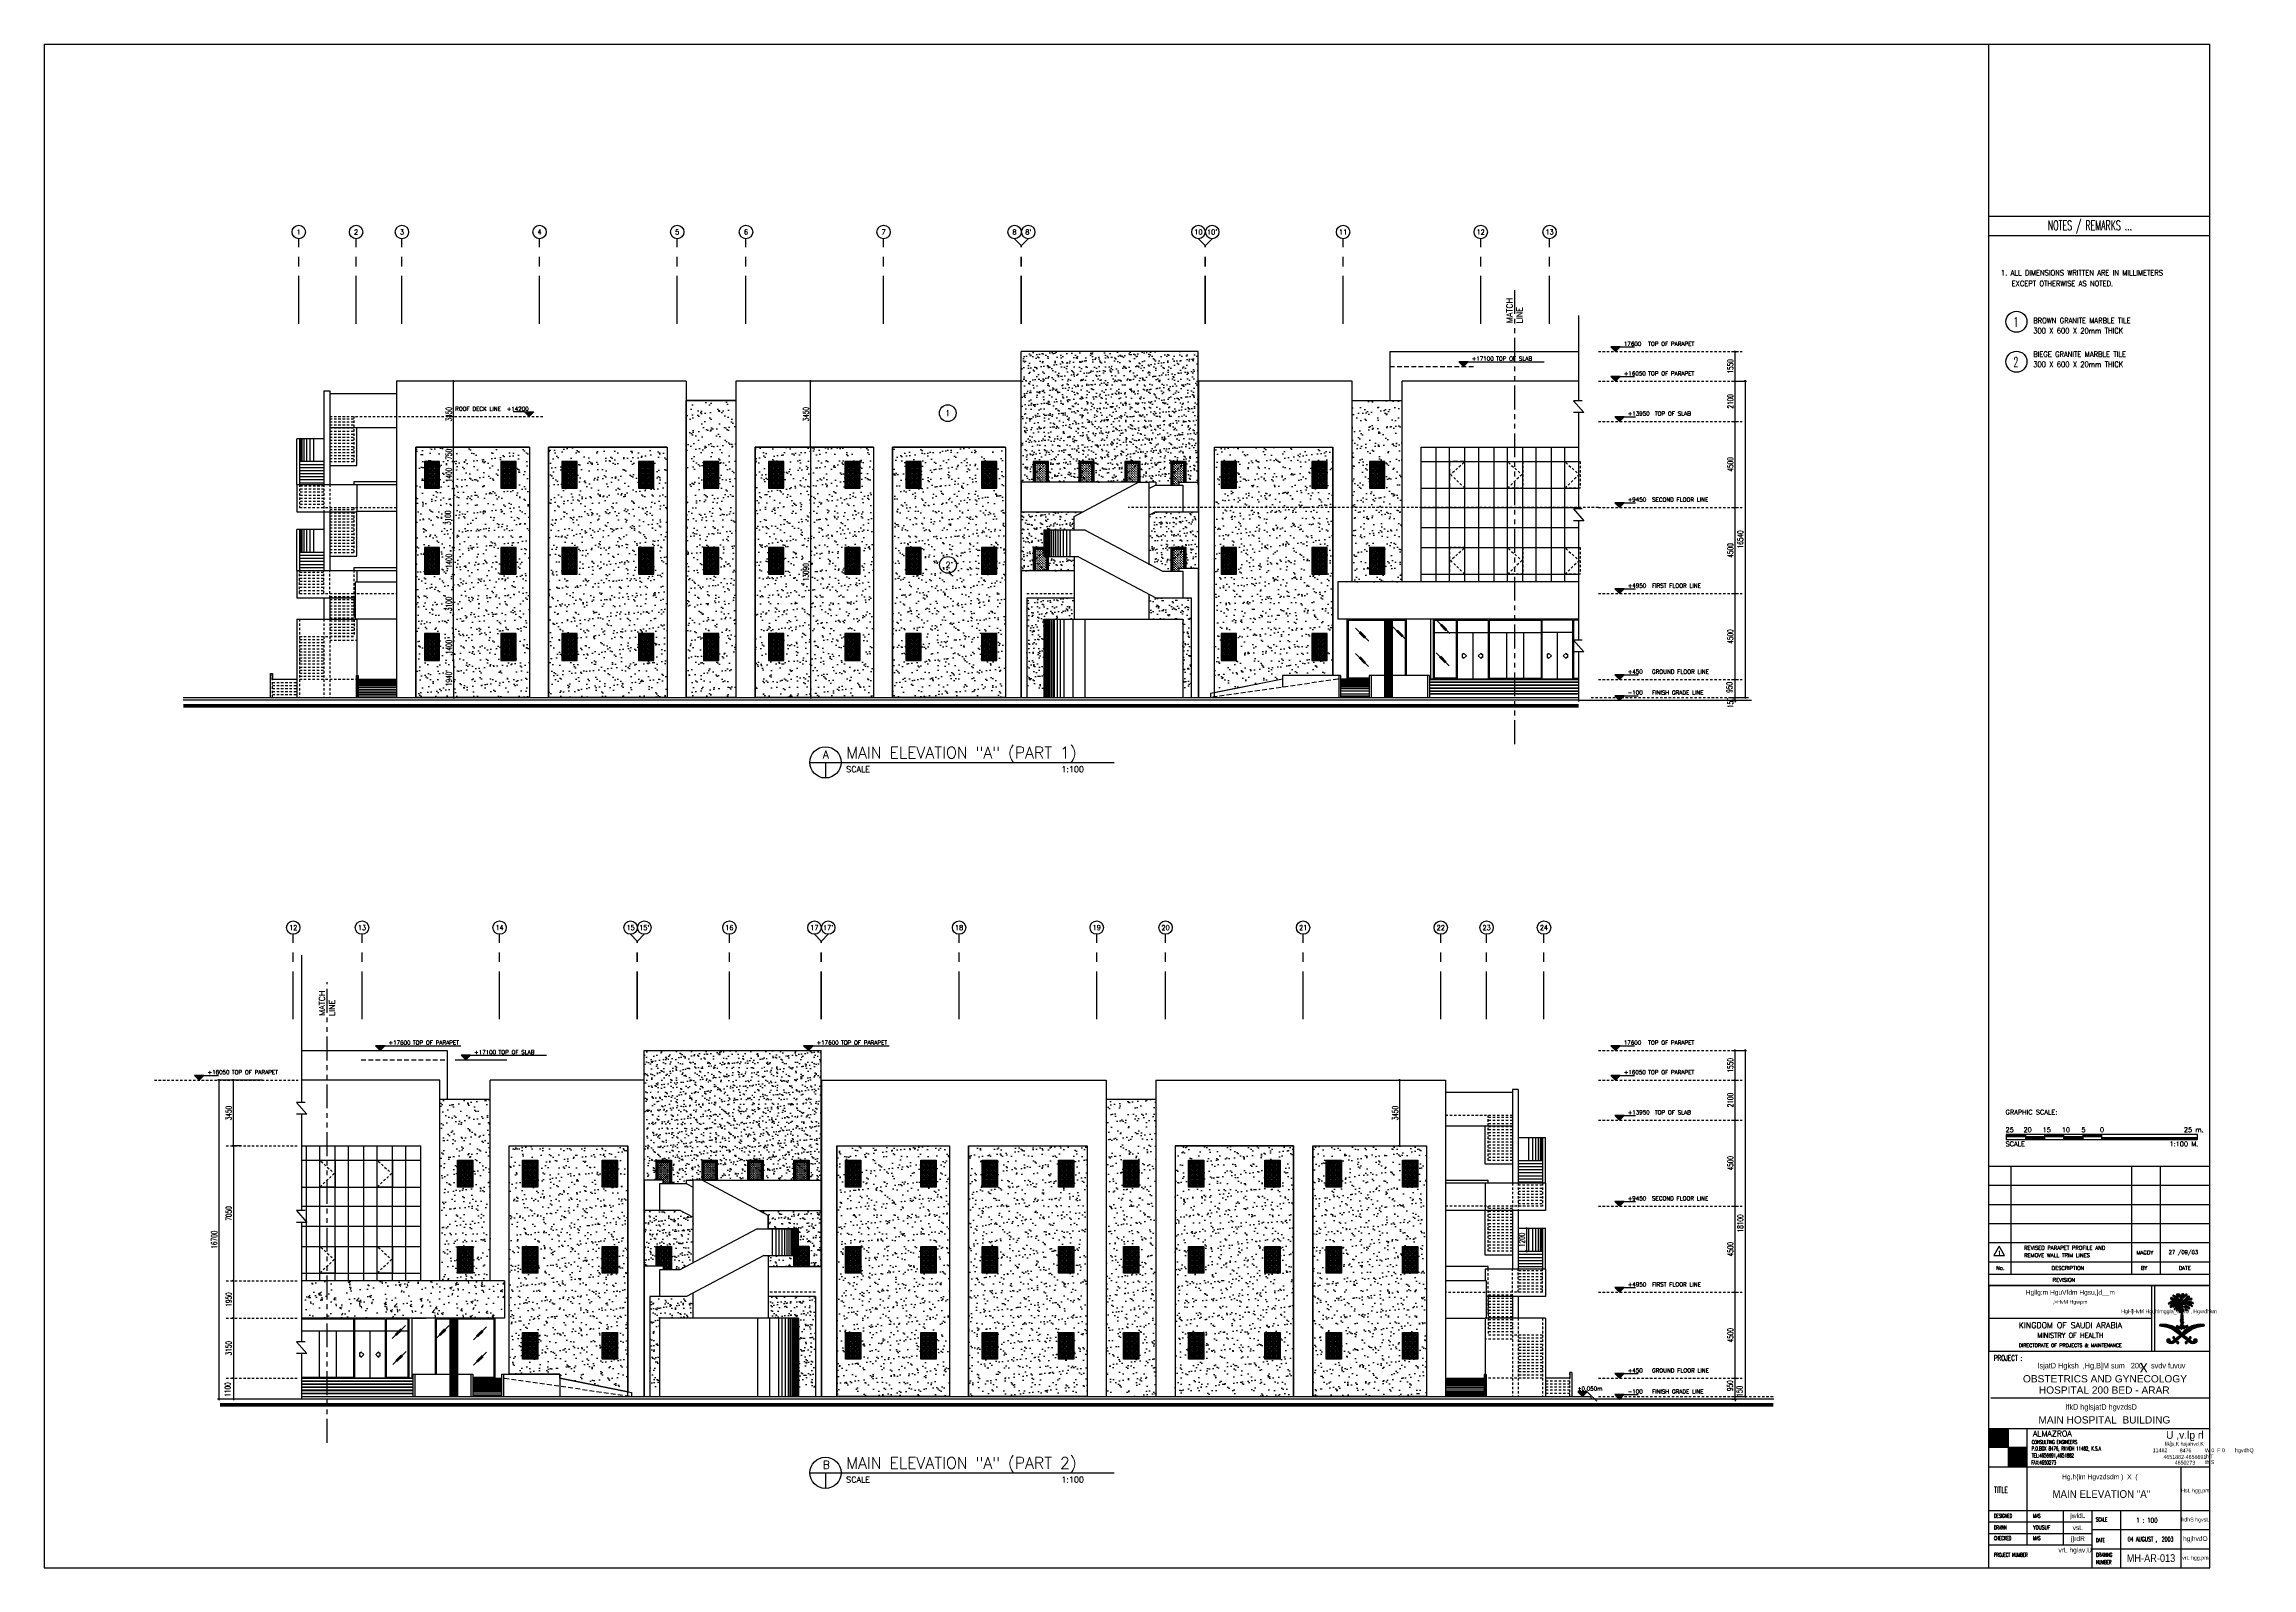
# Paper-space layout 'Layout1' of a CAD drawing. Extents: x 0 to 116, y 0 to 80.
# The model-space entities are those that its viewports show. They can reach past a viewport. Long polylines and large blocks are cut down to what shows.
import ezdxf
from ezdxf.enums import TextEntityAlignment as Align

# ---------------------------------------------------------------- set-up
doc = ezdxf.new("R2010")
doc.units = 0
doc.header["$MEASUREMENT"] = 0
doc.header["$PDMODE"] = 3
doc.header["$PDSIZE"] = 0.1
for name, pattern in [('CENTERX2', [4, 2.5, -0.5, 0.5, -0.5]), ('HIDDEN', [0.375, 0.25, -0.125]), ('HIDDEN2', [0.1875, 0.125, -0.0625]), ('PHANTOM', [2.5, 1.25, -0.25, 0.25, -0.25, 0.25, -0.25])]:
    doc.linetypes.add(name, pattern=pattern)
doc.layers.get('0').update_dxf_attribs({"linetype": 'CONTINUOUS'})
doc.layers.get('DEFPOINTS').update_dxf_attribs({"linetype": 'CONTINUOUS'})
for name, color, linetype in [('AX', 6, 'CONTINUOUS'), ('AX-CR', 2, 'CONTINUOUS'), ('AX-DIM', 4, 'CONTINUOUS'), ('AX-TXT', 2, 'CONTINUOUS'), ('AXES', 11, 'CENTERX2'), ('AXES3', 1, 'PHANTOM'), ('BORDER', 4, 'CONTINUOUS'), ('DIM-IN', 7, 'CONTINUOUS'), ('DIM-OUT', 4, 'CONTINUOUS'), ('EL', 2, 'CONTINUOUS'), ('EL-LEVS', 4, 'CONTINUOUS'), ('EL-LEVT', 4, 'CONTINUOUS'), ('GAR', 3, 'CONTINUOUS'), ('GLASS', 4, 'CONTINUOUS'), ('Handrail', 4, 'CONTINUOUS'), ('HAT', 11, 'CONTINUOUS'), ('Hatch', 4, 'CONTINUOUS'), ('ROOF', 7, 'CONTINUOUS'), ('STR', 5, 'CONTINUOUS'), ('TEXT-REV', 2, 'CONTINUOUS'), ('TITLE', 1, 'CONTINUOUS'), ('TXT', 2, 'CONTINUOUS'), ('TXT1', 2, 'CONTINUOUS'), ('WALL', 2, 'CONTINUOUS'), ('WIN', 4, 'CONTINUOUS')]:
    doc.layers.add(name, color=color, linetype=linetype)
doc.styles.add('Abdel', font='xarb.shx', dxfattribs={"width": 0.9})
doc.styles.add('ABORD1', font='XARB.shx', dxfattribs={"height": 500})
doc.styles.add('BR', font='BR.SHX')
doc.styles.add('EBORD1', font='ROMANS.shx', dxfattribs={"width": 0.75, "height": 200})
doc.styles.add('EBORD3', font='romant', dxfattribs={"height": 0.2})
doc.styles.add('KUFI', font='KUFI-SLD.shx')
doc.styles.add('ROMANC', font='romanc', dxfattribs={"height": 0.1})
doc.styles.add('ROMANS', font='ROMANS.shx', dxfattribs={"width": 0.6})
doc.styles.add('S', font='ROMANS.SHX')
doc.styles.add('TTXT', font='swisse.ttf', dxfattribs={"width": 0.6})
doc.dimstyles.new('STANDARD in', dxfattribs={"dimtxt": 0.3, "dimasz": 0.1, "dimexe": 0.07, "dimexo": 0.05, "dimgap": 0.1, "dimtad": 1, "dimdec": 0, "dimlfac": 1000, "dimzin": 0, "dimdsep": 46, "dimtxsty": 'ROMANS', "dimblk": 'ARCHTICK', "dimcen": 0.05, "dimdle": 0.05, "dimclrd": 4, "dimclre": 4, "dimclrt": 2, "dimadec": 0, "dimazin": 0, "dimtfac": 1, "dimtdec": 0, "dimtmove": 2, "dimatfit": 3, "dimldrblk": 'ARCHTICK', "dimfxl": 0, "dimtolj": 1, "dimtzin": 0, "dimarcsym": 0})
pattern_1 = [(37.5, (0, 0), (-0.01574833953, 0.48170594225), [0, -0.38, 0, -0.425, 0, -0.40625]), (7.5, (0, 0), (0.4424441763, 0.7055365163), [0, -0.205, 0, -0.3425, 0, -0.13125]), (327.5, (-0.3075, 0), (0.77853546544, 0.0014147634), [0, -0.125, 0, -0.45, 0, -0.5875]), (317.5, (-0.3075, 0), (0.7515316511, 0.2194188912), [0, -0.0625, 0, -0.295, 0, -0.3375])]
pattern_2 = [(37.5, (0, 0), (-0.02204767534, 0.67438831915), [0, -0.532, 0, -0.595, 0, -0.56875]), (7.5, (0, 0), (0.6194218468, 0.9877511228), [0, -0.287, 0, -0.4795, 0, -0.18375]), (327.5, (-0.4305, 0), (1.0899496516, 0.0019806687), [0, -0.175, 0, -0.63, 0, -0.8225]), (317.5, (-0.4305, 0), (1.0521443116, 0.3071864477), [0, -0.0875, 0, -0.413, 0, -0.4725])]

# ---------------------------------------------------------------- blocks, each defined once
blk = doc.blocks.new('*X82')
at = {"color": 0}
for p, q in [((19.512, 40.867), (19.525, 40.88)), ((19.514, 40.851), (19.545, 40.882)), ((19.525, 40.844), (19.565, 40.884)), ((19.54, 40.842), (19.583, 40.885)), ((19.555, 40.839), (19.601, 40.885)), ((19.571, 40.837), (19.619, 40.885)), ((19.586, 40.835), (19.635, 40.884)), ((19.602, 40.832), (19.652, 40.883)), ((19.617, 40.83), (19.668, 40.881)), ((19.632, 40.828), (19.683, 40.879)), ((19.648, 40.825), (19.699, 40.876)), ((19.663, 40.823), (19.713, 40.874)), ((19.678, 40.821), (19.728, 40.87)), ((19.68, 40.504), (19.725, 40.55)), ((19.684, 40.491), (19.739, 40.546)), ((19.684, 40.526), (19.704, 40.546)), ((19.693, 40.817), (19.742, 40.867)), ((19.706, 40.813), (19.756, 40.863)), ((19.718, 40.808), (19.769, 40.859)), ((19.731, 40.803), (19.783, 40.854)), ((19.744, 40.798), (19.796, 40.85)), ((19.757, 40.794), (19.808, 40.845)), ((19.77, 40.789), (19.821, 40.84)), ((19.778, 40.443), (19.894, 40.559)), ((19.783, 40.784), (19.833, 40.834)), ((19.796, 40.779), (19.845, 40.828)), ((19.796, 40.443), (20.131, 40.779)), ((19.807, 40.773), (19.857, 40.822)), ((19.817, 40.765), (19.868, 40.816)), ((19.817, 40.447), (20.182, 40.812)), ((19.82, 40.573), (19.844, 40.597)), ((19.826, 40.562), (19.855, 40.591)), ((19.828, 40.758), (19.879, 40.81)), ((19.838, 40.751), (19.891, 40.803)), ((19.838, 40.556), (19.861, 40.579)), ((19.847, 40.459), (20.219, 40.831)), ((19.848, 40.743), (19.901, 40.796)), ((19.85, 40.55), (19.863, 40.564)), ((19.857, 40.54), (19.871, 40.554)), ((19.858, 40.736), (19.912, 40.789)), ((19.869, 40.728), (19.922, 40.782)), ((19.879, 40.721), (19.933, 40.775)), ((19.889, 40.714), (19.943, 40.767)), ((19.9, 40.706), (19.952, 40.759)), ((19.91, 40.699), (19.962, 40.751)), ((19.92, 40.692), (19.971, 40.743)), ((19.931, 40.684), (19.981, 40.734)), ((19.941, 40.677), (19.99, 40.725)), ((19.95, 40.544), (20.251, 40.845)), ((19.951, 40.67), (19.998, 40.717)), ((19.962, 40.662), (20.007, 40.707)), ((19.972, 40.655), (20.015, 40.698)), ((19.982, 40.648), (20.024, 40.689)), ((20.03, 40.607), (20.279, 40.855)), ((20.04, 40.599), (20.076, 40.635)), ((20.049, 40.591), (20.085, 40.627)), ((20.059, 40.583), (20.094, 40.618)), ((20.069, 40.575), (20.104, 40.61)), ((20.079, 40.568), (20.113, 40.601)), ((20.09, 40.56), (20.123, 40.593)), ((20.099, 40.552), (20.132, 40.585)), ((20.109, 40.456), (20.237, 40.584)), ((20.109, 40.544), (20.142, 40.577)), ((20.118, 40.536), (20.152, 40.569)), ((20.12, 40.679), (20.304, 40.864)), ((20.128, 40.528), (20.161, 40.561)), ((20.137, 40.52), (20.171, 40.554)), ((20.146, 40.51), (20.23, 40.594)), ((20.183, 40.724), (20.328, 40.87)), ((20.198, 40.58), (20.215, 40.597)), ((20.244, 40.768), (20.351, 40.875)), ((20.272, 40.778), (20.372, 40.879)), ((20.297, 40.521), (20.325, 40.548)), ((20.3, 40.788), (20.393, 40.881)), ((20.311, 40.517), (20.344, 40.549)), ((20.327, 40.798), (20.412, 40.883)), ((20.328, 40.515), (20.357, 40.545)), ((20.355, 40.808), (20.431, 40.884)), ((20.382, 40.818), (20.45, 40.885)), ((20.404, 40.821), (20.467, 40.885)), ((20.425, 40.825), (20.484, 40.884)), ((20.447, 40.829), (20.501, 40.883)), ((20.468, 40.833), (20.517, 40.882)), ((20.489, 40.836), (20.533, 40.88)), ((20.511, 40.84), (20.543, 40.873)), ((20.532, 40.844), (20.547, 40.858)), ((19.691, 40.48), (19.75, 40.539)), ((19.7, 40.472), (19.724, 40.495)), ((19.711, 40.464), (19.734, 40.488)), ((19.722, 40.458), (19.748, 40.484)), ((19.734, 40.452), (19.765, 40.483)), ((19.746, 40.517), (19.757, 40.529)), ((19.747, 40.448), (19.786, 40.486)), ((19.757, 40.51), (19.762, 40.516)), ((19.762, 40.444), (19.828, 40.511)), ((19.896, 40.491), (19.912, 40.507)), ((19.905, 40.482), (19.918, 40.495)), ((19.911, 40.47), (19.928, 40.487)), ((19.913, 40.455), (19.941, 40.483)), ((19.922, 40.446), (19.95, 40.474)), ((19.94, 40.446), (19.95, 40.456)), ((20.108, 40.473), (20.119, 40.484)), ((20.117, 40.447), (20.155, 40.484)), ((20.133, 40.445), (20.147, 40.458)), ((20.159, 40.488), (20.202, 40.531)), ((20.175, 40.487), (20.212, 40.524)), ((20.185, 40.479), (20.222, 40.516)), ((20.194, 40.47), (20.233, 40.509)), ((20.205, 40.463), (20.243, 40.502)), ((20.216, 40.457), (20.254, 40.495)), ((20.228, 40.451), (20.265, 40.489)), ((20.241, 40.447), (20.279, 40.485)), ((20.256, 40.444), (20.295, 40.483)), ((20.272, 40.443), (20.315, 40.485)), ((20.291, 40.444), (20.374, 40.527)), ((20.313, 40.448), (20.378, 40.513)), ((20.335, 40.505), (20.367, 40.537)), ((20.346, 40.463), (20.375, 40.492))]:
    blk.add_line(p, q, dxfattribs=at)
blk = doc.blocks.new('*X84')
at = {"color": 0}
for p, q in [((20.076, 41.289), (20.089, 41.302)), ((20.082, 41.277), (20.096, 41.292)), ((20.09, 41.268), (20.104, 41.282)), ((20.099, 41.259), (20.111, 41.271)), ((20.106, 41.249), (20.119, 41.261)), ((20.107, 41.232), (20.126, 41.251)), ((20.111, 41.218), (20.133, 41.24)), ((20.117, 41.207), (20.139, 41.229)), ((20.127, 41.198), (20.146, 41.217)), ((20.139, 41.193), (20.152, 41.206))]:
    blk.add_line(p, q, dxfattribs=at)
blk = doc.blocks.new('*X85')
at = {"color": 0}
for p, q in [((20.11, 41.323), (20.118, 41.331)), ((20.114, 41.309), (20.128, 41.323)), ((20.12, 41.298), (20.138, 41.316)), ((20.131, 41.291), (20.148, 41.308)), ((20.142, 41.284), (20.158, 41.301)), ((20.152, 41.277), (20.168, 41.293)), ((20.158, 41.266), (20.178, 41.285)), ((20.164, 41.254), (20.188, 41.277)), ((20.174, 41.246), (20.196, 41.268)), ((20.187, 41.241), (20.204, 41.259)), ((20.199, 41.236), (20.205, 41.241))]:
    blk.add_line(p, q, dxfattribs=at)
blk = doc.blocks.new('*X83')
at = {"color": 0}
for p, q in [((19.9, 41.556), (19.922, 41.577)), ((19.907, 41.545), (19.94, 41.577)), ((19.916, 41.536), (19.959, 41.579)), ((19.925, 41.527), (19.972, 41.574)), ((19.935, 41.519), (19.981, 41.565)), ((19.947, 41.513), (19.99, 41.557)), ((19.98, 41.511), (20.056, 41.588)), ((19.988, 41.502), (20.068, 41.582)), ((19.991, 41.487), (20.063, 41.559)), ((20.025, 41.574), (20.04, 41.589)), ((20.042, 41.503), (20.097, 41.557)), ((20.044, 41.487), (20.133, 41.576)), ((20.097, 41.523), (20.144, 41.569)), ((20.132, 41.54), (20.15, 41.557)), ((19.717, 41.354), (19.752, 41.389)), ((19.727, 41.347), (19.786, 41.406)), ((19.758, 41.29), (19.869, 41.4)), ((19.759, 41.308), (19.81, 41.359)), ((19.763, 41.365), (19.805, 41.407)), ((19.764, 41.278), (19.883, 41.397)), ((19.767, 41.475), (19.79, 41.498)), ((19.771, 41.461), (19.802, 41.493)), ((19.776, 41.272), (19.818, 41.314)), ((19.781, 41.454), (19.814, 41.487)), ((19.787, 41.371), (19.824, 41.408)), ((19.794, 41.449), (19.827, 41.482)), ((19.808, 41.445), (19.839, 41.476)), ((19.808, 41.374), (19.842, 41.409)), ((19.817, 41.366), (19.857, 41.406)), ((19.822, 41.442), (19.851, 41.471)), ((19.824, 41.532), (19.84, 41.548)), ((19.825, 41.286), (19.874, 41.335)), ((19.829, 41.52), (19.852, 41.543)), ((19.83, 41.273), (19.9, 41.343)), ((19.835, 41.437), (19.863, 41.465)), ((19.839, 41.512), (19.865, 41.538)), ((19.848, 41.432), (19.875, 41.459)), ((19.85, 41.505), (19.878, 41.533)), ((19.85, 41.223), (19.871, 41.243)), ((19.857, 41.247), (20.048, 41.438)), ((19.86, 41.427), (19.887, 41.454)), ((19.861, 41.498), (19.889, 41.526)), ((19.867, 41.292), (19.915, 41.34)), ((19.871, 41.491), (19.898, 41.518)), ((19.871, 41.367), (19.9, 41.396)), ((19.879, 41.428), (19.899, 41.448)), ((19.882, 41.484), (19.907, 41.509)), ((19.883, 41.291), (19.928, 41.336)), ((19.893, 41.477), (19.915, 41.5)), ((19.893, 41.424), (19.909, 41.441)), ((19.894, 41.266), (20.064, 41.436)), ((19.897, 41.216), (19.933, 41.252)), ((19.9, 41.378), (19.94, 41.418)), ((19.901, 41.397), (19.929, 41.425)), ((19.903, 41.417), (19.919, 41.433)), ((19.903, 41.24), (19.949, 41.285)), ((19.903, 41.204), (19.923, 41.225)), ((19.904, 41.471), (19.924, 41.49)), ((19.906, 41.19), (19.917, 41.201)), ((19.915, 41.464), (19.932, 41.481)), ((19.916, 41.271), (20.154, 41.509)), ((19.916, 41.376), (19.952, 41.412)), ((19.926, 41.457), (19.941, 41.472)), ((19.927, 41.37), (20.02, 41.463)), ((19.933, 41.359), (20.032, 41.458)), ((19.937, 41.451), (19.951, 41.465)), ((19.937, 41.345), (20.044, 41.452)), ((19.947, 41.443), (19.962, 41.458)), ((19.949, 41.215), (20.038, 41.304)), ((19.95, 41.198), (20.044, 41.292)), ((19.953, 41.184), (20.046, 41.277)), ((19.956, 41.435), (19.978, 41.456)), ((19.956, 41.293), (20.071, 41.408)), ((19.957, 41.24), (19.975, 41.259)), ((19.96, 41.173), (20.049, 41.262)), ((19.964, 41.425), (20.017, 41.478)), ((19.966, 41.515), (20, 41.549)), ((19.969, 41.289), (20.069, 41.388)), ((19.97, 41.166), (20.053, 41.249)), ((19.975, 41.277), (20.086, 41.388)), ((19.975, 41.259), (20.037, 41.321)), ((19.981, 41.159), (20.057, 41.235)), ((19.992, 41.47), (20.073, 41.551)), ((20, 41.16), (20.061, 41.221)), ((20, 41.001), (20.057, 41.058)), ((20.003, 41.092), (20.042, 41.131)), ((20.003, 41.075), (20.045, 41.117)), ((20.003, 41.057), (20.047, 41.101)), ((20.003, 41.04), (20.053, 41.089)), ((20.003, 41.022), (20.056, 41.075)), ((20.006, 41.148), (20.065, 41.208)), ((20.008, 41.133), (20.042, 41.167)), ((20.012, 41.119), (20.04, 41.147)), ((20.054, 41.178), (20.069, 41.194)), ((20.063, 41.346), (20.11, 41.394)), ((20.068, 41.493), (20.093, 41.518)), ((20.075, 41.412), (20.192, 41.529)), ((20.08, 41.346), (20.133, 41.399)), ((20.095, 41.344), (20.097, 41.345)), ((20.108, 41.428), (20.202, 41.521)), ((20.115, 41.364), (20.154, 41.402)), ((20.13, 41.431), (20.171, 41.473)), ((20.131, 41.362), (20.171, 41.402)), ((20.144, 41.357), (20.189, 41.402)), ((20.151, 41.435), (20.19, 41.474)), ((20.153, 41.349), (20.207, 41.403)), ((20.163, 41.341), (20.225, 41.403)), ((20.171, 41.437), (20.208, 41.474)), ((20.171, 41.332), (20.203, 41.363)), ((20.18, 41.322), (20.213, 41.356)), ((20.191, 41.44), (20.224, 41.473)), ((20.192, 41.316), (20.225, 41.349)), ((20.201, 41.502), (20.202, 41.504)), ((20.21, 41.317), (20.236, 41.343)), ((20.212, 41.443), (20.242, 41.473)), ((20.212, 41.372), (20.241, 41.401)), ((20.225, 41.315), (20.247, 41.336)), ((20.227, 41.369), (20.252, 41.394)), ((20.234, 41.448), (20.258, 41.472)), ((20.239, 41.311), (20.256, 41.328)), ((20.242, 41.366), (20.264, 41.389)), ((20.247, 41.442), (20.263, 41.459)), ((20.247, 41.301), (20.264, 41.318)), ((20.255, 41.292), (20.27, 41.307)), ((20.256, 41.363), (20.278, 41.385)), ((20.271, 41.361), (20.288, 41.378)), ((20.288, 41.36), (20.292, 41.364)), ((19.9, 40.83), (19.92, 40.851)), ((19.905, 40.818), (19.931, 40.844)), ((19.912, 40.807), (19.946, 40.841)), ((19.92, 40.798), (19.962, 40.839)), ((19.931, 40.79), (19.983, 40.843)), ((19.95, 40.792), (20.066, 40.907)), ((19.964, 40.788), (20.06, 40.885)), ((19.985, 40.792), (20.061, 40.867)), ((19.99, 40.85), (20.072, 40.932)), ((19.994, 40.977), (20.059, 41.042)), ((19.994, 40.96), (20.06, 41.026)), ((19.997, 40.945), (20.062, 41.01)), ((19.998, 40.787), (20.066, 40.855)), ((20.001, 40.931), (20.061, 40.991)), ((20.001, 40.878), (20.062, 40.939)), ((20.004, 40.916), (20.058, 40.971)), ((20.005, 40.9), (20.056, 40.951)), ((20.01, 40.781), (20.076, 40.847)), ((20.02, 40.774), (20.036, 40.789)), ((20.048, 40.802), (20.09, 40.844)), ((20.058, 40.794), (20.111, 40.847)), ((20.069, 40.788), (20.131, 40.85)), ((20.084, 40.784), (20.093, 40.794)), ((20.116, 40.817), (20.157, 40.857)), ((20.128, 40.811), (20.166, 40.849)), ((20.142, 40.807), (20.161, 40.827))]:
    blk.add_line(p, q, dxfattribs=at)
blk = doc.blocks.new('EL-LEV1')
at = {"layer": 'EL-LEVS'}
blk.add_lwpolyline([(0, 0), (300, 300), (-300, 300)], close=True, dxfattribs=at)
blk.add_solid([(-300, 300), (300, 300), (0, 0)], dxfattribs=at)
at = {"layer": 'EL-LEVT', "style": 'S'}
for tag, p in [('+0000', (534, 369)), ('ELEVATION', (2089, 369))]:
    blk.add_attdef(tag, p, '', height=260, dxfattribs=at)
blk = doc.blocks.new('Arrow')
blk.add_lwpolyline([(-1.12, 0.78), (-1.12, 0.6), (-1.05, 0.6), (-1.05, 0.54), (-0.9, 0.69), (-1.05, 0.83), (-1.05, 0.78)], close=True)
blk = doc.blocks.new('_ARCHTICK')
at = {"color": 0, "linetype": 'ByBlock', "const_width": 0.15}
blk.add_lwpolyline([(-0.5, -0.5), (0.5, 0.5)], dxfattribs=at)
blk = doc.blocks.new('*D49')
at = {"layer": 'DEFPOINTS', "color": 0}
for p in [(417755.94, 43388.55), (417755.94, 43388.55), (417755.94, 43385.1)]:
    blk.add_point(p, dxfattribs=at)
at = {"layer": 'DIM-OUT', "color": 4, "lineweight": -2}
for p, q in [((417755.89, 43388.55), (417755.87, 43388.55)), ((417755.94, 43385.05), (417755.94, 43388.6)), ((417755.89, 43385.1), (417755.87, 43385.1))]:
    blk.add_line(p, q, dxfattribs=at)
at = {"layer": 'DIM-OUT', "color": 4, "lineweight": -2, "xscale": 0.1, "yscale": 0.1, "zscale": 0.1}
for p, rotation in [((417755.94, 43388.55), 90), ((417755.94, 43385.1), 270)]:
    blk.add_blockref('_ARCHTICK', p, dxfattribs=dict(at, rotation=rotation))
at = {"layer": 'DIM-OUT', "color": 2, "insert": (417755.69, 43386.82), "char_height": 0.3, "attachment_point": 5, "rotation": 90, "style": 'ROMANS'}
blk.add_mtext('\\A1;3450', dxfattribs=at)
blk = doc.blocks.new('*D50')
at = {"layer": 'DEFPOINTS', "color": 0}
for p in [(417694.91, 43388.55), (417695.39, 43388.55), (417695.39, 43385.1)]:
    blk.add_point(p, dxfattribs=at)
at = {"layer": 'WIN', "color": 4, "lineweight": -2}
for p, q in [((417695.34, 43388.55), (417694.84, 43388.55)), ((417694.91, 43385.05), (417694.91, 43388.6)), ((417695.34, 43385.1), (417694.84, 43385.1))]:
    blk.add_line(p, q, dxfattribs=at)
at = {"layer": 'WIN', "color": 4, "lineweight": -2, "xscale": 0.1, "yscale": 0.1, "zscale": 0.1}
for p, rotation in [((417694.91, 43388.55), 90), ((417694.91, 43385.1), 270)]:
    blk.add_blockref('_ARCHTICK', p, dxfattribs=dict(at, rotation=rotation))
at = {"layer": 'WIN', "color": 2, "insert": (417694.66, 43386.82), "char_height": 0.3, "attachment_point": 5, "rotation": 90, "style": 'ROMANS'}
blk.add_mtext('\\A1;3450', dxfattribs=at)
blk = doc.blocks.new('AXU')
at = {"layer": 'AX-CR'}
blk.add_circle((0, 350), 350, dxfattribs=at)
at = {"layer": 'AX-TXT', "style": 'ROMANS'}
blk.add_attdef('AX', text='', height=250, dxfattribs=at).set_placement((0, 350), align=Align.MIDDLE)
blk = doc.blocks.new('*D51')
at = {"layer": 'DEFPOINTS', "color": 0}
for p in [(417694.91, 43385.1), (417694.91, 43378.05), (417694.91, 43378.05)]:
    blk.add_point(p, dxfattribs=at)
at = {"layer": 'DIM-OUT', "color": 4, "lineweight": -2}
for p, q in [((417694.86, 43385.1), (417694.84, 43385.1)), ((417694.91, 43385.15), (417694.91, 43378)), ((417694.86, 43378.05), (417694.84, 43378.05))]:
    blk.add_line(p, q, dxfattribs=at)
at = {"layer": 'DIM-OUT', "color": 4, "lineweight": -2, "xscale": 0.1, "yscale": 0.1, "zscale": 0.1}
for p, rotation in [((417694.91, 43385.1), 90), ((417694.91, 43378.05), 270)]:
    blk.add_blockref('_ARCHTICK', p, dxfattribs=dict(at, rotation=rotation))
at = {"layer": 'DIM-OUT', "color": 2, "insert": (417694.66, 43381.57), "char_height": 0.3, "attachment_point": 5, "rotation": 90, "style": 'ROMANS'}
blk.add_mtext('\\A1;7050', dxfattribs=at)
blk = doc.blocks.new('*D52')
at = {"layer": 'DEFPOINTS', "color": 0}
for p in [(417694.91, 43378.05), (417694.91, 43376.1), (417694.91, 43376.1)]:
    blk.add_point(p, dxfattribs=at)
at = {"layer": 'DIM-OUT', "color": 4, "lineweight": -2}
for p, q in [((417694.91, 43378.1), (417694.91, 43376.05)), ((417694.86, 43378.05), (417694.84, 43378.05)), ((417694.86, 43376.1), (417694.84, 43376.1))]:
    blk.add_line(p, q, dxfattribs=at)
at = {"layer": 'DIM-OUT', "color": 4, "lineweight": -2, "xscale": 0.1, "yscale": 0.1, "zscale": 0.1}
for p, rotation in [((417694.91, 43378.05), 90), ((417694.91, 43376.1), 270)]:
    blk.add_blockref('_ARCHTICK', p, dxfattribs=dict(at, rotation=rotation))
at = {"layer": 'DIM-OUT', "color": 2, "insert": (417694.66, 43377.07), "char_height": 0.3, "attachment_point": 5, "rotation": 90, "style": 'ROMANS'}
blk.add_mtext('\\A1;1950', dxfattribs=at)
blk = doc.blocks.new('*D53')
at = {"layer": 'DEFPOINTS', "color": 0}
for p in [(417694.91, 43376.1), (417694.91, 43372.95), (417694.91, 43372.95)]:
    blk.add_point(p, dxfattribs=at)
at = {"layer": 'DIM-OUT', "color": 4, "lineweight": -2}
for p, q in [((417694.86, 43376.1), (417694.84, 43376.1)), ((417694.91, 43376.15), (417694.91, 43372.9)), ((417694.86, 43372.95), (417694.84, 43372.95))]:
    blk.add_line(p, q, dxfattribs=at)
at = {"layer": 'DIM-OUT', "color": 4, "lineweight": -2, "xscale": 0.1, "yscale": 0.1, "zscale": 0.1}
for p, rotation in [((417694.91, 43376.1), 90), ((417694.91, 43372.95), 270)]:
    blk.add_blockref('_ARCHTICK', p, dxfattribs=dict(at, rotation=rotation))
at = {"layer": 'DIM-OUT', "color": 2, "insert": (417694.66, 43374.52), "char_height": 0.3, "attachment_point": 5, "rotation": 90, "style": 'ROMANS'}
blk.add_mtext('\\A1;3150', dxfattribs=at)
blk = doc.blocks.new('*D54')
at = {"layer": 'DEFPOINTS', "color": 0}
for p in [(417694.91, 43372.95), (417694.91, 43371.85), (417694.91, 43371.85)]:
    blk.add_point(p, dxfattribs=at)
at = {"layer": 'DIM-OUT', "color": 4, "lineweight": -2}
for p, q in [((417694.86, 43372.95), (417694.84, 43372.95)), ((417694.91, 43373), (417694.91, 43371.8)), ((417694.86, 43371.85), (417694.84, 43371.85))]:
    blk.add_line(p, q, dxfattribs=at)
at = {"layer": 'DIM-OUT', "color": 4, "lineweight": -2, "xscale": 0.1, "yscale": 0.1, "zscale": 0.1}
for p, rotation in [((417694.91, 43372.95), 90), ((417694.91, 43371.85), 270)]:
    blk.add_blockref('_ARCHTICK', p, dxfattribs=dict(at, rotation=rotation))
at = {"layer": 'DIM-OUT', "color": 2, "insert": (417694.61, 43372.36), "char_height": 0.3, "attachment_point": 5, "rotation": 90, "style": 'ROMANS'}
blk.add_mtext('\\A1;1100', dxfattribs=at)
blk = doc.blocks.new('*D55')
at = {"layer": 'DEFPOINTS', "color": 0}
for p in [(417773.25, 43372), (417773.25, 43371.85), (417773.48, 43372)]:
    blk.add_point(p, dxfattribs=at)
at = {"layer": 'DIM-OUT', "color": 4, "lineweight": -2}
for p, q in [((417773.3, 43372), (417773.55, 43372)), ((417773.3, 43371.85), (417773.55, 43371.85)), ((417773.48, 43372), (417773.48, 43372.1)), ((417773.48, 43371.85), (417773.48, 43372)), ((417773.48, 43371.85), (417773.48, 43371.75))]:
    blk.add_line(p, q, dxfattribs=at)
at = {"layer": 'DIM-OUT', "color": 4, "lineweight": -2, "xscale": 0.1, "yscale": 0.1, "zscale": 0.1}
for p, rotation in [((417773.48, 43372), 270), ((417773.48, 43371.85), 90)]:
    blk.add_blockref('_ARCHTICK', p, dxfattribs=dict(at, rotation=rotation))
at = {"layer": 'DIM-OUT', "color": 2, "insert": (417773.71, 43372.27), "char_height": 0.3, "attachment_point": 5, "rotation": 90, "style": 'ROMANS'}
blk.add_mtext('\\A1;150', dxfattribs=at)
blk = doc.blocks.new('*D56')
at = {"layer": 'DEFPOINTS', "color": 0}
for p in [(417773.25, 43372.95), (417773.48, 43372.95), (417773.25, 43372)]:
    blk.add_point(p, dxfattribs=at)
at = {"layer": 'DIM-OUT', "color": 4, "lineweight": -2}
for p, q in [((417773.3, 43372.95), (417773.55, 43372.95)), ((417773.48, 43371.95), (417773.48, 43373)), ((417773.3, 43372), (417773.55, 43372))]:
    blk.add_line(p, q, dxfattribs=at)
at = {"layer": 'DIM-OUT', "color": 4, "lineweight": -2, "xscale": 0.1, "yscale": 0.1, "zscale": 0.1}
for p, rotation in [((417773.48, 43372.95), 90), ((417773.48, 43372), 270)]:
    blk.add_blockref('_ARCHTICK', p, dxfattribs=dict(at, rotation=rotation))
at = {"layer": 'DIM-OUT', "color": 2, "insert": (417773.21, 43372.56), "char_height": 0.3, "attachment_point": 5, "rotation": 90, "style": 'ROMANS'}
blk.add_mtext('\\A1;950', dxfattribs=at)
blk = doc.blocks.new('*D57')
at = {"layer": 'DEFPOINTS', "color": 0}
for p in [(417773.25, 43377.45), (417773.48, 43377.45), (417773.25, 43372.95)]:
    blk.add_point(p, dxfattribs=at)
at = {"layer": 'DIM-OUT', "color": 4, "lineweight": -2}
for p, q in [((417773.3, 43377.45), (417773.55, 43377.45)), ((417773.48, 43372.9), (417773.48, 43377.5)), ((417773.3, 43372.95), (417773.55, 43372.95))]:
    blk.add_line(p, q, dxfattribs=at)
at = {"layer": 'DIM-OUT', "color": 4, "lineweight": -2, "xscale": 0.1, "yscale": 0.1, "zscale": 0.1}
for p, rotation in [((417773.48, 43377.45), 90), ((417773.48, 43372.95), 270)]:
    blk.add_blockref('_ARCHTICK', p, dxfattribs=dict(at, rotation=rotation))
at = {"layer": 'DIM-OUT', "color": 2, "insert": (417773.23, 43375.2), "char_height": 0.3, "attachment_point": 5, "rotation": 90, "style": 'ROMANS'}
blk.add_mtext('\\A1;4500', dxfattribs=at)
blk = doc.blocks.new('*D58')
at = {"layer": 'DEFPOINTS', "color": 0}
for p in [(417773.25, 43381.95), (417773.48, 43381.95), (417773.25, 43377.45)]:
    blk.add_point(p, dxfattribs=at)
at = {"layer": 'DIM-OUT', "color": 4, "lineweight": -2}
for p, q in [((417773.3, 43381.95), (417773.55, 43381.95)), ((417773.48, 43377.4), (417773.48, 43382)), ((417773.3, 43377.45), (417773.55, 43377.45))]:
    blk.add_line(p, q, dxfattribs=at)
at = {"layer": 'DIM-OUT', "color": 4, "lineweight": -2, "xscale": 0.1, "yscale": 0.1, "zscale": 0.1}
for p, rotation in [((417773.48, 43381.95), 90), ((417773.48, 43377.45), 270)]:
    blk.add_blockref('_ARCHTICK', p, dxfattribs=dict(at, rotation=rotation))
at = {"layer": 'DIM-OUT', "color": 2, "insert": (417773.23, 43379.7), "char_height": 0.3, "attachment_point": 5, "rotation": 90, "style": 'ROMANS'}
blk.add_mtext('\\A1;4500', dxfattribs=at)
blk = doc.blocks.new('*D59')
at = {"layer": 'DEFPOINTS', "color": 0}
for p in [(417773.25, 43386.45), (417773.48, 43386.45), (417773.25, 43381.95)]:
    blk.add_point(p, dxfattribs=at)
at = {"layer": 'DIM-OUT', "color": 4, "lineweight": -2}
for p, q in [((417773.3, 43386.45), (417773.55, 43386.45)), ((417773.48, 43381.9), (417773.48, 43386.5)), ((417773.3, 43381.95), (417773.55, 43381.95))]:
    blk.add_line(p, q, dxfattribs=at)
at = {"layer": 'DIM-OUT', "color": 4, "lineweight": -2, "xscale": 0.1, "yscale": 0.1, "zscale": 0.1}
for p, rotation in [((417773.48, 43386.45), 90), ((417773.48, 43381.95), 270)]:
    blk.add_blockref('_ARCHTICK', p, dxfattribs=dict(at, rotation=rotation))
at = {"layer": 'DIM-OUT', "color": 2, "insert": (417773.23, 43384.2), "char_height": 0.3, "attachment_point": 5, "rotation": 90, "style": 'ROMANS'}
blk.add_mtext('\\A1;4500', dxfattribs=at)
blk = doc.blocks.new('*D60')
at = {"layer": 'DEFPOINTS', "color": 0}
for p in [(417773.25, 43388.55), (417773.48, 43388.55), (417773.25, 43386.45)]:
    blk.add_point(p, dxfattribs=at)
at = {"layer": 'DIM-OUT', "color": 4, "lineweight": -2}
for p, q in [((417773.3, 43388.55), (417773.55, 43388.55)), ((417773.48, 43386.4), (417773.48, 43388.6)), ((417773.3, 43386.45), (417773.55, 43386.45))]:
    blk.add_line(p, q, dxfattribs=at)
at = {"layer": 'DIM-OUT', "color": 4, "lineweight": -2, "xscale": 0.1, "yscale": 0.1, "zscale": 0.1}
for p, rotation in [((417773.48, 43388.55), 90), ((417773.48, 43386.45), 270)]:
    blk.add_blockref('_ARCHTICK', p, dxfattribs=dict(at, rotation=rotation))
at = {"layer": 'DIM-OUT', "color": 2, "insert": (417773.23, 43387.5), "char_height": 0.3, "attachment_point": 5, "rotation": 90, "style": 'ROMANS'}
blk.add_mtext('\\A1;2100', dxfattribs=at)
blk = doc.blocks.new('*D61')
at = {"layer": 'DEFPOINTS', "color": 0}
for p in [(417773.25, 43390.1), (417773.48, 43390.1), (417773.25, 43388.55)]:
    blk.add_point(p, dxfattribs=at)
at = {"layer": 'DIM-OUT', "color": 4, "lineweight": -2}
for p, q in [((417773.3, 43390.1), (417773.55, 43390.1)), ((417773.48, 43388.5), (417773.48, 43390.15)), ((417773.3, 43388.55), (417773.55, 43388.55))]:
    blk.add_line(p, q, dxfattribs=at)
at = {"layer": 'DIM-OUT', "color": 4, "lineweight": -2, "xscale": 0.1, "yscale": 0.1, "zscale": 0.1}
for p, rotation in [((417773.48, 43390.1), 90), ((417773.48, 43388.55), 270)]:
    blk.add_blockref('_ARCHTICK', p, dxfattribs=dict(at, rotation=rotation))
at = {"layer": 'DIM-OUT', "color": 2, "insert": (417773.23, 43389.32), "char_height": 0.3, "attachment_point": 5, "rotation": 90, "style": 'ROMANS'}
blk.add_mtext('\\A1;1550', dxfattribs=at)
blk = doc.blocks.new('*D62')
at = {"layer": 'DEFPOINTS', "color": 0}
for p in [(417773.23, 43390.1), (417773.23, 43372), (417774, 43372)]:
    blk.add_point(p, dxfattribs=at)
at = {"layer": 'DIM-OUT', "color": 4, "lineweight": -2}
for p, q in [((417773.28, 43390.1), (417774.07, 43390.1)), ((417774, 43390.15), (417774, 43371.95)), ((417773.28, 43372), (417774.07, 43372))]:
    blk.add_line(p, q, dxfattribs=at)
at = {"layer": 'DIM-OUT', "color": 4, "lineweight": -2, "xscale": 0.1, "yscale": 0.1, "zscale": 0.1}
for p, rotation in [((417774, 43390.1), 90), ((417774, 43372), 270)]:
    blk.add_blockref('_ARCHTICK', p, dxfattribs=dict(at, rotation=rotation))
at = {"layer": 'DIM-OUT', "color": 2, "insert": (417773.75, 43381.05), "char_height": 0.3, "attachment_point": 5, "rotation": 90, "style": 'ROMANS'}
blk.add_mtext('\\A1;18100', dxfattribs=at)
blk = doc.blocks.new('*D63')
at = {"layer": 'AX-DIM', "color": 4, "lineweight": -2}
for p, q in [((417706.38, 43411.9), (417706.36, 43411.9)), ((417706.43, 43410.45), (417706.43, 43411.95)), ((417706.38, 43410.5), (417706.36, 43410.5))]:
    blk.add_line(p, q, dxfattribs=at)
at = {"layer": 'DEFPOINTS', "color": 0}
for p in [(417706.43, 43411.9), (417706.43, 43411.9), (417706.43, 43410.5)]:
    blk.add_point(p, dxfattribs=at)
at = {"layer": 'AX-DIM', "color": 4, "lineweight": -2, "xscale": 0.1, "yscale": 0.1, "zscale": 0.1}
for p, rotation in [((417706.43, 43411.9), 90), ((417706.43, 43410.5), 270)]:
    blk.add_blockref('_ARCHTICK', p, dxfattribs=dict(at, rotation=rotation))
at = {"layer": 'AX-DIM', "color": 2, "insert": (417706.18, 43411.2), "char_height": 0.3, "attachment_point": 5, "rotation": 90, "style": 'ROMANS'}
blk.add_mtext('\\A1;1400', dxfattribs=at)
blk = doc.blocks.new('*D64')
at = {"layer": 'AX-DIM', "color": 4, "lineweight": -2}
for p, q in [((417706.43, 43411.85), (417706.43, 43415.05)), ((417706.38, 43415), (417706.36, 43415)), ((417706.38, 43411.9), (417706.36, 43411.9))]:
    blk.add_line(p, q, dxfattribs=at)
at = {"layer": 'DEFPOINTS', "color": 0}
for p in [(417706.43, 43415), (417706.43, 43415), (417706.43, 43411.9)]:
    blk.add_point(p, dxfattribs=at)
at = {"layer": 'AX-DIM', "color": 4, "lineweight": -2, "xscale": 0.1, "yscale": 0.1, "zscale": 0.1}
for p, rotation in [((417706.43, 43415), 90), ((417706.43, 43411.9), 270)]:
    blk.add_blockref('_ARCHTICK', p, dxfattribs=dict(at, rotation=rotation))
at = {"layer": 'AX-DIM', "color": 2, "insert": (417706.18, 43413.45), "char_height": 0.3, "attachment_point": 5, "rotation": 90, "style": 'ROMANS'}
blk.add_mtext('\\A1;3100', dxfattribs=at)
blk = doc.blocks.new('*D65')
at = {"layer": 'DEFPOINTS', "color": 0}
for p in [(417725.11, 43425.1), (417725.59, 43425.1), (417725.59, 43421.65)]:
    blk.add_point(p, dxfattribs=at)
at = {"layer": 'WIN', "color": 4, "lineweight": -2}
for p, q in [((417725.54, 43425.1), (417725.04, 43425.1)), ((417725.11, 43421.6), (417725.11, 43425.15)), ((417725.54, 43421.65), (417725.04, 43421.65))]:
    blk.add_line(p, q, dxfattribs=at)
at = {"layer": 'WIN', "color": 4, "lineweight": -2, "xscale": 0.1, "yscale": 0.1, "zscale": 0.1}
for p, rotation in [((417725.11, 43425.1), 90), ((417725.11, 43421.65), 270)]:
    blk.add_blockref('_ARCHTICK', p, dxfattribs=dict(at, rotation=rotation))
at = {"layer": 'WIN', "color": 2, "insert": (417724.86, 43423.38), "char_height": 0.3, "attachment_point": 5, "rotation": 90, "style": 'ROMANS'}
blk.add_mtext('\\A1;3450', dxfattribs=at)
blk = doc.blocks.new('*D66')
at = {"layer": 'DEFPOINTS', "color": 0}
for p in [(417706.29, 43416.4), (417706.43, 43416.4), (417706.29, 43415)]:
    blk.add_point(p, dxfattribs=at)
at = {"layer": 'DIM-OUT', "color": 4, "lineweight": -2}
for p, q in [((417706.34, 43416.4), (417706.5, 43416.4)), ((417706.43, 43414.95), (417706.43, 43416.45)), ((417706.34, 43415), (417706.5, 43415))]:
    blk.add_line(p, q, dxfattribs=at)
at = {"layer": 'DIM-OUT', "color": 4, "lineweight": -2, "xscale": 0.1, "yscale": 0.1, "zscale": 0.1}
for p, rotation in [((417706.43, 43416.4), 90), ((417706.43, 43415), 270)]:
    blk.add_blockref('_ARCHTICK', p, dxfattribs=dict(at, rotation=rotation))
at = {"layer": 'DIM-OUT', "color": 2, "insert": (417706.18, 43415.7), "char_height": 0.3, "attachment_point": 5, "rotation": 90, "style": 'ROMANS'}
blk.add_mtext('\\A1;1400', dxfattribs=at)
blk = doc.blocks.new('*D67')
at = {"layer": 'DEFPOINTS', "color": 0}
for p in [(417706.29, 43419.5), (417706.29, 43416.4), (417706.43, 43416.4)]:
    blk.add_point(p, dxfattribs=at)
at = {"layer": 'DIM-OUT', "color": 4, "lineweight": -2}
for p, q in [((417706.34, 43419.5), (417706.5, 43419.5)), ((417706.43, 43419.55), (417706.43, 43416.35)), ((417706.34, 43416.4), (417706.5, 43416.4))]:
    blk.add_line(p, q, dxfattribs=at)
at = {"layer": 'DIM-OUT', "color": 4, "lineweight": -2, "xscale": 0.1, "yscale": 0.1, "zscale": 0.1}
for p, rotation in [((417706.43, 43419.5), 90), ((417706.43, 43416.4), 270)]:
    blk.add_blockref('_ARCHTICK', p, dxfattribs=dict(at, rotation=rotation))
at = {"layer": 'DIM-OUT', "color": 2, "insert": (417706.13, 43417.96), "char_height": 0.3, "attachment_point": 5, "rotation": 90, "style": 'ROMANS'}
blk.add_mtext('\\A1;3100', dxfattribs=at)
blk = doc.blocks.new('*D68')
at = {"layer": 'DEFPOINTS', "color": 0}
for p in [(417706.43, 43425.1), (417706.43, 43425.1), (417706.43, 43421.65)]:
    blk.add_point(p, dxfattribs=at)
at = {"layer": 'DIM-OUT', "color": 4, "lineweight": -2}
for p, q in [((417706.43, 43421.6), (417706.43, 43425.15)), ((417706.48, 43425.1), (417706.5, 43425.1)), ((417706.38, 43421.65), (417706.36, 43421.65))]:
    blk.add_line(p, q, dxfattribs=at)
at = {"layer": 'DIM-OUT', "color": 4, "lineweight": -2, "xscale": 0.1, "yscale": 0.1, "zscale": 0.1}
for p, rotation in [((417706.43, 43425.1), 90), ((417706.43, 43421.65), 270)]:
    blk.add_blockref('_ARCHTICK', p, dxfattribs=dict(at, rotation=rotation))
at = {"layer": 'DIM-OUT', "color": 2, "insert": (417706.18, 43423.38), "char_height": 0.3, "attachment_point": 5, "rotation": 90, "style": 'ROMANS'}
blk.add_mtext('\\A1;3450', dxfattribs=at)
blk = doc.blocks.new('*D69')
at = {"layer": 'DEFPOINTS', "color": 0}
for p in [(417706.43, 43410.5), (417706.43, 43408.56), (417706.43, 43408.56)]:
    blk.add_point(p, dxfattribs=at)
at = {"layer": 'DIM-OUT', "color": 4, "lineweight": -2}
for p, q in [((417706.38, 43410.5), (417706.36, 43410.5)), ((417706.43, 43410.55), (417706.43, 43408.51)), ((417706.38, 43408.56), (417706.36, 43408.56))]:
    blk.add_line(p, q, dxfattribs=at)
at = {"layer": 'DIM-OUT', "color": 4, "lineweight": -2, "xscale": 0.1, "yscale": 0.1, "zscale": 0.1}
for p, rotation in [((417706.43, 43410.5), 90), ((417706.43, 43408.56), 270)]:
    blk.add_blockref('_ARCHTICK', p, dxfattribs=dict(at, rotation=rotation))
at = {"layer": 'DIM-OUT', "color": 2, "insert": (417706.18, 43409.53), "char_height": 0.3, "attachment_point": 5, "rotation": 90, "style": 'ROMANS'}
blk.add_mtext('\\A1;1940', dxfattribs=at)
blk = doc.blocks.new('*D70')
at = {"layer": 'DEFPOINTS', "color": 0}
for p in [(417725.11, 43421.65), (417725.11, 43408.56), (417725.11, 43408.56)]:
    blk.add_point(p, dxfattribs=at)
at = {"layer": 'DIM-OUT', "color": 4, "lineweight": -2}
for p, q in [((417725.11, 43421.7), (417725.11, 43408.51)), ((417725.16, 43421.65), (417725.18, 43421.65)), ((417725.06, 43408.56), (417725.04, 43408.56))]:
    blk.add_line(p, q, dxfattribs=at)
at = {"layer": 'DIM-OUT', "color": 4, "lineweight": -2, "xscale": 0.1, "yscale": 0.1, "zscale": 0.1}
for p, rotation in [((417725.11, 43421.65), 90), ((417725.11, 43408.56), 270)]:
    blk.add_blockref('_ARCHTICK', p, dxfattribs=dict(at, rotation=rotation))
at = {"layer": 'DIM-OUT', "color": 2, "insert": (417724.86, 43415.11), "char_height": 0.3, "attachment_point": 5, "rotation": 90, "style": 'ROMANS'}
blk.add_mtext('\\A1;13090', dxfattribs=at)
blk = doc.blocks.new('*D71')
at = {"layer": 'DEFPOINTS', "color": 0}
for p in [(417773.25, 43408.56), (417773.25, 43408.41), (417773.48, 43408.56)]:
    blk.add_point(p, dxfattribs=at)
at = {"layer": 'DIM-OUT', "color": 4, "lineweight": -2}
for p, q in [((417773.3, 43408.56), (417773.55, 43408.56)), ((417773.3, 43408.41), (417773.55, 43408.41)), ((417773.48, 43408.56), (417773.48, 43408.66)), ((417773.48, 43408.41), (417773.48, 43408.56)), ((417773.48, 43408.41), (417773.48, 43408.31))]:
    blk.add_line(p, q, dxfattribs=at)
at = {"layer": 'DIM-OUT', "color": 4, "lineweight": -2, "xscale": 0.1, "yscale": 0.1, "zscale": 0.1}
for p, rotation in [((417773.48, 43408.56), 270), ((417773.48, 43408.41), 90)]:
    blk.add_blockref('_ARCHTICK', p, dxfattribs=dict(at, rotation=rotation))
at = {"layer": 'DIM-OUT', "color": 2, "insert": (417773.23, 43408.29), "char_height": 0.3, "attachment_point": 5, "rotation": 90, "style": 'ROMANS'}
blk.add_mtext('\\A1;150', dxfattribs=at)
blk = doc.blocks.new('*D72')
at = {"layer": 'DEFPOINTS', "color": 0}
for p in [(417773.25, 43409.5), (417773.48, 43409.5), (417773.25, 43408.56)]:
    blk.add_point(p, dxfattribs=at)
at = {"layer": 'DIM-OUT', "color": 4, "lineweight": -2}
for p, q in [((417773.3, 43409.5), (417773.55, 43409.5)), ((417773.48, 43408.51), (417773.48, 43409.55)), ((417773.3, 43408.56), (417773.55, 43408.56))]:
    blk.add_line(p, q, dxfattribs=at)
at = {"layer": 'DIM-OUT', "color": 4, "lineweight": -2, "xscale": 0.1, "yscale": 0.1, "zscale": 0.1}
for p, rotation in [((417773.48, 43409.5), 90), ((417773.48, 43408.56), 270)]:
    blk.add_blockref('_ARCHTICK', p, dxfattribs=dict(at, rotation=rotation))
at = {"layer": 'DIM-OUT', "color": 2, "insert": (417773.18, 43409.09), "char_height": 0.3, "attachment_point": 5, "rotation": 90, "style": 'ROMANS'}
blk.add_mtext('\\A1;950', dxfattribs=at)
blk = doc.blocks.new('*D73')
at = {"layer": 'DEFPOINTS', "color": 0}
for p in [(417773.25, 43414), (417773.48, 43414), (417773.25, 43409.5)]:
    blk.add_point(p, dxfattribs=at)
at = {"layer": 'DIM-OUT', "color": 4, "lineweight": -2}
for p, q in [((417773.3, 43414), (417773.55, 43414)), ((417773.48, 43409.45), (417773.48, 43414.05)), ((417773.3, 43409.5), (417773.55, 43409.5))]:
    blk.add_line(p, q, dxfattribs=at)
at = {"layer": 'DIM-OUT', "color": 4, "lineweight": -2, "xscale": 0.1, "yscale": 0.1, "zscale": 0.1}
for p, rotation in [((417773.48, 43414), 90), ((417773.48, 43409.5), 270)]:
    blk.add_blockref('_ARCHTICK', p, dxfattribs=dict(at, rotation=rotation))
at = {"layer": 'DIM-OUT', "color": 2, "insert": (417773.23, 43411.75), "char_height": 0.3, "attachment_point": 5, "rotation": 90, "style": 'ROMANS'}
blk.add_mtext('\\A1;4500', dxfattribs=at)
blk = doc.blocks.new('*D74')
at = {"layer": 'DEFPOINTS', "color": 0}
for p in [(417773.25, 43418.5), (417773.48, 43418.5), (417773.25, 43414)]:
    blk.add_point(p, dxfattribs=at)
at = {"layer": 'DIM-OUT', "color": 4, "lineweight": -2}
for p, q in [((417773.48, 43413.95), (417773.48, 43418.55)), ((417773.3, 43418.5), (417773.55, 43418.5)), ((417773.3, 43414), (417773.55, 43414))]:
    blk.add_line(p, q, dxfattribs=at)
at = {"layer": 'DIM-OUT', "color": 4, "lineweight": -2, "xscale": 0.1, "yscale": 0.1, "zscale": 0.1}
for p, rotation in [((417773.48, 43418.5), 90), ((417773.48, 43414), 270)]:
    blk.add_blockref('_ARCHTICK', p, dxfattribs=dict(at, rotation=rotation))
at = {"layer": 'DIM-OUT', "color": 2, "insert": (417773.23, 43416.25), "char_height": 0.3, "attachment_point": 5, "rotation": 90, "style": 'ROMANS'}
blk.add_mtext('\\A1;4500', dxfattribs=at)
blk = doc.blocks.new('*D75')
at = {"layer": 'DEFPOINTS', "color": 0}
for p in [(417773.25, 43423), (417773.48, 43423), (417773.25, 43418.5)]:
    blk.add_point(p, dxfattribs=at)
at = {"layer": 'DIM-OUT', "color": 4, "lineweight": -2}
for p, q in [((417773.3, 43423), (417773.55, 43423)), ((417773.48, 43418.45), (417773.48, 43423.05)), ((417773.3, 43418.5), (417773.55, 43418.5))]:
    blk.add_line(p, q, dxfattribs=at)
at = {"layer": 'DIM-OUT', "color": 4, "lineweight": -2, "xscale": 0.1, "yscale": 0.1, "zscale": 0.1}
for p, rotation in [((417773.48, 43423), 90), ((417773.48, 43418.5), 270)]:
    blk.add_blockref('_ARCHTICK', p, dxfattribs=dict(at, rotation=rotation))
at = {"layer": 'DIM-OUT', "color": 2, "insert": (417773.23, 43420.75), "char_height": 0.3, "attachment_point": 5, "rotation": 90, "style": 'ROMANS'}
blk.add_mtext('\\A1;4500', dxfattribs=at)
blk = doc.blocks.new('*D76')
at = {"layer": 'DEFPOINTS', "color": 0}
for p in [(417773.25, 43425.1), (417773.48, 43425.1), (417773.25, 43423)]:
    blk.add_point(p, dxfattribs=at)
at = {"layer": 'DIM-OUT', "color": 4, "lineweight": -2}
for p, q in [((417773.3, 43425.1), (417773.55, 43425.1)), ((417773.48, 43422.95), (417773.48, 43425.15)), ((417773.3, 43423), (417773.55, 43423))]:
    blk.add_line(p, q, dxfattribs=at)
at = {"layer": 'DIM-OUT', "color": 4, "lineweight": -2, "xscale": 0.1, "yscale": 0.1, "zscale": 0.1}
for p, rotation in [((417773.48, 43425.1), 90), ((417773.48, 43423), 270)]:
    blk.add_blockref('_ARCHTICK', p, dxfattribs=dict(at, rotation=rotation))
at = {"layer": 'DIM-OUT', "color": 2, "insert": (417773.23, 43424.05), "char_height": 0.3, "attachment_point": 5, "rotation": 90, "style": 'ROMANS'}
blk.add_mtext('\\A1;2100', dxfattribs=at)
blk = doc.blocks.new('*D77')
at = {"layer": 'DEFPOINTS', "color": 0}
for p in [(417773.25, 43426.65), (417773.48, 43426.65), (417773.25, 43425.1)]:
    blk.add_point(p, dxfattribs=at)
at = {"layer": 'DIM-OUT', "color": 4, "lineweight": -2}
for p, q in [((417773.3, 43426.65), (417773.55, 43426.65)), ((417773.48, 43425.05), (417773.48, 43426.7)), ((417773.3, 43425.1), (417773.55, 43425.1))]:
    blk.add_line(p, q, dxfattribs=at)
at = {"layer": 'DIM-OUT', "color": 4, "lineweight": -2, "xscale": 0.1, "yscale": 0.1, "zscale": 0.1}
for p, rotation in [((417773.48, 43426.65), 90), ((417773.48, 43425.1), 270)]:
    blk.add_blockref('_ARCHTICK', p, dxfattribs=dict(at, rotation=rotation))
at = {"layer": 'DIM-OUT', "color": 2, "insert": (417773.23, 43425.88), "char_height": 0.3, "attachment_point": 5, "rotation": 90, "style": 'ROMANS'}
blk.add_mtext('\\A1;1550', dxfattribs=at)
blk = doc.blocks.new('*D78')
at = {"layer": 'DEFPOINTS', "color": 0}
for p in [(417773.23, 43425.1), (417773.23, 43408.56), (417774, 43408.56)]:
    blk.add_point(p, dxfattribs=at)
at = {"layer": 'DIM-OUT', "color": 4, "lineweight": -2}
for p, q in [((417773.28, 43425.1), (417774.07, 43425.1)), ((417774, 43425.15), (417774, 43408.51)), ((417773.28, 43408.56), (417774.07, 43408.56))]:
    blk.add_line(p, q, dxfattribs=at)
at = {"layer": 'DIM-OUT', "color": 4, "lineweight": -2, "xscale": 0.1, "yscale": 0.1, "zscale": 0.1}
for p, rotation in [((417774, 43425.1), 90), ((417774, 43408.56), 270)]:
    blk.add_blockref('_ARCHTICK', p, dxfattribs=dict(at, rotation=rotation))
at = {"layer": 'DIM-OUT', "color": 2, "insert": (417773.75, 43416.83), "char_height": 0.3, "attachment_point": 5, "rotation": 90, "style": 'ROMANS'}
blk.add_mtext('\\A1;16540', dxfattribs=at)
blk = doc.blocks.new('*D79')
at = {"layer": 'DEFPOINTS', "color": 0}
for p in [(417696.48, 43388.55), (417694.15, 43371.85), (417696.48, 43371.85)]:
    blk.add_point(p, dxfattribs=at)
at = {"layer": 'EL', "color": 4, "lineweight": -2}
for p, q in [((417696.43, 43388.55), (417694.08, 43388.55)), ((417694.15, 43388.6), (417694.15, 43371.8)), ((417696.43, 43371.85), (417694.08, 43371.85))]:
    blk.add_line(p, q, dxfattribs=at)
at = {"layer": 'EL', "color": 4, "lineweight": -2, "xscale": 0.1, "yscale": 0.1, "zscale": 0.1}
for p, rotation in [((417694.15, 43388.55), 90), ((417694.15, 43371.85), 270)]:
    blk.add_blockref('_ARCHTICK', p, dxfattribs=dict(at, rotation=rotation))
at = {"layer": 'EL', "color": 2, "insert": (417693.9, 43380.2), "char_height": 0.3, "attachment_point": 5, "rotation": 90, "style": 'ROMANS'}
blk.add_mtext('\\A1;16700', dxfattribs=at)
blk = doc.blocks.new('*D81')
at = {"layer": 'DEFPOINTS', "color": 0}
for p in [(417762.67, 43380.79), (417762.57, 43379.59), (417762.67, 43379.59)]:
    blk.add_point(p, dxfattribs=at)
at = {"layer": 'EL', "color": 4, "lineweight": -2}
for p, q in [((417762.62, 43380.79), (417762.5, 43380.79)), ((417762.57, 43380.84), (417762.57, 43379.54)), ((417762.62, 43379.59), (417762.5, 43379.59))]:
    blk.add_line(p, q, dxfattribs=at)
at = {"layer": 'EL', "color": 4, "lineweight": -2, "xscale": 0.1, "yscale": 0.1, "zscale": 0.1}
for p, rotation in [((417762.57, 43380.79), 90), ((417762.57, 43379.59), 270)]:
    blk.add_blockref('_ARCHTICK', p, dxfattribs=dict(at, rotation=rotation))
at = {"layer": 'EL', "color": 2, "insert": (417762.32, 43380.19), "char_height": 0.3, "attachment_point": 5, "rotation": 90, "style": 'ROMANS'}
blk.add_mtext('\\A1;1200', dxfattribs=at)
blk = doc.blocks.new('*D86')
at = {"layer": 'DEFPOINTS', "color": 0}
for p in [(417706.29, 43420.9), (417706.43, 43420.9), (417706.29, 43419.5)]:
    blk.add_point(p, dxfattribs=at)
at = {"layer": 'DIM-OUT', "color": 4, "lineweight": -2}
for p, q in [((417706.34, 43420.9), (417706.5, 43420.9)), ((417706.43, 43419.45), (417706.43, 43420.95)), ((417706.34, 43419.5), (417706.5, 43419.5))]:
    blk.add_line(p, q, dxfattribs=at)
at = {"layer": 'DIM-OUT', "color": 4, "lineweight": -2, "xscale": 0.1, "yscale": 0.1, "zscale": 0.1}
for p, rotation in [((417706.43, 43420.9), 90), ((417706.43, 43419.5), 270)]:
    blk.add_blockref('_ARCHTICK', p, dxfattribs=dict(at, rotation=rotation))
at = {"layer": 'DIM-OUT', "color": 2, "insert": (417706.18, 43420.2), "char_height": 0.3, "attachment_point": 5, "rotation": 90, "style": 'ROMANS'}
blk.add_mtext('\\A1;1400', dxfattribs=at)
blk = doc.blocks.new('*D87')
at = {"layer": 'DEFPOINTS', "color": 0}
for p in [(417706.43, 43421.65), (417706.43, 43421.65), (417706.43, 43420.9)]:
    blk.add_point(p, dxfattribs=at)
at = {"layer": 'Hatch', "color": 4, "lineweight": -2}
for p, q in [((417706.38, 43421.65), (417706.36, 43421.65)), ((417706.38, 43420.9), (417706.36, 43420.9)), ((417706.43, 43420.85), (417706.43, 43421.7))]:
    blk.add_line(p, q, dxfattribs=at)
at = {"layer": 'Hatch', "color": 4, "lineweight": -2, "xscale": 0.1, "yscale": 0.1, "zscale": 0.1}
for p, rotation in [((417706.43, 43421.65), 90), ((417706.43, 43420.9), 270)]:
    blk.add_blockref('_ARCHTICK', p, dxfattribs=dict(at, rotation=rotation))
at = {"layer": 'Hatch', "color": 2, "insert": (417706.18, 43421.28), "char_height": 0.3, "attachment_point": 5, "rotation": 90, "style": 'ROMANS'}
blk.add_mtext('\\A1;750', dxfattribs=at)

msp = doc.modelspace()

# ---------------------------------------------------------------- hatches: boundary and pattern name
at = {"layer": 'Hatch'}
h = msp.add_hatch(dxfattribs=at)
h.set_pattern_fill('AR-SAND', color=256, scale=0.25, style=0)
h.set_pattern_definition(pattern_1)
h.paths.add_polyline_path([(417736.1178, 43426.652), (417745.379, 43426.652), (417745.379, 43419.8248), (417744.7484, 43419.8248), (417744.7484, 43420.902), (417743.9484, 43420.902), (417743.9484, 43419.6715), (417743.1632, 43419.6715), (417743.1755, 43419.8258), (417742.3484, 43419.8258), (417742.3484, 43420.902), (417741.5484, 43420.902), (417741.5484, 43419.8258), (417739.9484, 43419.8258), (417739.9484, 43420.902), (417739.1484, 43420.902), (417739.1484, 43419.8258), (417737.5484, 43419.8258), (417737.5484, 43420.902), (417736.7484, 43420.902), (417736.7484, 43419.8258), (417736.1178, 43419.8258)])
h = msp.add_hatch(dxfattribs=at)
h.set_pattern_fill('AR-SAND', color=256, scale=0.35, style=0)
h.set_pattern_definition(pattern_2)
h.paths.add_polyline_path([(417718.5978, 43424.102), (417721.1978, 43424.102), (417721.1978, 43408.562), (417718.5978, 43408.562)])
h.paths.add_polyline_path([(417720.2978, 43420.902), (417719.4978, 43420.902), (417719.4978, 43419.502), (417720.2978, 43419.502)], flags=16)
h.paths.add_polyline_path([(417720.2978, 43416.402), (417719.4978, 43416.402), (417719.4978, 43415.002), (417720.2978, 43415.002)], flags=16)
h.paths.add_polyline_path([(417720.2978, 43411.902), (417719.4978, 43411.902), (417719.4978, 43410.502), (417720.2978, 43410.502)], flags=16)
h = msp.add_hatch(dxfattribs=at)
h.set_pattern_fill('AR-SAND', color=256, scale=0.35, style=0)
h.set_pattern_definition(pattern_2)
h.paths.add_polyline_path([(417753.4378, 43424.102), (417756.0578, 43424.102), (417756.0578, 43414.602), (417753.4378, 43414.602)])
h.paths.add_polyline_path([(417755.1478, 43420.902), (417754.3478, 43420.902), (417754.3478, 43419.502), (417755.1478, 43419.502)], flags=16)
h.paths.add_polyline_path([(417755.1478, 43416.402), (417754.3478, 43416.402), (417754.3478, 43415.002), (417755.1478, 43415.002)], flags=16)
h = msp.add_hatch(dxfattribs=at)
h.set_pattern_fill('AR-SAND', color=256, scale=0.35, style=0)
h.set_pattern_definition(pattern_2)
h.paths.add_polyline_path([(417704.4478, 43421.652), (417710.3972, 43421.652), (417710.3972, 43408.562), (417704.4478, 43408.562)])
h.paths.add_polyline_path([(417709.6978, 43420.902), (417708.8978, 43420.902), (417708.8978, 43419.502), (417709.6978, 43419.502)], flags=16)
h.paths.add_polyline_path([(417705.6978, 43420.902), (417704.8978, 43420.902), (417704.8978, 43419.502), (417705.6978, 43419.502)], flags=16)
h.paths.add_polyline_path([(417709.6978, 43416.402), (417708.8978, 43416.402), (417708.8978, 43415.002), (417709.6978, 43415.002)], flags=16)
h.paths.add_polyline_path([(417705.6978, 43416.402), (417704.8978, 43416.402), (417704.8978, 43415.002), (417705.6978, 43415.002)], flags=16)
h.paths.add_polyline_path([(417705.6978, 43411.902), (417704.8978, 43411.902), (417704.8978, 43410.502), (417705.6978, 43410.502)], flags=16)
h.paths.add_polyline_path([(417709.6978, 43411.902), (417708.8978, 43411.902), (417708.8978, 43410.502), (417709.6978, 43410.502)], flags=16)
h = msp.add_hatch(dxfattribs=at)
h.set_pattern_fill('AR-SAND', color=256, scale=0.35, style=0)
h.set_pattern_definition(pattern_2)
h.paths.add_polyline_path([(417711.3978, 43421.652), (417717.5978, 43421.652), (417717.5978, 43408.562), (417711.3978, 43408.562)])
h.paths.add_polyline_path([(417716.8978, 43420.902), (417716.0978, 43420.902), (417716.0978, 43419.502), (417716.8978, 43419.502)], flags=16)
h.paths.add_polyline_path([(417716.8978, 43416.402), (417716.0978, 43416.402), (417716.0978, 43415.002), (417716.8978, 43415.002)], flags=16)
h.paths.add_polyline_path([(417712.8978, 43420.902), (417712.0978, 43420.902), (417712.0978, 43419.502), (417712.8978, 43419.502)], flags=16)
h.paths.add_polyline_path([(417712.8978, 43416.402), (417712.0978, 43416.402), (417712.0978, 43415.002), (417712.8978, 43415.002)], flags=16)
h.paths.add_polyline_path([(417712.8978, 43411.902), (417712.0978, 43411.902), (417712.0978, 43410.502), (417712.8978, 43410.502)], flags=16)
h.paths.add_polyline_path([(417716.8978, 43411.902), (417716.0978, 43411.902), (417716.0978, 43410.502), (417716.8978, 43410.502)], flags=16)
h = msp.add_hatch(dxfattribs=at)
h.set_pattern_fill('AR-SAND', color=256, scale=0.35, style=0)
h.set_pattern_definition(pattern_2)
h.paths.add_polyline_path([(417722.1978, 43421.652), (417728.3978, 43421.652), (417728.3978, 43408.562), (417722.1978, 43408.562)])
h.paths.add_polyline_path([(417727.6978, 43416.402), (417726.8978, 43416.402), (417726.8978, 43415.002), (417727.6978, 43415.002)], flags=16)
h.paths.add_polyline_path([(417727.6978, 43420.902), (417726.8978, 43420.902), (417726.8978, 43419.502), (417727.6978, 43419.502)], flags=16)
h.paths.add_polyline_path([(417727.6978, 43411.902), (417726.8978, 43411.902), (417726.8978, 43410.502), (417727.6978, 43410.502)], flags=16)
h.paths.add_polyline_path([(417723.6978, 43411.902), (417722.8978, 43411.902), (417722.8978, 43410.502), (417723.6978, 43410.502)], flags=16)
h = msp.add_hatch(dxfattribs=at)
h.set_pattern_fill('AR-SAND', color=256, scale=0.35, style=0)
h.set_pattern_definition(pattern_2)
h.paths.add_polyline_path([(417729.3978, 43421.652), (417735.2978, 43421.652), (417735.2978, 43408.562), (417729.3978, 43408.562)])
h.paths.add_polyline_path([(417734.8478, 43420.902), (417734.0478, 43420.902), (417734.0478, 43419.502), (417734.8478, 43419.502)], flags=16)
h.paths.add_polyline_path([(417730.8978, 43420.902), (417730.0978, 43420.902), (417730.0978, 43419.502), (417730.8978, 43419.502)], flags=16)
h.paths.add_polyline_path([(417734.8478, 43416.402), (417734.0478, 43416.402), (417734.0478, 43415.002), (417734.8478, 43415.002)], flags=16)
h.paths.add_polyline_path([(417730.8978, 43416.402), (417730.0978, 43416.402), (417730.0978, 43415.002), (417730.8978, 43415.002)], flags=16)
h.paths.add_polyline_path([(417730.8978, 43411.902), (417730.0978, 43411.902), (417730.0978, 43410.502), (417730.8978, 43410.502)], flags=16)
h.paths.add_polyline_path([(417734.8478, 43411.902), (417734.0478, 43411.902), (417734.0478, 43410.502), (417734.8478, 43410.502)], flags=16)
h = msp.add_hatch(dxfattribs=at)
h.set_pattern_fill('AR-SAND', color=256, scale=0.35, style=0)
h.set_pattern_definition(pattern_2)
h.paths.add_polyline_path([(417746.2378, 43421.652), (417752.4378, 43421.652), (417752.4378, 43409.7162), (417749.7878, 43409.7162), (417749.7878, 43409.5119), (417746.2378, 43408.8032)])
h.paths.add_polyline_path([(417752.1378, 43420.902), (417751.3378, 43420.902), (417751.3378, 43419.502), (417752.1378, 43419.502)], flags=16)
h.paths.add_polyline_path([(417752.1378, 43416.402), (417751.3378, 43416.402), (417751.3378, 43415.002), (417752.1378, 43415.002)], flags=16)
h.paths.add_polyline_path([(417747.3878, 43416.402), (417746.5878, 43416.402), (417746.5878, 43415.002), (417747.3878, 43415.002)], flags=16)
h.paths.add_polyline_path([(417747.3878, 43420.902), (417746.5878, 43420.902), (417746.5878, 43419.502), (417747.3878, 43419.502)], flags=16)
h.paths.add_polyline_path([(417747.3878, 43411.902), (417746.5878, 43411.902), (417746.5878, 43410.502), (417747.3878, 43410.502)], flags=16)
h.paths.add_polyline_path([(417752.1378, 43411.902), (417751.3378, 43411.902), (417751.3378, 43410.502), (417752.1378, 43410.502)], flags=16)
edge = h.paths.add_edge_path(flags=16)
edge.add_line((417752.4378, 43409.7162), (417752.4378, 43421.652))
h = msp.add_hatch(dxfattribs=at)
h.set_pattern_fill('CROSS', color=11, scale=0.15, style=0)
h.set_pattern_definition([(0, (-29.17875, 36.55228), (0.0375, 0.0375), [0.01875, -0.05625]), (90, (-29.169375, 36.542904), (-0.0375, 0.0375), [0.01875, -0.05625])])
h.paths.add_polyline_path([(417705, 43420.7999), (417705.5957, 43420.7999), (417705.5957, 43419.6042), (417705, 43419.6042)])
h = msp.add_hatch(dxfattribs=at)
h.set_pattern_fill('CROSS', color=11, scale=0.15, style=0)
h.set_pattern_definition([(0, (-25.17875, 36.55228), (0.0375, 0.0375), [0.01875, -0.05625]), (90, (-25.169375, 36.542904), (-0.0375, 0.0375), [0.01875, -0.05625])])
h.paths.add_polyline_path([(417709, 43420.7999), (417709.5957, 43420.7999), (417709.5957, 43419.6042), (417709, 43419.6042)])
h = msp.add_hatch(dxfattribs=at)
h.set_pattern_fill('CROSS', color=11, scale=0.15, style=0)
h.set_pattern_definition([(0, (-21.97875, 36.55228), (0.0375, 0.0375), [0.01875, -0.05625]), (90, (-21.969375, 36.542904), (-0.0375, 0.0375), [0.01875, -0.05625])])
h.paths.add_polyline_path([(417712.2, 43420.7999), (417712.7957, 43420.7999), (417712.7957, 43419.6042), (417712.2, 43419.6042)])
h = msp.add_hatch(dxfattribs=at)
h.set_pattern_fill('CROSS', color=11, scale=0.15, style=0)
h.set_pattern_definition([(0, (-17.97875, 36.55228), (0.0375, 0.0375), [0.01875, -0.05625]), (90, (-17.969375, 36.542904), (-0.0375, 0.0375), [0.01875, -0.05625])])
h.paths.add_polyline_path([(417716.2, 43420.7999), (417716.7957, 43420.7999), (417716.7957, 43419.6042), (417716.2, 43419.6042)])
h = msp.add_hatch(dxfattribs=at)
h.set_pattern_fill('CROSS', color=11, scale=0.15, style=0)
h.set_pattern_definition([(0, (-14.57875, 36.55228), (0.0375, 0.0375), [0.01875, -0.05625]), (90, (-14.569375, 36.542904), (-0.0375, 0.0375), [0.01875, -0.05625])])
h.paths.add_polyline_path([(417719.6, 43420.7999), (417720.1957, 43420.7999), (417720.1957, 43419.6042), (417719.6, 43419.6042)])
h = msp.add_hatch(dxfattribs=at)
h.set_pattern_fill('CROSS', color=11, scale=0.15, style=0)
h.set_pattern_definition([(0, (-11.17875, 36.55228), (0.0375, 0.0375), [0.01875, -0.05625]), (90, (-11.169375, 36.542904), (-0.0375, 0.0375), [0.01875, -0.05625])])
h.paths.add_polyline_path([(417723, 43420.7999), (417723.5957, 43420.7999), (417723.5957, 43419.6042), (417723, 43419.6042)])
h = msp.add_hatch(dxfattribs=at)
h.set_pattern_fill('CROSS', color=11, scale=0.15, style=0)
h.set_pattern_definition([(0, (-7.17875, 36.55228), (0.0375, 0.0375), [0.01875, -0.05625]), (90, (-7.169375, 36.542904), (-0.0375, 0.0375), [0.01875, -0.05625])])
h.paths.add_polyline_path([(417727, 43420.7999), (417727.5957, 43420.7999), (417727.5957, 43419.6042), (417727, 43419.6042)])
h = msp.add_hatch(dxfattribs=at)
h.set_pattern_fill('CROSS', color=11, scale=0.15, style=0)
h.set_pattern_definition([(0, (-3.97875, 36.55228), (0.0375, 0.0375), [0.01875, -0.05625]), (90, (-3.969375, 36.542904), (-0.0375, 0.0375), [0.01875, -0.05625])])
h.paths.add_polyline_path([(417730.2, 43420.7999), (417730.7957, 43420.7999), (417730.7957, 43419.6042), (417730.2, 43419.6042)])
h = msp.add_hatch(dxfattribs=at)
h.set_pattern_fill('CROSS', color=11, scale=0.15, style=0)
h.set_pattern_definition([(0, (-0.02875, 36.55228), (0.0375, 0.0375), [0.01875, -0.05625]), (90, (-0.019375, 36.542904), (-0.0375, 0.0375), [0.01875, -0.05625])])
h.paths.add_polyline_path([(417734.15, 43420.7999), (417734.7457, 43420.7999), (417734.7457, 43419.6042), (417734.15, 43419.6042)])
h = msp.add_hatch(dxfattribs=at)
h.set_pattern_fill('CROSS', color=11, scale=0.25, style=0)
h.paths.add_polyline_path([(417736.8506, 43420.7999), (417737.4462, 43420.7999), (417737.4462, 43419.8258), (417736.8506, 43419.8258)])
h = msp.add_hatch(dxfattribs=at)
h.set_pattern_fill('CROSS', color=11, scale=0.25, style=0)
h.paths.add_polyline_path([(417739.2506, 43420.7999), (417739.8462, 43420.7999), (417739.8462, 43419.8258), (417739.2506, 43419.8258)])
h = msp.add_hatch(dxfattribs=at)
h.set_pattern_fill('CROSS', color=11, scale=0.25, style=0)
h.paths.add_polyline_path([(417741.6506, 43420.7999), (417742.2411, 43420.7999), (417742.2462, 43419.8258), (417741.6506, 43419.8258)])
h = msp.add_hatch(dxfattribs=at)
h.set_pattern_fill('CROSS', color=11, scale=0.25, style=0)
h.paths.add_polyline_path([(417744.0506, 43420.7999), (417744.6462, 43420.7999), (417744.6462, 43419.8248), (417744.3755, 43419.8248), (417744.3755, 43419.6715), (417744.0506, 43419.6715)])
h = msp.add_hatch(dxfattribs=at)
h.set_pattern_fill('CROSS', color=11, scale=0.15, style=0)
h.set_pattern_definition([(0, (12.51125, 36.55228), (0.0375, 0.0375), [0.01875, -0.05625]), (90, (12.520625, 36.542904), (-0.0375, 0.0375), [0.01875, -0.05625])])
h.paths.add_polyline_path([(417746.69, 43420.7999), (417747.2857, 43420.7999), (417747.2857, 43419.6042), (417746.69, 43419.6042)])
h = msp.add_hatch(dxfattribs=at)
h.set_pattern_fill('CROSS', color=11, scale=0.15, style=0)
h.set_pattern_definition([(0, (17.26125, 36.55228), (0.0375, 0.0375), [0.01875, -0.05625]), (90, (17.270625, 36.542904), (-0.0375, 0.0375), [0.01875, -0.05625])])
h.paths.add_polyline_path([(417751.44, 43420.7999), (417752.0357, 43420.7999), (417752.0357, 43419.6042), (417751.44, 43419.6042)])
h = msp.add_hatch(dxfattribs=at)
h.set_pattern_fill('CROSS', color=11, scale=0.15, style=0)
h.set_pattern_definition([(0, (20.27125, 36.55228), (0.0375, 0.0375), [0.01875, -0.05625]), (90, (20.280625, 36.542904), (-0.0375, 0.0375), [0.01875, -0.05625])])
h.paths.add_polyline_path([(417754.45, 43420.7999), (417755.0457, 43420.7999), (417755.0457, 43419.6042), (417754.45, 43419.6042)])
h = msp.add_hatch(dxfattribs=at)
h.set_pattern_fill('AR-SAND', color=2, scale=0.25, style=0)
h.set_pattern_definition(pattern_1)
h.paths.add_polyline_path([(417736.1178, 43415.1898), (417736.1178, 43418.2715), (417739.3631, 43418.2715), (417738.8926, 43418.0189), (417738.8926, 43417.316), (417737.3097, 43417.316), (417737.3097, 43416.402), (417736.7484, 43416.402), (417736.7484, 43415.1898)])
h = msp.add_hatch(dxfattribs=at)
h.set_pattern_fill('AR-SAND', color=2, scale=0.25, style=0)
h.set_pattern_definition(pattern_1)
h.paths.add_polyline_path([(417745.379, 43418.2715), (417745.379, 43415.3248), (417744.7484, 43415.3248), (417744.7484, 43416.402), (417743.9484, 43416.402), (417743.9484, 43415.1715), (417743.5108, 43415.1715), (417742.8126, 43415.5417), (417742.8126, 43418.0984), (417743.1493, 43418.2715)])
h = msp.add_hatch(dxfattribs=at)
h.set_pattern_fill('CROSS', color=11, scale=0.15, style=0)
h.set_pattern_definition([(0, (-29.17875, 32.05228), (0.0375, 0.0375), [0.01875, -0.05625]), (90, (-29.169375, 32.042904), (-0.0375, 0.0375), [0.01875, -0.05625])])
h.paths.add_polyline_path([(417705, 43416.2999), (417705.5957, 43416.2999), (417705.5957, 43415.1042), (417705, 43415.1042)])
h = msp.add_hatch(dxfattribs=at)
h.set_pattern_fill('CROSS', color=11, scale=0.15, style=0)
h.set_pattern_definition([(0, (-25.17875, 32.05228), (0.0375, 0.0375), [0.01875, -0.05625]), (90, (-25.169375, 32.042904), (-0.0375, 0.0375), [0.01875, -0.05625])])
h.paths.add_polyline_path([(417709, 43416.2999), (417709.5957, 43416.2999), (417709.5957, 43415.1042), (417709, 43415.1042)])
h = msp.add_hatch(dxfattribs=at)
h.set_pattern_fill('CROSS', color=11, scale=0.15, style=0)
h.set_pattern_definition([(0, (-21.97875, 32.05228), (0.0375, 0.0375), [0.01875, -0.05625]), (90, (-21.969375, 32.042904), (-0.0375, 0.0375), [0.01875, -0.05625])])
h.paths.add_polyline_path([(417712.2, 43416.2999), (417712.7957, 43416.2999), (417712.7957, 43415.1042), (417712.2, 43415.1042)])
h = msp.add_hatch(dxfattribs=at)
h.set_pattern_fill('CROSS', color=11, scale=0.15, style=0)
h.set_pattern_definition([(0, (-17.97875, 32.05228), (0.0375, 0.0375), [0.01875, -0.05625]), (90, (-17.969375, 32.042904), (-0.0375, 0.0375), [0.01875, -0.05625])])
h.paths.add_polyline_path([(417716.2, 43416.2999), (417716.7957, 43416.2999), (417716.7957, 43415.1042), (417716.2, 43415.1042)])
h = msp.add_hatch(dxfattribs=at)
h.set_pattern_fill('CROSS', color=11, scale=0.15, style=0)
h.set_pattern_definition([(0, (-14.57875, 32.05228), (0.0375, 0.0375), [0.01875, -0.05625]), (90, (-14.569375, 32.042904), (-0.0375, 0.0375), [0.01875, -0.05625])])
h.paths.add_polyline_path([(417719.6, 43416.2999), (417720.1957, 43416.2999), (417720.1957, 43415.1042), (417719.6, 43415.1042)])
h = msp.add_hatch(dxfattribs=at)
h.set_pattern_fill('CROSS', color=11, scale=0.15, style=0)
h.set_pattern_definition([(0, (-11.17875, 32.05228), (0.0375, 0.0375), [0.01875, -0.05625]), (90, (-11.169375, 32.042904), (-0.0375, 0.0375), [0.01875, -0.05625])])
h.paths.add_polyline_path([(417723, 43416.2999), (417723.5957, 43416.2999), (417723.5957, 43415.1042), (417723, 43415.1042)])
h = msp.add_hatch(dxfattribs=at)
h.set_pattern_fill('CROSS', color=11, scale=0.15, style=0)
h.set_pattern_definition([(0, (-7.17875, 32.05228), (0.0375, 0.0375), [0.01875, -0.05625]), (90, (-7.169375, 32.042904), (-0.0375, 0.0375), [0.01875, -0.05625])])
h.paths.add_polyline_path([(417727, 43416.2999), (417727.5957, 43416.2999), (417727.5957, 43415.1042), (417727, 43415.1042)])
h = msp.add_hatch(dxfattribs=at)
h.set_pattern_fill('CROSS', color=11, scale=0.15, style=0)
h.set_pattern_definition([(0, (-3.97875, 32.05228), (0.0375, 0.0375), [0.01875, -0.05625]), (90, (-3.969375, 32.042904), (-0.0375, 0.0375), [0.01875, -0.05625])])
h.paths.add_polyline_path([(417730.2, 43416.2999), (417730.7957, 43416.2999), (417730.7957, 43415.1042), (417730.2, 43415.1042)])
h = msp.add_hatch(dxfattribs=at)
h.set_pattern_fill('CROSS', color=11, scale=0.15, style=0)
h.set_pattern_definition([(0, (-0.02875, 32.05228), (0.0375, 0.0375), [0.01875, -0.05625]), (90, (-0.019375, 32.042904), (-0.0375, 0.0375), [0.01875, -0.05625])])
h.paths.add_polyline_path([(417734.15, 43416.2999), (417734.7457, 43416.2999), (417734.7457, 43415.1042), (417734.15, 43415.1042)])
h = msp.add_hatch(dxfattribs=at)
h.set_pattern_fill('CROSS', color=11, scale=0.25, style=0)
h.paths.add_polyline_path([(417736.8506, 43416.2999), (417737.3097, 43416.2999), (417737.3097, 43415.916), (417737.4462, 43415.916), (417737.4462, 43415.1898), (417736.8506, 43415.1898)])
h = msp.add_hatch(dxfattribs=at)
h.set_pattern_fill('CROSS', color=11, scale=0.25, style=0)
h.paths.add_polyline_path([(417744.0506, 43416.2999), (417744.6462, 43416.2999), (417744.6462, 43415.3248), (417744.3743, 43415.3248), (417744.3743, 43415.1715), (417744.0506, 43415.1715)])
h = msp.add_hatch(dxfattribs=at)
h.set_pattern_fill('CROSS', color=11, scale=0.15, style=0)
h.set_pattern_definition([(0, (12.51125, 32.05228), (0.0375, 0.0375), [0.01875, -0.05625]), (90, (12.520625, 32.042904), (-0.0375, 0.0375), [0.01875, -0.05625])])
h.paths.add_polyline_path([(417746.69, 43416.2999), (417747.2857, 43416.2999), (417747.2857, 43415.1042), (417746.69, 43415.1042)])
h = msp.add_hatch(dxfattribs=at)
h.set_pattern_fill('CROSS', color=11, scale=0.15, style=0)
h.set_pattern_definition([(0, (17.26125, 32.05228), (0.0375, 0.0375), [0.01875, -0.05625]), (90, (17.270625, 32.042904), (-0.0375, 0.0375), [0.01875, -0.05625])])
h.paths.add_polyline_path([(417751.44, 43416.2999), (417752.0357, 43416.2999), (417752.0357, 43415.1042), (417751.44, 43415.1042)])
h = msp.add_hatch(dxfattribs=at)
h.set_pattern_fill('CROSS', color=11, scale=0.15, style=0)
h.set_pattern_definition([(0, (20.27125, 32.05228), (0.0375, 0.0375), [0.01875, -0.05625]), (90, (20.280625, 32.042904), (-0.0375, 0.0375), [0.01875, -0.05625])])
h.paths.add_polyline_path([(417754.45, 43416.2999), (417755.0457, 43416.2999), (417755.0457, 43415.1042), (417754.45, 43415.1042)])
h = msp.add_hatch(dxfattribs=at)
h.set_pattern_fill('AR-SAND', color=256, scale=0.25, style=0)
h.set_pattern_definition(pattern_1)
h.paths.add_polyline_path([(417737.5484, 43415.916), (417738.8926, 43415.916), (417738.8926, 43415.1898), (417737.5484, 43415.1898)])
h = msp.add_hatch(dxfattribs=at)
h.set_pattern_fill('AR-SAND', color=2, scale=0.25, style=0)
h.set_pattern_definition(pattern_1)
h.paths.add_polyline_path([(417742.8126, 43413.9465), (417743.1626, 43413.7715), (417745.0401, 43413.7715), (417745.0401, 43409.052), (417744.5755, 43409.052), (417744.5755, 43412.652), (417742.8126, 43412.652)])
h = msp.add_hatch(dxfattribs=at)
h.set_pattern_fill('AR-SAND', color=2, scale=0.25, style=0)
h.set_pattern_definition(pattern_1)
h.paths.add_polyline_path([(417738.8926, 43413.7715), (417736.4178, 43413.7715), (417736.4178, 43409.052), (417737.308, 43409.052), (417737.308, 43412.652), (417738.8926, 43412.652)])
h = msp.add_hatch(dxfattribs=at)
h.set_pattern_fill('CROSS', color=11, scale=0.15, style=0)
h.set_pattern_definition([(0, (-29.17875, 27.55228), (0.0375, 0.0375), [0.01875, -0.05625]), (90, (-29.169375, 27.542904), (-0.0375, 0.0375), [0.01875, -0.05625])])
h.paths.add_polyline_path([(417705, 43411.7999), (417705.5957, 43411.7999), (417705.5957, 43410.6042), (417705, 43410.6042)])
h = msp.add_hatch(dxfattribs=at)
h.set_pattern_fill('CROSS', color=11, scale=0.15, style=0)
h.set_pattern_definition([(0, (-25.17875, 27.55228), (0.0375, 0.0375), [0.01875, -0.05625]), (90, (-25.169375, 27.542904), (-0.0375, 0.0375), [0.01875, -0.05625])])
h.paths.add_polyline_path([(417709, 43411.7999), (417709.5957, 43411.7999), (417709.5957, 43410.6042), (417709, 43410.6042)])
h = msp.add_hatch(dxfattribs=at)
h.set_pattern_fill('CROSS', color=11, scale=0.15, style=0)
h.set_pattern_definition([(0, (-21.97875, 27.55228), (0.0375, 0.0375), [0.01875, -0.05625]), (90, (-21.969375, 27.542904), (-0.0375, 0.0375), [0.01875, -0.05625])])
h.paths.add_polyline_path([(417712.2, 43411.7999), (417712.7957, 43411.7999), (417712.7957, 43410.6042), (417712.2, 43410.6042)])
h = msp.add_hatch(dxfattribs=at)
h.set_pattern_fill('CROSS', color=11, scale=0.15, style=0)
h.set_pattern_definition([(0, (-17.97875, 27.55228), (0.0375, 0.0375), [0.01875, -0.05625]), (90, (-17.969375, 27.542904), (-0.0375, 0.0375), [0.01875, -0.05625])])
h.paths.add_polyline_path([(417716.2, 43411.7999), (417716.7957, 43411.7999), (417716.7957, 43410.6042), (417716.2, 43410.6042)])
h = msp.add_hatch(dxfattribs=at)
h.set_pattern_fill('CROSS', color=11, scale=0.15, style=0)
h.set_pattern_definition([(0, (-14.57875, 27.55228), (0.0375, 0.0375), [0.01875, -0.05625]), (90, (-14.569375, 27.542904), (-0.0375, 0.0375), [0.01875, -0.05625])])
h.paths.add_polyline_path([(417719.6, 43411.7999), (417720.1957, 43411.7999), (417720.1957, 43410.6042), (417719.6, 43410.6042)])
h = msp.add_hatch(dxfattribs=at)
h.set_pattern_fill('CROSS', color=11, scale=0.15, style=0)
h.set_pattern_definition([(0, (-11.17875, 27.55228), (0.0375, 0.0375), [0.01875, -0.05625]), (90, (-11.169375, 27.542904), (-0.0375, 0.0375), [0.01875, -0.05625])])
h.paths.add_polyline_path([(417723, 43411.7999), (417723.5957, 43411.7999), (417723.5957, 43410.6042), (417723, 43410.6042)])
h = msp.add_hatch(dxfattribs=at)
h.set_pattern_fill('CROSS', color=11, scale=0.15, style=0)
h.set_pattern_definition([(0, (-7.17875, 27.55228), (0.0375, 0.0375), [0.01875, -0.05625]), (90, (-7.169375, 27.542904), (-0.0375, 0.0375), [0.01875, -0.05625])])
h.paths.add_polyline_path([(417727, 43411.7999), (417727.5957, 43411.7999), (417727.5957, 43410.6042), (417727, 43410.6042)])
h = msp.add_hatch(dxfattribs=at)
h.set_pattern_fill('CROSS', color=11, scale=0.15, style=0)
h.set_pattern_definition([(0, (-3.97875, 27.55228), (0.0375, 0.0375), [0.01875, -0.05625]), (90, (-3.969375, 27.542904), (-0.0375, 0.0375), [0.01875, -0.05625])])
h.paths.add_polyline_path([(417730.2, 43411.7999), (417730.7957, 43411.7999), (417730.7957, 43410.6042), (417730.2, 43410.6042)])
h = msp.add_hatch(dxfattribs=at)
h.set_pattern_fill('CROSS', color=11, scale=0.15, style=0)
h.set_pattern_definition([(0, (-0.02875, 27.55228), (0.0375, 0.0375), [0.01875, -0.05625]), (90, (-0.019375, 27.542904), (-0.0375, 0.0375), [0.01875, -0.05625])])
h.paths.add_polyline_path([(417734.15, 43411.7999), (417734.7457, 43411.7999), (417734.7457, 43410.6042), (417734.15, 43410.6042)])
h = msp.add_hatch(dxfattribs=at)
h.set_pattern_fill('CROSS', color=11, scale=0.15, style=0)
h.set_pattern_definition([(0, (12.51125, 27.55228), (0.0375, 0.0375), [0.01875, -0.05625]), (90, (12.520625, 27.542904), (-0.0375, 0.0375), [0.01875, -0.05625])])
h.paths.add_polyline_path([(417746.69, 43411.7999), (417747.2857, 43411.7999), (417747.2857, 43410.6042), (417746.69, 43410.6042)])
h = msp.add_hatch(dxfattribs=at)
h.set_pattern_fill('CROSS', color=11, scale=0.15, style=0)
h.set_pattern_definition([(0, (17.26125, 27.55228), (0.0375, 0.0375), [0.01875, -0.05625]), (90, (17.270625, 27.542904), (-0.0375, 0.0375), [0.01875, -0.05625])])
h.paths.add_polyline_path([(417751.44, 43411.7999), (417752.0357, 43411.7999), (417752.0357, 43410.6042), (417751.44, 43410.6042)])
h = msp.add_hatch(dxfattribs=at)
h.set_pattern_fill('AR-SAND', color=256, scale=0.25, style=0)
h.set_pattern_definition(pattern_1)
h.paths.add_polyline_path([(417716.3954, 43390.0998), (417725.6566, 43390.0998), (417725.6566, 43383.3192), (417725.026, 43383.3192), (417725.026, 43384.3498), (417724.226, 43384.3498), (417724.226, 43383.3192), (417722.626, 43383.3192), (417722.626, 43384.3498), (417721.826, 43384.3498), (417721.826, 43383.3192), (417720.226, 43383.3192), (417720.226, 43384.3498), (417719.426, 43384.3498), (417719.426, 43383.3192), (417718.599, 43383.3192), (417718.599, 43383.1192), (417717.826, 43383.1192), (417717.826, 43384.3498), (417717.026, 43384.3498), (417717.026, 43383.3192), (417716.3954, 43383.3192)])
h = msp.add_hatch(dxfattribs=at)
h.set_pattern_fill('AR-SAND', color=256, scale=0.35, style=0)
h.set_pattern_definition(pattern_2)
h.paths.add_polyline_path([(417705.7166, 43387.5498), (417708.3366, 43387.5498), (417708.3366, 43378.0498), (417705.7166, 43378.0498)])
h.paths.add_polyline_path([(417706.6266, 43384.3498), (417707.4266, 43384.3498), (417707.4266, 43382.9498), (417706.6266, 43382.9498)], flags=16)
h.paths.add_polyline_path([(417706.6266, 43379.8498), (417707.4266, 43379.8498), (417707.4266, 43378.4498), (417706.6266, 43378.4498)], flags=16)
h = msp.add_hatch(dxfattribs=at)
h.set_pattern_fill('AR-SAND', color=256, scale=0.35, style=0)
h.set_pattern_definition(pattern_2)
h.paths.add_polyline_path([(417740.5766, 43387.5498), (417743.1766, 43387.5498), (417743.1766, 43371.9998), (417740.5766, 43371.9998)])
h.paths.add_polyline_path([(417741.4766, 43384.3498), (417742.2766, 43384.3498), (417742.2766, 43382.9498), (417741.4766, 43382.9498)], flags=16)
h.paths.add_polyline_path([(417741.4766, 43379.8498), (417742.2766, 43379.8498), (417742.2766, 43378.4498), (417741.4766, 43378.4498)], flags=16)
h.paths.add_polyline_path([(417741.4766, 43375.3498), (417742.2766, 43375.3498), (417742.2766, 43373.9498), (417741.4766, 43373.9498)], flags=16)
h = msp.add_hatch(dxfattribs=at)
h.set_pattern_fill('AR-SAND', color=256, scale=0.35, style=0)
h.set_pattern_definition(pattern_2)
h.paths.add_polyline_path([(417709.3366, 43385.0998), (417715.5366, 43385.0998), (417715.5366, 43372.2415), (417711.9866, 43372.9596), (417711.9866, 43373.1639), (417709.3366, 43373.1639)])
h.paths.add_polyline_path([(417714.206, 43379.8498), (417715.006, 43379.8498), (417715.006, 43378.4498), (417714.206, 43378.4498)], flags=16)
h.paths.add_polyline_path([(417714.206, 43384.3498), (417715.006, 43384.3498), (417715.006, 43382.9498), (417714.206, 43382.9498)], flags=16)
h.paths.add_polyline_path([(417710.0366, 43384.3498), (417710.8366, 43384.3498), (417710.8366, 43382.9498), (417710.0366, 43382.9498)], flags=16)
h.paths.add_polyline_path([(417710.0366, 43379.8498), (417710.8366, 43379.8498), (417710.8366, 43378.4498), (417710.0366, 43378.4498)], flags=16)
h.paths.add_polyline_path([(417710.0366, 43375.3498), (417710.8366, 43375.3498), (417710.8366, 43373.9498), (417710.0366, 43373.9498)], flags=16)
h.paths.add_polyline_path([(417714.206, 43375.3498), (417715.006, 43375.3498), (417715.006, 43373.9498), (417714.206, 43373.9498)], flags=16)
h = msp.add_hatch(dxfattribs=at)
h.set_pattern_fill('AR-SAND', color=256, scale=0.35, style=0)
h.set_pattern_definition(pattern_2)
h.paths.add_polyline_path([(417726.4766, 43385.0998), (417732.3766, 43385.0998), (417732.3766, 43371.9998), (417726.4766, 43371.9998)])
h.paths.add_polyline_path([(417730.8766, 43379.8498), (417731.6766, 43379.8498), (417731.6766, 43378.4498), (417730.8766, 43378.4498)], flags=16)
h.paths.add_polyline_path([(417726.9266, 43379.8498), (417727.7266, 43379.8498), (417727.7266, 43378.4498), (417726.9266, 43378.4498)], flags=16)
h.paths.add_polyline_path([(417726.9777, 43379.7987), (417727.6755, 43379.7987), (417727.6755, 43378.5009), (417726.9777, 43378.5009)], flags=0)
h.paths.add_polyline_path([(417727.0288, 43379.7476), (417727.6244, 43379.7476), (417727.6244, 43378.5519), (417727.0288, 43378.5519)], flags=0)
h.paths.add_polyline_path([(417726.9266, 43384.3498), (417727.7266, 43384.3498), (417727.7266, 43382.9498), (417726.9266, 43382.9498)], flags=16)
h.paths.add_polyline_path([(417730.8766, 43384.3498), (417731.6766, 43384.3498), (417731.6766, 43382.9498), (417730.8766, 43382.9498)], flags=16)
h.paths.add_polyline_path([(417730.8766, 43375.3498), (417731.6766, 43375.3498), (417731.6766, 43373.9498), (417730.8766, 43373.9498)], flags=16)
h.paths.add_polyline_path([(417726.9266, 43375.3498), (417727.7266, 43375.3498), (417727.7266, 43373.9498), (417726.9266, 43373.9498)], flags=16)
h = msp.add_hatch(dxfattribs=at)
h.set_pattern_fill('AR-SAND', color=256, scale=0.35, style=0)
h.set_pattern_definition(pattern_2)
h.paths.add_polyline_path([(417733.3766, 43385.0998), (417739.5766, 43385.0998), (417739.5766, 43371.9998), (417733.3766, 43371.9998)])
h.paths.add_polyline_path([(417738.0766, 43379.8498), (417738.8766, 43379.8498), (417738.8766, 43378.4498), (417738.0766, 43378.4498)], flags=16)
h.paths.add_polyline_path([(417734.0766, 43379.8498), (417734.8766, 43379.8498), (417734.8766, 43378.4498), (417734.0766, 43378.4498)], flags=16)
h.paths.add_polyline_path([(417734.0766, 43384.3498), (417734.8766, 43384.3498), (417734.8766, 43382.9498), (417734.0766, 43382.9498)], flags=16)
h.paths.add_polyline_path([(417738.0766, 43384.3498), (417738.8766, 43384.3498), (417738.8766, 43382.9498), (417738.0766, 43382.9498)], flags=16)
h.paths.add_polyline_path([(417738.0766, 43375.3498), (417738.8766, 43375.3498), (417738.8766, 43373.9498), (417738.0766, 43373.9498)], flags=16)
h.paths.add_polyline_path([(417734.0766, 43375.3498), (417734.8766, 43375.3498), (417734.8766, 43373.9498), (417734.0766, 43373.9498)], flags=16)
h = msp.add_hatch(dxfattribs=at)
h.set_pattern_fill('AR-SAND', color=256, scale=0.35, style=0)
h.set_pattern_definition(pattern_2)
h.paths.add_polyline_path([(417750.3766, 43385.0998), (417744.1766, 43385.0998), (417744.1766, 43371.9998), (417750.3766, 43371.9998)])
h.paths.add_polyline_path([(417748.8766, 43379.8498), (417749.6766, 43379.8498), (417749.6766, 43378.4498), (417748.8766, 43378.4498)], flags=16)
h.paths.add_polyline_path([(417748.8766, 43384.3498), (417749.6766, 43384.3498), (417749.6766, 43382.9498), (417748.8766, 43382.9498)], flags=16)
h.paths.add_polyline_path([(417744.8766, 43384.3498), (417745.6766, 43384.3498), (417745.6766, 43382.9498), (417744.8766, 43382.9498)], flags=16)
h.paths.add_polyline_path([(417744.8766, 43379.8498), (417745.6766, 43379.8498), (417745.6766, 43378.4498), (417744.8766, 43378.4498)], flags=16)
h.paths.add_polyline_path([(417744.8766, 43375.3498), (417745.6766, 43375.3498), (417745.6766, 43373.9498), (417744.8766, 43373.9498)], flags=16)
h.paths.add_polyline_path([(417748.8766, 43375.3498), (417749.6766, 43375.3498), (417749.6766, 43373.9498), (417748.8766, 43373.9498)], flags=16)
h = msp.add_hatch(dxfattribs=at)
h.set_pattern_fill('AR-SAND', color=256, scale=0.35, style=0)
h.set_pattern_definition(pattern_2)
h.paths.add_polyline_path([(417751.3772, 43371.9998), (417751.3772, 43385.0998), (417757.3266, 43385.0998), (417757.3266, 43371.9998)])
h.paths.add_polyline_path([(417756.0766, 43384.3498), (417756.8766, 43384.3498), (417756.8766, 43382.9498), (417756.0766, 43382.9498)], flags=16)
h.paths.add_polyline_path([(417752.0766, 43384.3498), (417752.8766, 43384.3498), (417752.8766, 43382.9498), (417752.0766, 43382.9498)], flags=16)
h.paths.add_polyline_path([(417756.0766, 43379.8498), (417756.8766, 43379.8498), (417756.8766, 43378.4498), (417756.0766, 43378.4498)], flags=16)
h.paths.add_polyline_path([(417752.0766, 43379.8498), (417752.8766, 43379.8498), (417752.8766, 43378.4498), (417752.0766, 43378.4498)], flags=16)
h.paths.add_polyline_path([(417752.0766, 43375.3498), (417752.8766, 43375.3498), (417752.8766, 43373.9498), (417752.0766, 43373.9498)], flags=16)
h.paths.add_polyline_path([(417756.0766, 43375.3498), (417756.8766, 43375.3498), (417756.8766, 43373.9498), (417756.0766, 43373.9498)], flags=16)
h = msp.add_hatch(dxfattribs=at)
h.set_pattern_fill('CROSS', color=11, scale=0.15, style=0)
h.set_pattern_definition([(0, (-27.45, 0), (0.0375, 0.0375), [0.01875, -0.05625]), (90, (-27.440625, -0.009375), (-0.0375, 0.0375), [0.01875, -0.05625])])
h.paths.add_polyline_path([(417706.7288, 43384.2476), (417707.3244, 43384.2476), (417707.3244, 43383.0519), (417706.7288, 43383.0519)])
h = msp.add_hatch(dxfattribs=at)
h.set_pattern_fill('CROSS', color=11, scale=0.15, style=0)
h.set_pattern_definition([(0, (-24.04, 0), (0.0375, 0.0375), [0.01875, -0.05625]), (90, (-24.030625, -0.009375), (-0.0375, 0.0375), [0.01875, -0.05625])])
h.paths.add_polyline_path([(417710.1388, 43384.2476), (417710.7344, 43384.2476), (417710.7344, 43383.0519), (417710.1388, 43383.0519)])
h = msp.add_hatch(dxfattribs=at)
h.set_pattern_fill('CROSS', color=11, scale=0.15, style=0)
h.set_pattern_definition([(0, (-19.870576, 0), (0.0375, 0.0375), [0.01875, -0.05625]), (90, (-19.8612, -0.009375), (-0.0375, 0.0375), [0.01875, -0.05625])])
h.paths.add_polyline_path([(417714.3082, 43384.2476), (417714.9038, 43384.2476), (417714.9038, 43383.0519), (417714.3082, 43383.0519)])
h = msp.add_hatch(dxfattribs=at)
h.set_pattern_fill('CROSS', color=256, scale=0.2, style=0)
h.paths.add_polyline_path([(417717.1282, 43384.2476), (417717.7238, 43384.2476), (417717.7238, 43383.1192), (417717.399, 43383.1192), (417717.399, 43383.3192), (417717.1282, 43383.3192)])
h = msp.add_hatch(dxfattribs=at)
h.set_pattern_fill('CROSS', color=256, scale=0.2, style=0)
h.paths.add_polyline_path([(417719.5282, 43384.2476), (417720.1238, 43384.2476), (417720.1238, 43383.3192), (417719.5282, 43383.3192)])
h = msp.add_hatch(dxfattribs=at)
h.set_pattern_fill('CROSS', color=256, scale=0.2, style=0)
h.paths.add_polyline_path([(417721.9282, 43384.2476), (417722.5238, 43384.2476), (417722.5238, 43383.3192), (417721.9282, 43383.3192)])
h = msp.add_hatch(dxfattribs=at)
h.set_pattern_fill('CROSS', color=256, scale=0.2, style=0)
h.set_pattern_definition([(0, (2.4, 1e-10), (0.05, 0.05), [0.025, -0.075]), (90, (2.4125, -0.0125), (-0.05, 0.05), [0.025, -0.075])])
h.paths.add_polyline_path([(417724.3282, 43384.2476), (417724.9238, 43384.2476), (417724.9238, 43383.3192), (417724.3282, 43383.3192)])
h = msp.add_hatch(dxfattribs=at)
h.set_pattern_fill('CROSS', color=11, scale=0.15, style=0)
h.set_pattern_definition([(0, (-7.15, 0), (0.0375, 0.0375), [0.01875, -0.05625]), (90, (-7.140625, -0.009375), (-0.0375, 0.0375), [0.01875, -0.05625])])
h.paths.add_polyline_path([(417727.0288, 43384.2476), (417727.6244, 43384.2476), (417727.6244, 43383.0519), (417727.0288, 43383.0519)])
h = msp.add_hatch(dxfattribs=at)
h.set_pattern_fill('CROSS', color=11, scale=0.15, style=0)
h.set_pattern_definition([(0, (-3.2, 0), (0.0375, 0.0375), [0.01875, -0.05625]), (90, (-3.190625, -0.009375), (-0.0375, 0.0375), [0.01875, -0.05625])])
h.paths.add_polyline_path([(417730.9788, 43384.2476), (417731.5744, 43384.2476), (417731.5744, 43383.0519), (417730.9788, 43383.0519)])
h = msp.add_hatch(dxfattribs=at)
h.set_pattern_fill('CROSS', color=11, scale=0.15, style=0)
h.paths.add_polyline_path([(417734.1788, 43384.2476), (417734.7744, 43384.2476), (417734.7744, 43383.0519), (417734.1788, 43383.0519)])
h = msp.add_hatch(dxfattribs=at)
h.set_pattern_fill('CROSS', color=11, scale=0.15, style=0)
h.set_pattern_definition([(0, (4, -7e-12), (0.0375, 0.0375), [0.01875, -0.05625]), (90, (4.009375, -0.009375), (-0.0375, 0.0375), [0.01875, -0.05625])])
h.paths.add_polyline_path([(417738.1788, 43384.2476), (417738.7744, 43384.2476), (417738.7744, 43383.0519), (417738.1788, 43383.0519)])
h = msp.add_hatch(dxfattribs=at)
h.set_pattern_fill('CROSS', color=11, scale=0.15, style=0)
h.set_pattern_definition([(0, (7.4, 0), (0.0375, 0.0375), [0.01875, -0.05625]), (90, (7.409375, -0.009375), (-0.0375, 0.0375), [0.01875, -0.05625])])
h.paths.add_polyline_path([(417741.5788, 43384.2476), (417742.1744, 43384.2476), (417742.1744, 43383.0519), (417741.5788, 43383.0519)])
h = msp.add_hatch(dxfattribs=at)
h.set_pattern_fill('CROSS', color=11, scale=0.15, style=0)
h.set_pattern_definition([(0, (10.8, 0), (0.0375, 0.0375), [0.01875, -0.05625]), (90, (10.809375, -0.009375), (-0.0375, 0.0375), [0.01875, -0.05625])])
h.paths.add_polyline_path([(417744.9788, 43384.2476), (417745.5744, 43384.2476), (417745.5744, 43383.0519), (417744.9788, 43383.0519)])
h = msp.add_hatch(dxfattribs=at)
h.set_pattern_fill('CROSS', color=11, scale=0.15, style=0)
h.set_pattern_definition([(0, (14.8, 0), (0.0375, 0.0375), [0.01875, -0.05625]), (90, (14.809375, -0.009375), (-0.0375, 0.0375), [0.01875, -0.05625])])
h.paths.add_polyline_path([(417748.9788, 43384.2476), (417749.5744, 43384.2476), (417749.5744, 43383.0519), (417748.9788, 43383.0519)])
h = msp.add_hatch(dxfattribs=at)
h.set_pattern_fill('CROSS', color=11, scale=0.15, style=0)
h.set_pattern_definition([(0, (18, 7e-12), (0.0375, 0.0375), [0.01875, -0.05625]), (90, (18.009375, -0.009375), (-0.0375, 0.0375), [0.01875, -0.05625])])
h.paths.add_polyline_path([(417752.1788, 43384.2476), (417752.7744, 43384.2476), (417752.7744, 43383.0519), (417752.1788, 43383.0519)])
h = msp.add_hatch(dxfattribs=at)
h.set_pattern_fill('CROSS', color=11, scale=0.15, style=0)
h.set_pattern_definition([(0, (22, 7e-12), (0.0375, 0.0375), [0.01875, -0.05625]), (90, (22.009375, -0.009375), (-0.0375, 0.0375), [0.01875, -0.05625])])
h.paths.add_polyline_path([(417756.1788, 43384.2476), (417756.7744, 43384.2476), (417756.7744, 43383.0519), (417756.1788, 43383.0519)])
h = msp.add_hatch(dxfattribs=at)
h.set_pattern_fill('AR-SAND', color=11, scale=0.25, style=0)
h.set_pattern_definition(pattern_1)
h.paths.add_polyline_path([(417718.3002, 43381.7192), (417718.9618, 43381.3791), (417718.9618, 43378.9894), (417718.2636, 43378.6192), (417717.826, 43378.6192), (417717.826, 43379.8498), (417717.026, 43379.8498), (417717.026, 43378.8192), (417716.3954, 43378.8192), (417716.3954, 43381.7192)])
h = msp.add_hatch(dxfattribs=at)
h.set_pattern_fill('AR-SAND', color=11, scale=0.25, style=0)
h.set_pattern_definition(pattern_1)
h.paths.add_polyline_path([(417722.8818, 43380.7638), (417722.8818, 43381.4666), (417722.4113, 43381.7192), (417725.6566, 43381.7192), (417725.6566, 43378.803), (417725.026, 43378.803), (417725.026, 43379.8498), (417724.4647, 43379.8498), (417724.4647, 43380.7638), (417722.8818, 43380.7638), (417722.8818, 43381.4666)])
h = msp.add_hatch(dxfattribs=at)
h.set_pattern_fill('CROSS', color=11, scale=0.15, style=0)
h.set_pattern_definition([(0, (-27.45, -4.5), (0.0375, 0.0375), [0.01875, -0.05625]), (90, (-27.440625, -4.509375), (-0.0375, 0.0375), [0.01875, -0.05625])])
h.paths.add_polyline_path([(417706.7288, 43379.7476), (417707.3244, 43379.7476), (417707.3244, 43378.5519), (417706.7288, 43378.5519)])
h = msp.add_hatch(dxfattribs=at)
h.set_pattern_fill('CROSS', color=11, scale=0.15, style=0)
h.set_pattern_definition([(0, (-24.04, -4.5), (0.0375, 0.0375), [0.01875, -0.05625]), (90, (-24.030625, -4.509375), (-0.0375, 0.0375), [0.01875, -0.05625])])
h.paths.add_polyline_path([(417710.1388, 43379.7476), (417710.7344, 43379.7476), (417710.7344, 43378.5519), (417710.1388, 43378.5519)])
h = msp.add_hatch(dxfattribs=at)
h.set_pattern_fill('CROSS', color=11, scale=0.15, style=0)
h.set_pattern_definition([(0, (-19.870576, -4.5), (0.0375, 0.0375), [0.01875, -0.05625]), (90, (-19.8612, -4.509375), (-0.0375, 0.0375), [0.01875, -0.05625])])
h.paths.add_polyline_path([(417714.3082, 43379.7476), (417714.9038, 43379.7476), (417714.9038, 43378.5519), (417714.3082, 43378.5519)])
h = msp.add_hatch(dxfattribs=at)
h.set_pattern_fill('CROSS', color=11, scale=0.15, style=0)
h.paths.add_polyline_path([(417717.1282, 43379.7476), (417717.7238, 43379.7476), (417717.7238, 43378.6192), (417717.3987, 43378.6192), (417717.3987, 43378.8192), (417717.1282, 43378.8192)])
h = msp.add_hatch(dxfattribs=at)
h.set_pattern_fill('AR-SAND', color=256, scale=0.25, style=0)
h.set_pattern_definition(pattern_1)
h.paths.add_polyline_path([(417724.226, 43379.3638), (417722.8818, 43379.3638), (417722.8818, 43378.803), (417724.226, 43378.803)])
h = msp.add_hatch(dxfattribs=at)
h.set_pattern_fill('CROSS', color=11, scale=0.15, style=0)
h.paths.add_polyline_path([(417724.3282, 43378.803), (417724.9238, 43378.803), (417724.9238, 43379.7476), (417724.4647, 43379.7476), (417724.4647, 43379.3638), (417724.3282, 43379.3638)])
h = msp.add_hatch(dxfattribs=at)
h.set_pattern_fill('CROSS', color=11, scale=0.15, style=0)
h.set_pattern_definition([(0, (-7.15, -4.5), (0.0375, 0.0375), [0.01875, -0.05625]), (90, (-7.140625, -4.509375), (-0.0375, 0.0375), [0.01875, -0.05625])])
h.paths.add_polyline_path([(417727.0288, 43379.7476), (417727.6244, 43379.7476), (417727.6244, 43378.5519), (417727.0288, 43378.5519)])
h = msp.add_hatch(dxfattribs=at)
h.set_pattern_fill('CROSS', color=11, scale=0.15, style=0)
h.set_pattern_definition([(0, (-3.2, -4.5), (0.0375, 0.0375), [0.01875, -0.05625]), (90, (-3.190625, -4.509375), (-0.0375, 0.0375), [0.01875, -0.05625])])
h.paths.add_polyline_path([(417730.9788, 43379.7476), (417731.5744, 43379.7476), (417731.5744, 43378.5519), (417730.9788, 43378.5519)])
h = msp.add_hatch(dxfattribs=at)
h.set_pattern_fill('CROSS', color=11, scale=0.15, style=0)
h.set_pattern_definition([(0, (0, -4.5), (0.0375, 0.0375), [0.01875, -0.05625]), (90, (0.009375, -4.509375), (-0.0375, 0.0375), [0.01875, -0.05625])])
h.paths.add_polyline_path([(417734.1788, 43379.7476), (417734.7744, 43379.7476), (417734.7744, 43378.5519), (417734.1788, 43378.5519)])
h = msp.add_hatch(dxfattribs=at)
h.set_pattern_fill('CROSS', color=11, scale=0.15, style=0)
h.set_pattern_definition([(0, (4, -4.5), (0.0375, 0.0375), [0.01875, -0.05625]), (90, (4.009375, -4.509375), (-0.0375, 0.0375), [0.01875, -0.05625])])
h.paths.add_polyline_path([(417738.1788, 43379.7476), (417738.7744, 43379.7476), (417738.7744, 43378.5519), (417738.1788, 43378.5519)])
h = msp.add_hatch(dxfattribs=at)
h.set_pattern_fill('CROSS', color=11, scale=0.15, style=0)
h.set_pattern_definition([(0, (7.4, -4.5), (0.0375, 0.0375), [0.01875, -0.05625]), (90, (7.409375, -4.509375), (-0.0375, 0.0375), [0.01875, -0.05625])])
h.paths.add_polyline_path([(417741.5788, 43379.7476), (417742.1744, 43379.7476), (417742.1744, 43378.5519), (417741.5788, 43378.5519)])
h = msp.add_hatch(dxfattribs=at)
h.set_pattern_fill('CROSS', color=11, scale=0.15, style=0)
h.set_pattern_definition([(0, (10.8, -4.5), (0.0375, 0.0375), [0.01875, -0.05625]), (90, (10.809375, -4.509375), (-0.0375, 0.0375), [0.01875, -0.05625])])
h.paths.add_polyline_path([(417744.9788, 43379.7476), (417745.5744, 43379.7476), (417745.5744, 43378.5519), (417744.9788, 43378.5519)])
h = msp.add_hatch(dxfattribs=at)
h.set_pattern_fill('CROSS', color=11, scale=0.15, style=0)
h.set_pattern_definition([(0, (14.8, -4.5), (0.0375, 0.0375), [0.01875, -0.05625]), (90, (14.809375, -4.509375), (-0.0375, 0.0375), [0.01875, -0.05625])])
h.paths.add_polyline_path([(417748.9788, 43379.7476), (417749.5744, 43379.7476), (417749.5744, 43378.5519), (417748.9788, 43378.5519)])
h = msp.add_hatch(dxfattribs=at)
h.set_pattern_fill('CROSS', color=11, scale=0.15, style=0)
h.set_pattern_definition([(0, (18, -4.5), (0.0375, 0.0375), [0.01875, -0.05625]), (90, (18.009375, -4.509375), (-0.0375, 0.0375), [0.01875, -0.05625])])
h.paths.add_polyline_path([(417752.1788, 43379.7476), (417752.7744, 43379.7476), (417752.7744, 43378.5519), (417752.1788, 43378.5519)])
h = msp.add_hatch(dxfattribs=at)
h.set_pattern_fill('CROSS', color=11, scale=0.15, style=0)
h.set_pattern_definition([(0, (22, -4.5), (0.0375, 0.0375), [0.01875, -0.05625]), (90, (22.009375, -4.509375), (-0.0375, 0.0375), [0.01875, -0.05625])])
h.paths.add_polyline_path([(417756.1788, 43379.7476), (417756.7744, 43379.7476), (417756.7744, 43378.5519), (417756.1788, 43378.5519)])
h = msp.add_hatch(dxfattribs=at)
h.set_pattern_fill('AR-CONC', color=256, scale=0.185, style=0)
h.set_pattern_definition([(50, (0, 0), (1.3269313378, -0.1160914497), [0.13875, -1.52625]), (355, (0, 0), (-0.256689967, 1.3915554473), [0.111, -1.221]), (100.4514, (0.1106, -0.0097), (1.070242356, 1.275463153), [0.1179193515, -1.297112907]), (46.1842, (0, 0.37), (1.97439594, -0.3062101765), [0.208125, -2.289375]), (96.6356, (0.1645, 0.3445), (1.729126005, 1.802118061), [0.176879033, -1.94566905]), (351.1842, (0, 0.37), (1.729124598, 1.802119412), [0.1665, -1.8315]), (21, (0.185, 0.2775), (1.1042780464, -0.7448449477), [0.13875, -1.52625]), (326, (0.185, 0.2775), (0.450133364, 1.3415275833), [0.111, -1.221]), (71.4514, (0.277, 0.2154), (1.554411863, 0.596681419), [0.1179193515, -1.297112907]), (37.5, (0, 0), (0.02249573234, 0.6158536296), [0, -1.2062, 0, -1.2395, 0, -1.225625]), (7.5, (0, 0), (0.4866786443, 0.729661667), [0, -0.7067, 0, -1.17845, 0, -0.467125]), (327.5, (-0.41255, 0), (0.9875715069, -0.0417265127), [0, -0.4625, 0, -1.443, 0, -1.91475]), (317.5, (-0.59755, 0), (1.0788944133, 0.1851942173), [0, -0.60125, 0, -0.9583, 0, -1.35975])])
h.paths.add_polyline_path([(417698.482, 43378.0498), (417709.0866, 43378.0498), (417709.0866, 43376.0998), (417698.482, 43376.0998)])
h = msp.add_hatch(dxfattribs=at)
h.set_pattern_fill('AR-SAND', color=11, scale=0.25, style=0)
h.set_pattern_definition(pattern_1)
h.paths.add_polyline_path([(417716.6954, 43377.2192), (417718.6118, 43377.2192), (417718.9618, 43377.3942), (417718.9618, 43376.0998), (417717.199, 43376.0998), (417717.199, 43372.4998), (417716.6954, 43372.4998)])
h = msp.add_hatch(dxfattribs=at)
h.set_pattern_fill('AR-SAND', color=11, scale=0.25, style=0)
h.set_pattern_definition(pattern_1)
h.paths.add_polyline_path([(417722.8818, 43377.2219), (417725.3566, 43377.2219), (417725.3566, 43372.4998), (417724.4665, 43372.4998), (417724.4665, 43376.0998), (417722.8818, 43376.0998)])
h = msp.add_hatch(dxfattribs=at)
h.set_pattern_fill('CROSS', color=11, scale=0.15, style=0)
h.set_pattern_definition([(0, (-24.04, -9), (0.0375, 0.0375), [0.01875, -0.05625]), (90, (-24.030625, -9.009375), (-0.0375, 0.0375), [0.01875, -0.05625])])
h.paths.add_polyline_path([(417710.1388, 43375.2476), (417710.7344, 43375.2476), (417710.7344, 43374.0519), (417710.1388, 43374.0519)])
h = msp.add_hatch(dxfattribs=at)
h.set_pattern_fill('CROSS', color=11, scale=0.15, style=0)
h.set_pattern_definition([(0, (-19.870576, -9), (0.0375, 0.0375), [0.01875, -0.05625]), (90, (-19.8612, -9.009375), (-0.0375, 0.0375), [0.01875, -0.05625])])
h.paths.add_polyline_path([(417714.3082, 43375.2476), (417714.9038, 43375.2476), (417714.9038, 43374.0519), (417714.3082, 43374.0519)])
h = msp.add_hatch(dxfattribs=at)
h.set_pattern_fill('CROSS', color=11, scale=0.15, style=0)
h.set_pattern_definition([(0, (-7.15, -9), (0.0375, 0.0375), [0.01875, -0.05625]), (90, (-7.140625, -9.009375), (-0.0375, 0.0375), [0.01875, -0.05625])])
h.paths.add_polyline_path([(417727.0288, 43375.2476), (417727.6244, 43375.2476), (417727.6244, 43374.0519), (417727.0288, 43374.0519)])
h = msp.add_hatch(dxfattribs=at)
h.set_pattern_fill('CROSS', color=11, scale=0.15, style=0)
h.set_pattern_definition([(0, (-3.2, -9), (0.0375, 0.0375), [0.01875, -0.05625]), (90, (-3.190625, -9.009375), (-0.0375, 0.0375), [0.01875, -0.05625])])
h.paths.add_polyline_path([(417730.9788, 43375.2476), (417731.5744, 43375.2476), (417731.5744, 43374.0519), (417730.9788, 43374.0519)])
h = msp.add_hatch(dxfattribs=at)
h.set_pattern_fill('CROSS', color=11, scale=0.15, style=0)
h.set_pattern_definition([(0, (0, -9), (0.0375, 0.0375), [0.01875, -0.05625]), (90, (0.009375, -9.009375), (-0.0375, 0.0375), [0.01875, -0.05625])])
h.paths.add_polyline_path([(417734.1788, 43375.2476), (417734.7744, 43375.2476), (417734.7744, 43374.0519), (417734.1788, 43374.0519)])
h = msp.add_hatch(dxfattribs=at)
h.set_pattern_fill('CROSS', color=11, scale=0.15, style=0)
h.set_pattern_definition([(0, (4, -9), (0.0375, 0.0375), [0.01875, -0.05625]), (90, (4.009375, -9.009375), (-0.0375, 0.0375), [0.01875, -0.05625])])
h.paths.add_polyline_path([(417738.1788, 43375.2476), (417738.7744, 43375.2476), (417738.7744, 43374.0519), (417738.1788, 43374.0519)])
h = msp.add_hatch(dxfattribs=at)
h.set_pattern_fill('CROSS', color=11, scale=0.15, style=0)
h.set_pattern_definition([(0, (7.4, -9), (0.0375, 0.0375), [0.01875, -0.05625]), (90, (7.409375, -9.009375), (-0.0375, 0.0375), [0.01875, -0.05625])])
h.paths.add_polyline_path([(417741.5788, 43375.2476), (417742.1744, 43375.2476), (417742.1744, 43374.0519), (417741.5788, 43374.0519)])
h = msp.add_hatch(dxfattribs=at)
h.set_pattern_fill('CROSS', color=11, scale=0.15, style=0)
h.set_pattern_definition([(0, (10.8, -9), (0.0375, 0.0375), [0.01875, -0.05625]), (90, (10.809375, -9.009375), (-0.0375, 0.0375), [0.01875, -0.05625])])
h.paths.add_polyline_path([(417744.9788, 43375.2476), (417745.5744, 43375.2476), (417745.5744, 43374.0519), (417744.9788, 43374.0519)])
h = msp.add_hatch(dxfattribs=at)
h.set_pattern_fill('CROSS', color=11, scale=0.15, style=0)
h.set_pattern_definition([(0, (14.8, -9), (0.0375, 0.0375), [0.01875, -0.05625]), (90, (14.809375, -9.009375), (-0.0375, 0.0375), [0.01875, -0.05625])])
h.paths.add_polyline_path([(417748.9788, 43375.2476), (417749.5744, 43375.2476), (417749.5744, 43374.0519), (417748.9788, 43374.0519)])
h = msp.add_hatch(dxfattribs=at)
h.set_pattern_fill('CROSS', color=11, scale=0.15, style=0)
h.set_pattern_definition([(0, (18, -9), (0.0375, 0.0375), [0.01875, -0.05625]), (90, (18.009375, -9.009375), (-0.0375, 0.0375), [0.01875, -0.05625])])
h.paths.add_polyline_path([(417752.1788, 43375.2476), (417752.7744, 43375.2476), (417752.7744, 43374.0519), (417752.1788, 43374.0519)])
h = msp.add_hatch(dxfattribs=at)
h.set_pattern_fill('CROSS', color=11, scale=0.15, style=0)
h.set_pattern_definition([(0, (22, -9), (0.0375, 0.0375), [0.01875, -0.05625]), (90, (22.009375, -9.009375), (-0.0375, 0.0375), [0.01875, -0.05625])])
h.paths.add_polyline_path([(417756.1788, 43375.2476), (417756.7744, 43375.2476), (417756.7744, 43374.0519), (417756.1788, 43374.0519)])

# ---------------------------------------------------------------- linework, layer by layer
for p, q in [((417736.1178, 43425.102), (417736.1178, 43426.652)), ((417755.4136, 43426.652), (417755.4136, 43424.102)), ((417755.4136, 43426.652), (417765.2935, 43426.652)), ((417699.9478, 43424.452), (417703.4478, 43424.452)), ((417698.2228, 43419.702), (417698.2228, 43422.0978)), ((417698.3728, 43422.0978), (417698.2228, 43422.0978)), ((417698.3728, 43422.0978), (417698.3728, 43419.702)), ((417699.6478, 43422.0978), (417698.3728, 43422.0978)), ((417699.9478, 43422.682), (417703.4478, 43422.682)), ((417701.3728, 43420.697), (417701.3728, 43422.682)), ((417699.9478, 43420.697), (417701.3728, 43420.697)), ((417701.2228, 43419.8553), (417703.4478, 43419.8553)), ((417701.2228, 43419.702), (417701.2228, 43419.8553)), ((417701.3728, 43419.702), (417703.4478, 43419.702)), ((417745.379, 43419.6898), (417745.379, 43419.8248)), ((417701.3728, 43415.947), (417701.3728, 43418.302)), ((417701.3728, 43418.302), (417703.4478, 43418.302)), ((417698.2228, 43415.202), (417698.2228, 43417.3478)), ((417698.3728, 43417.3478), (417698.2228, 43417.3478)), ((417698.3728, 43417.3478), (417698.3728, 43415.202)), ((417699.6478, 43417.3478), (417698.3728, 43417.3478)), ((417699.9478, 43415.947), (417701.3728, 43415.947)), ((417701.2228, 43415.3553), (417703.4478, 43415.3553)), ((417701.2228, 43415.202), (417701.2228, 43415.3553)), ((417701.3728, 43415.202), (417703.4478, 43415.202)), ((417701.3728, 43412.6618), (417701.3728, 43412.652)), ((417757.3821, 43409.7162), (417757.3821, 43409.4082)), ((417757.4821, 43409.7162), (417757.4821, 43408.562)), ((417698.482, 43390.0998), (417706.0835, 43390.0998)), ((417706.0835, 43390.0998), (417706.0835, 43387.5498)), ((417716.3954, 43390.0998), (417725.6566, 43390.0998)), ((417725.6566, 43388.5498), (417725.6566, 43390.0998)), ((417761.8266, 43387.8998), (417758.3266, 43387.8998)), ((417761.8266, 43386.1298), (417758.3266, 43386.1298)), ((417760.4016, 43384.1448), (417760.4016, 43386.1298)), ((417762.1266, 43385.5456), (417763.4016, 43385.5456)), ((417763.4016, 43385.5456), (417763.4016, 43383.1498)), ((417763.4016, 43385.5456), (417763.5516, 43385.5456)), ((417763.5516, 43383.1498), (417763.5516, 43385.5456)), ((417761.8266, 43384.1448), (417760.4016, 43384.1448)), ((417760.5516, 43383.303), (417758.3266, 43383.303)), ((417760.4016, 43383.1498), (417758.3266, 43383.1498)), ((417760.5516, 43383.1498), (417760.5516, 43383.303)), ((417760.4016, 43381.7192), (417758.3266, 43381.7192)), ((417760.4016, 43379.3948), (417760.4016, 43381.7498)), ((417762.1266, 43380.7946), (417763.4016, 43380.7946)), ((417763.4016, 43380.7946), (417763.4016, 43378.6498)), ((417763.4016, 43380.7946), (417763.5516, 43380.7946)), ((417763.5516, 43378.6498), (417763.5516, 43380.7946)), ((417761.8266, 43379.3948), (417760.4016, 43379.3948)), ((417725.6566, 43378.803), (417725.6566, 43371.9998)), ((417760.5516, 43378.803), (417758.3266, 43378.803)), ((417760.5516, 43378.6498), (417760.5516, 43378.803)), ((417725.3566, 43377.2219), (417722.8818, 43377.2219)), ((417725.3566, 43377.2219), (417725.3566, 43371.9998)), ((417760.4016, 43376.0998), (417760.4016, 43376.09)), ((417704.2923, 43373.1639), (417704.2923, 43371.9998)), ((417704.3923, 43373.1639), (417704.3923, 43372.856))]:
    msp.add_line(p, q)
at = {"color": 11, "linetype": 'HIDDEN2'}
for p, q in [((417699.9478, 43423.252), (417711.1773, 43423.252)), ((417699.9478, 43423.137), (417701.2228, 43423.137)), ((417701.2228, 43420.897), (417701.2228, 43423.252)), ((417699.9478, 43422.977), (417701.2228, 43422.977)), ((417699.9478, 43422.817), (417701.2228, 43422.817)), ((417699.9478, 43422.657), (417701.2228, 43422.657)), ((417699.9478, 43422.497), (417701.2228, 43422.497)), ((417699.9478, 43422.337), (417701.2228, 43422.337)), ((417699.9478, 43422.177), (417701.2228, 43422.177)), ((417699.9478, 43422.017), (417701.2228, 43422.017)), ((417699.9478, 43421.857), (417701.2228, 43421.857)), ((417699.9478, 43421.697), (417701.2228, 43421.697)), ((417699.9478, 43421.537), (417701.2228, 43421.537)), ((417699.9478, 43421.377), (417701.2228, 43421.377)), ((417699.9478, 43421.217), (417701.2228, 43421.217)), ((417699.9478, 43421.057), (417701.2228, 43421.057)), ((417699.9478, 43420.897), (417701.2228, 43420.897)), ((417698.3728, 43419.702), (417698.3728, 43418.502)), ((417699.6478, 43419.702), (417699.6478, 43418.2715)), ((417699.9478, 43419.702), (417699.9478, 43418.2715)), ((417699.6478, 43419.6146), (417698.3728, 43419.6146)), ((417699.6478, 43419.4538), (417698.3728, 43419.4538)), ((417699.6478, 43419.293), (417698.3728, 43419.293)), ((417699.6478, 43419.1322), (417698.3728, 43419.1322)), ((417699.6478, 43418.9714), (417698.3728, 43418.9714)), ((417699.6478, 43418.8106), (417698.3728, 43418.8106)), ((417699.6478, 43418.6498), (417698.3728, 43418.6498)), ((417698.3728, 43418.502), (417703.4478, 43418.502)), ((417699.9478, 43418.387), (417701.2228, 43418.387)), ((417699.9478, 43418.227), (417701.2228, 43418.227)), ((417699.9478, 43418.067), (417701.2228, 43418.067)), ((417699.9478, 43417.907), (417701.2228, 43417.907)), ((417699.9478, 43417.747), (417701.2228, 43417.747)), ((417699.9478, 43417.587), (417701.2228, 43417.587)), ((417699.9478, 43417.427), (417701.2228, 43417.427)), ((417701.2228, 43416.147), (417701.2228, 43418.502)), ((417699.9478, 43417.267), (417701.2228, 43417.267)), ((417699.9478, 43417.107), (417701.2228, 43417.107)), ((417699.9478, 43416.947), (417701.2228, 43416.947)), ((417699.9478, 43416.787), (417701.2228, 43416.787)), ((417699.9478, 43416.627), (417701.2228, 43416.627)), ((417699.9478, 43416.467), (417701.2228, 43416.467)), ((417699.9478, 43416.307), (417701.2228, 43416.307)), ((417698.3728, 43414.002), (417698.3728, 43415.202)), ((417698.3728, 43415.122), (417699.6478, 43415.122)), ((417699.6478, 43414.002), (417699.6478, 43415.202)), ((417699.9478, 43416.147), (417701.2228, 43416.147)), ((417699.9478, 43413.7715), (417699.9478, 43415.202)), ((417701.2228, 43412.847), (417701.2228, 43415.202)), ((417698.3728, 43414.962), (417699.6478, 43414.962)), ((417698.3728, 43414.802), (417699.6478, 43414.802)), ((417698.3728, 43414.802), (417699.6478, 43414.802)), ((417698.3728, 43414.802), (417699.6478, 43414.802)), ((417698.3728, 43414.642), (417699.6478, 43414.642)), ((417698.3728, 43414.482), (417699.6478, 43414.482)), ((417698.3728, 43414.322), (417699.6478, 43414.322)), ((417698.3728, 43414.162), (417699.6478, 43414.162)), ((417698.3728, 43414.002), (417701.2228, 43414.002)), ((417701.3728, 43414.002), (417703.4478, 43414.002)), ((417736.4178, 43414.002), (417738.8926, 43414.002)), ((417699.9478, 43413.842), (417701.2228, 43413.842)), ((417699.9478, 43413.682), (417701.2228, 43413.682)), ((417699.9478, 43413.522), (417701.2228, 43413.522)), ((417699.9478, 43413.362), (417701.2228, 43413.362)), ((417699.9478, 43413.202), (417701.2228, 43413.202)), ((417699.9478, 43413.042), (417701.2228, 43413.042)), ((417699.9478, 43412.882), (417701.2228, 43412.882)), ((417701.2228, 43413.7715), (417701.2228, 43411.752)), ((417698.3728, 43412.652), (417698.3728, 43408.562)), ((417698.3728, 43411.752), (417701.2228, 43411.752)), ((417698.3728, 43411.592), (417699.6478, 43411.592)), ((417699.6478, 43412.652), (417699.6478, 43408.562)), ((417699.9478, 43412.722), (417701.2228, 43412.722)), ((417699.9478, 43412.652), (417699.9478, 43408.562)), ((417699.9478, 43412.562), (417701.2228, 43412.562)), ((417699.9478, 43412.402), (417701.2228, 43412.402)), ((417699.9478, 43412.242), (417701.2228, 43412.242)), ((417699.9478, 43412.082), (417701.2228, 43412.082)), ((417699.9478, 43411.922), (417701.2228, 43411.922)), ((417699.9478, 43411.762), (417701.2228, 43411.762)), ((417698.3728, 43411.432), (417699.6478, 43411.432)), ((417698.3728, 43411.272), (417699.6478, 43411.272)), ((417698.3728, 43411.112), (417699.6478, 43411.112)), ((417698.3728, 43410.952), (417699.6478, 43410.952)), ((417698.3728, 43410.792), (417699.6478, 43410.792)), ((417698.3728, 43410.632), (417699.6478, 43410.632)), ((417698.3728, 43410.472), (417699.6478, 43410.472)), ((417699.9478, 43411.552), (417701.3728, 43411.552)), ((417696.8478, 43409.812), (417696.9478, 43409.812)), ((417696.9478, 43408.562), (417696.9478, 43409.812)), ((417696.9478, 43409.512), (417698.2228, 43409.512)), ((417696.9478, 43409.352), (417698.2228, 43409.352)), ((417698.3728, 43410.312), (417699.6478, 43410.312)), ((417698.3728, 43410.152), (417699.6478, 43410.152)), ((417698.3728, 43409.992), (417699.6478, 43409.992)), ((417698.3728, 43409.832), (417699.6478, 43409.832)), ((417698.3728, 43409.672), (417699.6478, 43409.672)), ((417698.3728, 43409.512), (417701.3278, 43409.512)), ((417696.9478, 43409.192), (417698.2228, 43409.192)), ((417696.9478, 43409.032), (417698.2228, 43409.032)), ((417696.9478, 43408.872), (417698.2228, 43408.872)), ((417696.9478, 43408.712), (417698.2228, 43408.712)), ((417761.8266, 43386.6998), (417758.3266, 43386.6998)), ((417760.5516, 43384.3448), (417760.5516, 43386.6998)), ((417761.8266, 43386.5848), (417760.5516, 43386.5848)), ((417761.8266, 43386.4248), (417760.5516, 43386.4248)), ((417761.8266, 43386.2648), (417760.5516, 43386.2648)), ((417761.8266, 43386.1048), (417760.5516, 43386.1048)), ((417761.8266, 43385.9448), (417760.5516, 43385.9448)), ((417761.8266, 43385.7848), (417760.5516, 43385.7848)), ((417761.8266, 43385.6248), (417760.5516, 43385.6248)), ((417761.8266, 43385.4648), (417760.5516, 43385.4648)), ((417761.8266, 43385.3048), (417760.5516, 43385.3048)), ((417761.8266, 43385.1448), (417760.5516, 43385.1448)), ((417761.8266, 43384.9848), (417760.5516, 43384.9848)), ((417761.8266, 43384.8248), (417760.5516, 43384.8248)), ((417761.8266, 43384.6648), (417760.5516, 43384.6648)), ((417761.8266, 43384.5048), (417760.5516, 43384.5048)), ((417761.8266, 43384.3448), (417760.5516, 43384.3448)), ((417761.8266, 43383.1498), (417761.8266, 43381.7192)), ((417762.1266, 43383.1498), (417762.1266, 43381.7192)), ((417762.1266, 43383.0624), (417763.4016, 43383.0624)), ((417762.1266, 43382.9016), (417763.4016, 43382.9016)), ((417762.1266, 43382.7408), (417763.4016, 43382.7408)), ((417763.4016, 43383.1498), (417763.4016, 43381.9498)), ((417763.4016, 43381.9498), (417758.3266, 43381.9498)), ((417760.5516, 43379.5948), (417760.5516, 43381.9498)), ((417761.8266, 43381.8348), (417760.5516, 43381.8348)), ((417761.8266, 43381.6748), (417760.5516, 43381.6748)), ((417762.1266, 43382.58), (417763.4016, 43382.58)), ((417762.1266, 43382.4192), (417763.4016, 43382.4192)), ((417762.1266, 43382.2584), (417763.4016, 43382.2584)), ((417762.1266, 43382.0976), (417763.4016, 43382.0976)), ((417761.8266, 43381.5148), (417760.5516, 43381.5148)), ((417761.8266, 43381.3548), (417760.5516, 43381.3548)), ((417761.8266, 43381.1948), (417760.5516, 43381.1948)), ((417761.8266, 43381.0348), (417760.5516, 43381.0348)), ((417761.8266, 43380.8748), (417760.5516, 43380.8748)), ((417761.8266, 43380.7148), (417760.5516, 43380.7148)), ((417761.8266, 43380.5548), (417760.5516, 43380.5548)), ((417761.8266, 43380.3948), (417760.5516, 43380.3948)), ((417761.8266, 43380.2348), (417760.5516, 43380.2348)), ((417761.8266, 43380.0748), (417760.5516, 43380.0748)), ((417761.8266, 43379.9148), (417760.5516, 43379.9148)), ((417761.8266, 43379.7548), (417760.5516, 43379.7548)), ((417761.8266, 43379.5948), (417760.5516, 43379.5948)), ((417760.5516, 43376.2948), (417760.5516, 43378.6498)), ((417761.8266, 43377.2192), (417761.8266, 43378.6498)), ((417762.1266, 43377.4498), (417762.1266, 43378.6498)), ((417763.4016, 43378.5698), (417762.1266, 43378.5698)), ((417763.4016, 43378.4098), (417762.1266, 43378.4098)), ((417763.4016, 43378.2498), (417762.1266, 43378.2498)), ((417763.4016, 43378.2498), (417762.1266, 43378.2498)), ((417763.4016, 43378.2498), (417762.1266, 43378.2498)), ((417763.4016, 43378.0898), (417762.1266, 43378.0898)), ((417763.4016, 43377.4498), (417763.4016, 43378.6498)), ((417725.3566, 43377.4498), (417722.8818, 43377.4498)), ((417760.4016, 43377.44), (417758.3266, 43377.44)), ((417763.4016, 43377.4498), (417760.5516, 43377.4498)), ((417761.8266, 43377.2898), (417760.5516, 43377.2898)), ((417760.5516, 43377.2192), (417760.5516, 43375.1998)), ((417761.8266, 43377.1298), (417760.5516, 43377.1298)), ((417761.8266, 43376.9698), (417760.5516, 43376.9698)), ((417763.4016, 43377.9298), (417762.1266, 43377.9298)), ((417763.4016, 43377.7698), (417762.1266, 43377.7698)), ((417763.4016, 43377.6098), (417762.1266, 43377.6098)), ((417761.8266, 43376.8098), (417760.5516, 43376.8098)), ((417761.8266, 43376.6498), (417760.5516, 43376.6498)), ((417761.8266, 43376.4898), (417760.5516, 43376.4898)), ((417761.8266, 43376.3298), (417760.5516, 43376.3298)), ((417761.8266, 43376.1698), (417760.5516, 43376.1698)), ((417761.8266, 43376.0098), (417760.5516, 43376.0098)), ((417761.8266, 43375.8498), (417760.5516, 43375.8498)), ((417761.8266, 43376.0998), (417761.8266, 43371.9998)), ((417762.1266, 43376.0998), (417762.1266, 43371.9998)), ((417763.4016, 43376.0998), (417763.4016, 43371.9998)), ((417761.8266, 43374.9998), (417760.4016, 43374.9998)), ((417761.8266, 43375.6898), (417760.5516, 43375.6898)), ((417761.8266, 43375.5298), (417760.5516, 43375.5298)), ((417761.8266, 43375.3698), (417760.5516, 43375.3698)), ((417761.8266, 43375.2098), (417760.5516, 43375.2098)), ((417763.4016, 43375.1998), (417760.5516, 43375.1998)), ((417763.4016, 43375.0398), (417762.1266, 43375.0398)), ((417763.4016, 43374.8798), (417762.1266, 43374.8798)), ((417763.4016, 43374.7198), (417762.1266, 43374.7198)), ((417763.4016, 43374.5598), (417762.1266, 43374.5598)), ((417763.4016, 43374.3998), (417762.1266, 43374.3998)), ((417763.4016, 43374.2398), (417762.1266, 43374.2398)), ((417763.4016, 43374.0798), (417762.1266, 43374.0798)), ((417763.4016, 43373.9198), (417762.1266, 43373.9198)), ((417763.4016, 43373.7598), (417762.1266, 43373.7598)), ((417763.4016, 43373.5998), (417762.1266, 43373.5998)), ((417763.4016, 43372.9598), (417760.4466, 43372.9598)), ((417763.4016, 43373.4398), (417762.1266, 43373.4398)), ((417763.4016, 43373.2798), (417762.1266, 43373.2798)), ((417763.4016, 43373.1198), (417762.1266, 43373.1198)), ((417764.8266, 43372.9598), (417763.5516, 43372.9598)), ((417764.8266, 43372.7998), (417763.5516, 43372.7998)), ((417764.8266, 43372.6398), (417763.5516, 43372.6398)), ((417764.8266, 43372.4798), (417763.5516, 43372.4798)), ((417764.8266, 43372.3198), (417763.5516, 43372.3198)), ((417764.8266, 43371.9998), (417764.8266, 43373.2598)), ((417764.9266, 43373.2598), (417764.8266, 43373.2598)), ((417764.8266, 43372.1598), (417763.5516, 43372.1598))]:
    msp.add_line(p, q, dxfattribs=at)
at = {"layer": 'AXES'}
for p, q in [((417698.3267, 43428.1118), (417698.3267, 43432.5575)), ((417701.3267, 43428.1118), (417701.3267, 43432.5575)), ((417703.7267, 43428.1118), (417703.7267, 43432.5575)), ((417710.9267, 43428.1118), (417710.9267, 43432.5575)), ((417718.1267, 43428.1118), (417718.1267, 43432.5575)), ((417721.7267, 43428.1118), (417721.7267, 43432.5575)), ((417728.9267, 43428.1118), (417728.9267, 43432.5575)), ((417736.1267, 43432.2075), (417735.7767, 43432.5575)), ((417736.1467, 43432.2075), (417736.4967, 43432.5575)), ((417745.7467, 43432.2075), (417745.3967, 43432.5575)), ((417745.7667, 43432.2075), (417746.1167, 43432.5575)), ((417752.9667, 43428.1118), (417752.9667, 43432.5575)), ((417760.1667, 43428.1118), (417760.1667, 43432.5575)), ((417763.7667, 43428.1118), (417763.7667, 43432.5575)), ((417736.1267, 43428.1118), (417736.1267, 43432.2075)), ((417736.1467, 43428.1118), (417736.1467, 43432.2075)), ((417745.7467, 43428.1118), (417745.7467, 43432.2075)), ((417745.7667, 43428.1118), (417745.7667, 43432.2075)), ((417698.0366, 43391.7254), (417698.0366, 43396.1711)), ((417701.6366, 43391.7254), (417701.6366, 43396.1711)), ((417708.8366, 43391.7254), (417708.8366, 43396.1711)), ((417716.0366, 43395.8211), (417715.6866, 43396.1711)), ((417716.0366, 43391.7254), (417716.0366, 43395.8211)), ((417716.0566, 43395.8211), (417716.4066, 43396.1711)), ((417716.0566, 43391.7254), (417716.0566, 43395.8211)), ((417720.8566, 43391.7254), (417720.8566, 43396.1711)), ((417725.6566, 43395.8211), (417725.3066, 43396.1711)), ((417725.6566, 43391.7254), (417725.6566, 43395.8211)), ((417725.6766, 43395.8211), (417726.0266, 43396.1711)), ((417725.6766, 43391.7254), (417725.6766, 43395.8211)), ((417732.8766, 43391.7254), (417732.8766, 43396.1711)), ((417740.0766, 43391.7254), (417740.0766, 43396.1711)), ((417743.6766, 43391.7254), (417743.6766, 43396.1711)), ((417750.8766, 43391.7254), (417750.8766, 43396.1711)), ((417758.0766, 43391.7254), (417758.0766, 43396.1711)), ((417760.4766, 43391.7254), (417760.4766, 43396.1711)), ((417763.4766, 43391.7254), (417763.4766, 43396.1711))]:
    msp.add_line(p, q, dxfattribs=at)
at = {"layer": 'AXES3'}
for p, q in [((417761.9523, 43406.1244), (417761.9523, 43430.1013)), ((417699.8222, 43369.5722), (417699.8222, 43393.6657))]:
    msp.add_line(p, q, dxfattribs=at)
at = {"layer": 'BORDER', "color": 6}
for p, q in [((417725.0669, 43405.1659), (417740.9806, 43405.1659)), ((417725.0669, 43368.0073), (417740.9806, 43368.0073))]:
    msp.add_line(p, q, dxfattribs=at)
at = {"layer": 'BORDER', "color": 2}
for p, q in [((417725.8843, 43405.1659), (417725.8843, 43404.3484)), ((417725.8843, 43368.0073), (417725.8843, 43367.1899))]:
    msp.add_line(p, q, dxfattribs=at)
for centre in [(417725.8843, 43405.1659), (417725.8843, 43368.0073)]:
    msp.add_circle(centre, 0.8174, dxfattribs=at)
at = {"layer": 'DIM-IN'}
for p, q in [((417753.6223, 43412.1905), (417754.308, 43411.5057)), ((417753.8057, 43411.9496), (417754.0946, 43411.661)), ((417753.863, 43412.0079), (417754.1519, 43411.7193)), ((417755.5766, 43412.262), (417756.2623, 43411.5771)), ((417755.76, 43412.0211), (417756.0489, 43411.7325)), ((417755.8173, 43412.0794), (417756.1062, 43411.7908)), ((417757.8708, 43412.5833), (417758.5564, 43411.8984)), ((417758.0542, 43412.3423), (417758.343, 43412.0538)), ((417758.1115, 43412.4006), (417758.4003, 43412.1121)), ((417753.6165, 43410.8679), (417754.3022, 43410.183)), ((417753.7999, 43410.6269), (417754.0888, 43410.3384)), ((417753.8572, 43410.6852), (417754.1461, 43410.3967)), ((417757.835, 43410.9041), (417758.5207, 43410.2192)), ((417758.0184, 43410.6631), (417758.3073, 43410.3745)), ((417758.0757, 43410.7214), (417758.3646, 43410.4328)), ((417703.9037, 43375.7097), (417703.218, 43375.0248)), ((417703.663, 43375.5271), (417703.3741, 43375.2385)), ((417703.7203, 43375.4688), (417703.4314, 43375.1802)), ((417706.1978, 43375.7097), (417705.5121, 43375.0248)), ((417705.9571, 43375.5271), (417705.6682, 43375.2385)), ((417706.0144, 43375.4688), (417705.7256, 43375.1802)), ((417708.1521, 43375.6383), (417707.4664, 43374.9534)), ((417707.9114, 43375.4556), (417707.6225, 43375.1671)), ((417707.9687, 43375.3973), (417707.6798, 43375.1088)), ((417703.9395, 43374.3518), (417703.2538, 43373.6669)), ((417703.6988, 43374.1691), (417703.4099, 43373.8806)), ((417703.7561, 43374.1108), (417703.4672, 43373.8223)), ((417708.1579, 43374.3156), (417707.4722, 43373.6307)), ((417707.9172, 43374.1329), (417707.6283, 43373.8444)), ((417707.9745, 43374.0746), (417707.6856, 43373.7861))]:
    msp.add_line(p, q, dxfattribs=at)
at = {"layer": 'DIM-OUT'}
msp.add_line((417725.3566, 43378.803), (417725.6566, 43378.803), dxfattribs=at)
at = {"layer": 'EL', "color": 4, "linetype": 'HIDDEN'}
for p, q in [((417755.4136, 43425.877), (417759.9042, 43425.877)), ((417752.6878, 43409.5119), (417746.034, 43408.562)), ((417701.5929, 43389.5998), (417706.0835, 43389.5998)), ((417709.0866, 43372.9596), (417715.7404, 43371.9998))]:
    msp.add_line(p, q, dxfattribs=at)
at = {"layer": 'EL', "color": 6}
for p, q in [((417703.4478, 43425.102), (417703.4478, 43408.562)), ((417718.5978, 43425.102), (417703.4478, 43425.102)), ((417718.5978, 43425.102), (417718.5978, 43408.562)), ((417736.0978, 43425.102), (417721.1978, 43425.102)), ((417721.1978, 43425.102), (417721.1978, 43408.562)), ((417736.0978, 43425.102), (417736.0978, 43408.562)), ((417736.0978, 43425.102), (417736.0978, 43408.562)), ((417745.399, 43425.102), (417745.399, 43408.562)), ((417753.4378, 43425.102), (417745.399, 43425.102)), ((417753.4378, 43414.602), (417753.4378, 43425.102)), ((417765.2935, 43425.102), (417756.0578, 43425.102)), ((417756.0578, 43414.602), (417756.0578, 43425.102)), ((417710.3972, 43421.652), (417704.4478, 43421.652)), ((417704.4478, 43421.652), (417704.4478, 43408.562)), ((417710.3972, 43421.652), (417710.3972, 43408.562)), ((417717.5978, 43421.652), (417711.3978, 43421.652)), ((417711.3978, 43421.652), (417711.3978, 43408.562)), ((417717.5978, 43421.652), (417717.5978, 43408.562)), ((417728.3978, 43421.652), (417722.1978, 43421.652)), ((417722.1978, 43421.652), (417722.1978, 43408.562)), ((417728.3978, 43421.652), (417728.3978, 43408.562)), ((417735.2978, 43421.652), (417729.3978, 43421.652)), ((417729.3978, 43421.652), (417729.3978, 43408.562)), ((417735.2978, 43421.652), (417735.2978, 43408.562)), ((417746.2378, 43421.652), (417752.4378, 43421.652)), ((417746.2378, 43408.562), (417746.2378, 43421.652)), ((417752.4378, 43409.7162), (417752.4378, 43421.652)), ((417757.0578, 43421.652), (417765.2935, 43421.652)), ((417757.0578, 43414.602), (417757.0578, 43421.652)), ((417737.3097, 43417.316), (417737.3097, 43415.916)), ((417739.4663, 43417.316), (417737.3097, 43417.316)), ((417739.4663, 43417.316), (417743.5108, 43415.1715)), ((417739.1181, 43415.916), (417737.3097, 43415.916)), ((417739.1181, 43415.916), (417743.1626, 43413.7715)), ((417743.5108, 43415.1715), (417744.5755, 43415.1715)), ((417744.5755, 43415.1715), (417744.5755, 43413.7715)), ((417743.1626, 43413.7715), (417744.5755, 43413.7715)), ((417737.308, 43412.652), (417744.5755, 43412.652)), ((417737.308, 43412.652), (417737.308, 43408.562)), ((417744.5755, 43412.652), (417744.5755, 43408.562)), ((417755.1378, 43412.652), (417755.1378, 43408.562)), ((417755.5378, 43412.652), (417755.5378, 43408.562)), ((417705.7166, 43388.5498), (417698.482, 43388.5498)), ((417705.7166, 43378.0498), (417705.7166, 43388.5498)), ((417716.3754, 43388.5498), (417708.3366, 43388.5498)), ((417708.3366, 43378.0498), (417708.3366, 43388.5498)), ((417716.3754, 43388.5498), (417716.3754, 43371.9998)), ((417725.6766, 43388.5498), (417740.5766, 43388.5498)), ((417725.6766, 43388.5498), (417725.6766, 43371.9998)), ((417725.6766, 43388.5498), (417725.6766, 43371.9998)), ((417740.5766, 43388.5498), (417740.5766, 43371.9998)), ((417743.1766, 43388.5498), (417743.1766, 43371.9998)), ((417743.1766, 43388.5498), (417758.3266, 43388.5498)), ((417758.3266, 43388.5498), (417758.3266, 43371.9998)), ((417698.482, 43385.0998), (417704.7166, 43385.0998)), ((417704.7166, 43378.0498), (417704.7166, 43385.0998)), ((417709.3366, 43385.0998), (417715.5366, 43385.0998)), ((417709.3366, 43373.1639), (417709.3366, 43385.0998)), ((417715.5366, 43371.9998), (417715.5366, 43385.0998)), ((417726.4766, 43385.0998), (417732.3766, 43385.0998)), ((417726.4766, 43385.0998), (417726.4766, 43371.9998)), ((417732.3766, 43385.0998), (417732.3766, 43371.9998)), ((417733.3766, 43385.0998), (417739.5766, 43385.0998)), ((417733.3766, 43385.0998), (417733.3766, 43371.9998)), ((417739.5766, 43385.0998), (417739.5766, 43371.9998)), ((417744.1766, 43385.0998), (417750.3766, 43385.0998)), ((417744.1766, 43385.0998), (417744.1766, 43371.9998)), ((417750.3766, 43385.0998), (417750.3766, 43371.9998)), ((417751.3772, 43385.0998), (417757.3266, 43385.0998)), ((417751.3772, 43385.0998), (417751.3772, 43371.9998)), ((417757.3266, 43385.0998), (417757.3266, 43371.9998)), ((417722.3081, 43380.7638), (417718.2636, 43378.6192)), ((417722.3081, 43380.7638), (417724.4647, 43380.7638)), ((417724.4647, 43380.7638), (417724.4647, 43379.3638)), ((417722.6563, 43379.3638), (417718.6118, 43377.2192)), ((417722.6563, 43379.3638), (417724.4647, 43379.3638)), ((417717.199, 43378.6192), (417717.199, 43377.2192)), ((417718.2636, 43378.6192), (417717.199, 43378.6192)), ((417718.6118, 43377.2192), (417717.199, 43377.2192)), ((417706.2366, 43376.0998), (417706.2366, 43371.9998)), ((417706.6366, 43376.0998), (417706.6366, 43371.9998)), ((417724.4665, 43376.0998), (417717.199, 43376.0998)), ((417717.199, 43376.0998), (417717.199, 43371.9998)), ((417724.4665, 43376.0998), (417724.4665, 43371.9998))]:
    msp.add_line(p, q, dxfattribs=at)
at = {"layer": 'EL', "color": 4}
for p, q in [((417699.6478, 43420.897), (417698.3728, 43420.897)), ((417699.6478, 43420.737), (417698.3728, 43420.737)), ((417699.6478, 43420.577), (417698.3728, 43420.577)), ((417699.6478, 43420.417), (417698.3728, 43420.417)), ((417699.6478, 43420.257), (417698.3728, 43420.257)), ((417699.6478, 43420.097), (417698.3728, 43420.097)), ((417699.6478, 43419.9362), (417698.3728, 43419.9362)), ((417699.6478, 43419.7754), (417698.3728, 43419.7754)), ((417699.6478, 43416.147), (417698.3728, 43416.147)), ((417699.6478, 43415.987), (417698.3728, 43415.987)), ((417699.6478, 43415.827), (417698.3728, 43415.827)), ((417699.6478, 43415.667), (417698.3728, 43415.667)), ((417699.6478, 43415.507), (417698.3728, 43415.507)), ((417699.6478, 43415.347), (417698.3728, 43415.347)), ((417753.1878, 43412.652), (417753.1878, 43409.5119)), ((417758.9321, 43412.652), (417758.9321, 43409.5119)), ((417763.3724, 43412.601), (417763.3724, 43409.5119)), ((417764.9724, 43412.601), (417764.9724, 43409.5119)), ((417716.3754, 43388.3965), (417716.3754, 43385.4436)), ((417762.1266, 43384.3448), (417763.4016, 43384.3448)), ((417762.1266, 43384.1848), (417763.4016, 43384.1848)), ((417762.1266, 43384.0248), (417763.4016, 43384.0248)), ((417762.1266, 43383.8648), (417763.4016, 43383.8648)), ((417762.1266, 43383.7048), (417763.4016, 43383.7048)), ((417762.1266, 43383.5448), (417763.4016, 43383.5448)), ((417762.1266, 43383.384), (417763.4016, 43383.384)), ((417762.1266, 43383.2232), (417763.4016, 43383.2232)), ((417762.1266, 43379.5948), (417763.4016, 43379.5948)), ((417762.1266, 43379.4348), (417763.4016, 43379.4348)), ((417762.1266, 43379.2748), (417763.4016, 43379.2748)), ((417762.1266, 43379.1148), (417763.4016, 43379.1148)), ((417762.1266, 43378.9548), (417763.4016, 43378.9548)), ((417762.1266, 43378.7948), (417763.4016, 43378.7948)), ((417701.2423, 43376.0487), (417701.2423, 43372.9596)), ((417702.8423, 43376.0487), (417702.8423, 43372.9596)), ((417704.2412, 43376.0998), (417704.9866, 43376.0998)), ((417705.4866, 43376.0998), (417706.2366, 43376.0998)), ((417706.6366, 43376.0998), (417708.5866, 43376.0998)), ((417708.5866, 43376.0998), (417708.5866, 43372.9596))]:
    msp.add_line(p, q, dxfattribs=at)
at = {"layer": 'EL'}
for p, q in [((417698.2228, 43419.702), (417698.2228, 43418.2715)), ((417698.2228, 43419.702), (417701.3728, 43419.702)), ((417701.3728, 43419.702), (417701.3728, 43418.2715)), ((417698.2228, 43418.2715), (417701.3728, 43418.2715)), ((417738.8926, 43417.316), (417738.8926, 43417.5909)), ((417698.2228, 43415.202), (417698.2228, 43413.7715)), ((417698.2228, 43415.202), (417701.3728, 43415.202)), ((417701.3728, 43415.202), (417701.3728, 43414.602)), ((417744.3743, 43415.3248), (417745.379, 43415.3248)), ((417744.3743, 43415.3248), (417744.3743, 43415.1715)), ((417745.379, 43415.3248), (417745.379, 43408.562)), ((417698.2228, 43413.7715), (417701.2978, 43413.7715)), ((417744.5755, 43413.7715), (417745.0401, 43413.7715)), ((417745.0401, 43408.562), (417745.0401, 43413.7715)), ((417753.1878, 43409.5119), (417753.1878, 43412.652)), ((417756.2878, 43409.7162), (417756.2878, 43412.652)), ((417757.5332, 43412.652), (417757.5332, 43409.5119)), ((417757.6821, 43412.652), (417757.6821, 43409.5119)), ((417701.3278, 43409.702), (417701.3278, 43409.6816)), ((417701.3278, 43409.702), (417701.4278, 43409.702)), ((417701.3278, 43409.6816), (417701.4278, 43409.6816)), ((417701.4278, 43409.702), (417701.4278, 43409.6816)), ((417752.7378, 43409.5119), (417752.6878, 43409.5119)), ((417706.5018, 43389.5998), (417709.2176, 43389.5998)), ((417760.4016, 43383.1498), (417760.4016, 43381.7192)), ((417763.5516, 43383.1498), (417760.4016, 43383.1498)), ((417763.5516, 43383.1498), (417763.5516, 43381.7192)), ((417763.5516, 43381.7192), (417760.4016, 43381.7192)), ((417722.8818, 43380.7638), (417722.8818, 43381.0386)), ((417760.4016, 43378.6498), (417760.4016, 43378.0596)), ((417763.5516, 43378.6498), (417760.4016, 43378.6498)), ((417763.5516, 43378.6498), (417763.5516, 43377.2192)), ((417763.5516, 43377.2192), (417760.4766, 43377.2192)), ((417704.0923, 43376.0998), (417704.0923, 43372.9596)), ((417704.2412, 43376.0998), (417704.2412, 43372.9596)), ((417705.4866, 43373.1639), (417705.4866, 43376.0998)), ((417708.5866, 43372.9596), (417708.5866, 43376.0998)), ((417709.0366, 43372.9596), (417709.0866, 43372.9596)), ((417760.4466, 43373.1498), (417760.3466, 43373.1498)), ((417760.3466, 43373.1498), (417760.3466, 43373.1293)), ((417760.4466, 43373.1293), (417760.3466, 43373.1293)), ((417760.4466, 43373.1498), (417760.4466, 43373.1293))]:
    msp.add_line(p, q, dxfattribs=at)
at = {"layer": 'EL', "color": 1}
for p, q in [((417765.2935, 43414.602), (417752.6878, 43414.602)), ((417752.6878, 43414.602), (417752.6878, 43412.652)), ((417752.6878, 43414.602), (417752.6878, 43412.652)), ((417765.2935, 43412.652), (417752.6878, 43412.652)), ((417709.0866, 43378.0498), (417698.482, 43378.0498)), ((417709.0866, 43378.0498), (417709.0866, 43376.0998)), ((417709.0866, 43376.0998), (417698.482, 43376.0998))]:
    msp.add_line(p, q, dxfattribs=at)
at = {"layer": 'EL', "color": 11}
for p, q in [((417755.1486, 43412.652), (417755.1486, 43408.562)), ((417755.1647, 43412.652), (417755.1647, 43408.562)), ((417755.1808, 43412.652), (417755.1808, 43408.562)), ((417755.2237, 43412.652), (417755.2237, 43408.562)), ((417755.2666, 43412.652), (417755.2666, 43408.562)), ((417755.3256, 43412.652), (417755.3256, 43408.562)), ((417755.3586, 43412.652), (417755.3586, 43408.562)), ((417755.4091, 43412.652), (417755.4091, 43408.562)), ((417755.452, 43412.652), (417755.452, 43408.562)), ((417755.4949, 43412.652), (417755.4949, 43408.562)), ((417755.511, 43412.652), (417755.511, 43408.562)), ((417755.5271, 43412.652), (417755.5271, 43408.562)), ((417754.3378, 43409.5119), (417752.8378, 43409.5119)), ((417754.3378, 43409.4891), (417752.8378, 43409.4891)), ((417754.3378, 43409.4664), (417752.8378, 43409.4664)), ((417754.3378, 43409.4437), (417752.8378, 43409.4437)), ((417754.3378, 43409.3926), (417752.8378, 43409.3926)), ((417754.3378, 43409.3528), (417752.8378, 43409.3528)), ((417754.3378, 43409.2904), (417752.8378, 43409.2904)), ((417754.3378, 43409.2393), (417752.8378, 43409.2393)), ((417754.3378, 43409.1938), (417752.8378, 43409.1938)), ((417754.3378, 43409.1427), (417752.8378, 43409.1427)), ((417754.3378, 43409.0973), (417752.8378, 43409.0973)), ((417754.3378, 43409.0038), (417752.8378, 43409.0038)), ((417754.3378, 43408.8843), (417752.8378, 43408.8843)), ((417754.3378, 43408.7336), (417752.8378, 43408.7336)), ((417754.3378, 43408.6297), (417752.8378, 43408.6297)), ((417754.3378, 43408.6089), (417752.8378, 43408.6089)), ((417754.3378, 43408.5829), (417752.8378, 43408.5829)), ((417706.2473, 43376.0998), (417706.2473, 43371.9998)), ((417706.2634, 43376.0998), (417706.2634, 43371.9998)), ((417706.2795, 43376.0998), (417706.2795, 43371.9998)), ((417706.3224, 43376.0998), (417706.3224, 43371.9998)), ((417706.3653, 43376.0998), (417706.3653, 43371.9998)), ((417706.4159, 43376.0998), (417706.4159, 43371.9998)), ((417706.4488, 43376.0998), (417706.4488, 43371.9998)), ((417706.5078, 43376.0998), (417706.5078, 43371.9998)), ((417706.5508, 43376.0998), (417706.5508, 43371.9998)), ((417706.5937, 43376.0998), (417706.5937, 43371.9998)), ((417706.6098, 43376.0998), (417706.6098, 43371.9998)), ((417706.6259, 43376.0998), (417706.6259, 43371.9998))]:
    msp.add_line(p, q, dxfattribs=at)
at = {"layer": 'EL', "color": 6}
for points in [[(417703.4478, 43412.6618), (417701.2978, 43412.6618), (417701.2978, 43414.602), (417703.4478, 43414.602)], [(417758.3266, 43376.0998), (417760.4766, 43376.0998), (417760.4766, 43378.0498), (417758.3266, 43378.0498)]]:
    msp.add_lwpolyline(points, dxfattribs=at)
at = {"layer": 'EL-LEVS', "color": 11, "linetype": 'HIDDEN2'}
for p, q in [((417766.3208, 43426.652), (417773.8512, 43426.652)), ((417766.3208, 43425.102), (417773.8512, 43425.102)), ((417766.3208, 43423.002), (417773.8512, 43423.002)), ((417766.3208, 43418.502), (417741.7149, 43418.502)), ((417766.3208, 43418.502), (417773.8512, 43418.502)), ((417766.3208, 43414.002), (417773.8512, 43414.002)), ((417766.3208, 43409.502), (417773.8512, 43409.502)), ((417765.9484, 43408.562), (417774.1688, 43408.562)), ((417766.3208, 43390.0998), (417773.8512, 43390.0998)), ((417690.7721, 43388.5498), (417698.3025, 43388.5498)), ((417766.3208, 43388.5498), (417773.8512, 43388.5498)), ((417766.3208, 43386.4498), (417773.8512, 43386.4498)), ((417694.5277, 43385.0998), (417698.3025, 43385.0998)), ((417766.3208, 43381.9498), (417773.8512, 43381.9498)), ((417694.5277, 43378.0498), (417698.3025, 43378.0498)), ((417766.3208, 43377.4498), (417773.8512, 43377.4498)), ((417694.5277, 43376.0998), (417698.3025, 43376.0998)), ((417694.5277, 43372.9498), (417698.3025, 43372.9498)), ((417766.3208, 43372.9498), (417773.8512, 43372.9498)), ((417766.3348, 43371.9998), (417775.4952, 43371.9998))]:
    msp.add_line(p, q, dxfattribs=at)
at = {"layer": 'EL-LEVS'}
for p, q in [((417767.4638, 43426.8973), (417768.2209, 43426.8973)), ((417759.2501, 43426.1223), (417763.486, 43426.1223)), ((417767.4638, 43425.3473), (417768.2209, 43425.3473)), ((417767.6685, 43418.7473), (417768.2618, 43418.7473)), ((417767.6685, 43414.2473), (417768.2618, 43414.2473)), ((417767.6685, 43409.7473), (417768.4047, 43409.7473)), ((417767.6679, 43408.6547), (417768.4082, 43408.6547)), ((417702.5777, 43390.345), (417706.8136, 43390.345)), ((417707.0555, 43389.845), (417711.2915, 43389.845)), ((417724.976, 43390.345), (417729.212, 43390.345)), ((417767.4638, 43390.345), (417768.2209, 43390.345)), ((417693.3652, 43388.795), (417694.1223, 43388.795)), ((417767.4638, 43388.795), (417768.2209, 43388.795)), ((417767.6685, 43382.195), (417768.2618, 43382.195)), ((417767.6685, 43377.695), (417768.2618, 43377.695)), ((417767.6685, 43373.195), (417768.4047, 43373.195)), ((417765.7406, 43372.245), (417766.2496, 43371.745)), ((417767.6679, 43372.0924), (417768.4082, 43372.0924))]:
    msp.add_line(p, q, dxfattribs=at)
at = {"layer": 'EL-LEVS', "color": 4}
for p, q in [((417710.1303, 43423.4973), (417709.537, 43423.4973)), ((417767.6685, 43423.2473), (417768.2618, 43423.2473)), ((417767.6685, 43386.695), (417768.2618, 43386.695))]:
    msp.add_line(p, q, dxfattribs=at)
at = {"layer": 'GAR', "color": 4}
for p, q in [((417752.8378, 43409.7162), (417749.7878, 43409.7162)), ((417754.3378, 43409.5619), (417753.2389, 43409.5619)), ((417755.1378, 43409.7162), (417754.3378, 43409.7162)), ((417757.4821, 43409.7162), (417755.5378, 43409.7162)), ((417757.3821, 43409.7162), (417757.3821, 43408.562)), ((417704.2923, 43373.1639), (417706.2366, 43373.1639)), ((417704.3923, 43373.1639), (417704.3923, 43371.9998)), ((417706.6366, 43373.1639), (417707.4366, 43373.1639)), ((417707.4366, 43373.0096), (417708.5355, 43373.0096)), ((417707.4366, 43372.9596), (417708.9366, 43372.9596)), ((417707.4366, 43372.9369), (417708.9366, 43372.9369)), ((417707.4366, 43372.9141), (417708.9366, 43372.9141)), ((417707.4366, 43372.8914), (417708.9366, 43372.8914)), ((417707.4366, 43372.8403), (417708.9366, 43372.8403)), ((417707.4366, 43372.8006), (417708.9366, 43372.8006)), ((417707.4366, 43372.7381), (417708.9366, 43372.7381)), ((417707.4366, 43372.687), (417708.9366, 43372.687)), ((417707.4366, 43372.6416), (417708.9366, 43372.6416)), ((417707.4366, 43372.5905), (417708.9366, 43372.5905)), ((417707.4366, 43372.5451), (417708.9366, 43372.5451)), ((417707.4366, 43372.4809), (417708.9366, 43372.4809)), ((417707.4366, 43372.4167), (417708.9366, 43372.4167)), ((417707.4366, 43372.3525), (417708.9366, 43372.3525)), ((417708.9366, 43373.1639), (417711.9866, 43373.1639)), ((417707.4366, 43372.269), (417708.9366, 43372.269)), ((417707.4366, 43372.1856), (417708.9366, 43372.1856)), ((417707.4366, 43372.0893), (417708.9366, 43372.0893)), ((417707.4366, 43372.0443), (417708.9366, 43372.0443))]:
    msp.add_line(p, q, dxfattribs=at)
at = {"layer": 'GLASS'}
for p, q in [((417757.0578, 43420.902), (417765.2935, 43420.902)), ((417757.8378, 43414.602), (417757.8378, 43421.652)), ((417758.5378, 43414.602), (417758.5378, 43421.652)), ((417759.3378, 43414.602), (417759.3378, 43421.652)), ((417760.0667, 43414.602), (417760.0667, 43421.652)), ((417760.8667, 43414.602), (417760.8667, 43421.652)), ((417761.5667, 43414.602), (417761.5667, 43421.652)), ((417762.3667, 43414.602), (417762.3667, 43421.652)), ((417763.0667, 43414.602), (417763.0667, 43421.652)), ((417763.8667, 43414.602), (417763.8667, 43421.652)), ((417764.5667, 43414.602), (417764.5667, 43421.652)), ((417757.0578, 43419.502), (417765.2935, 43419.502)), ((417757.0578, 43418.502), (417765.2935, 43418.502)), ((417765.2935, 43417.4326), (417757.0578, 43417.4326)), ((417757.0578, 43416.402), (417765.2935, 43416.402)), ((417757.0578, 43415.002), (417765.2935, 43415.002)), ((417698.7366, 43378.0498), (417698.7366, 43385.0998)), ((417699.4366, 43378.0498), (417699.4366, 43385.0998)), ((417700.2366, 43378.0498), (417700.2366, 43385.0998)), ((417700.9366, 43378.0498), (417700.9366, 43385.0998)), ((417701.7366, 43378.0498), (417701.7366, 43385.0998)), ((417702.4366, 43378.0498), (417702.4366, 43385.0998)), ((417703.2366, 43378.0498), (417703.2366, 43385.0998)), ((417703.9366, 43378.0498), (417703.9366, 43385.0998)), ((417698.482, 43384.3498), (417704.7166, 43384.3498)), ((417698.482, 43382.9498), (417704.7166, 43382.9498)), ((417698.482, 43381.9498), (417704.7166, 43381.9498)), ((417704.7166, 43380.8803), (417698.482, 43380.8803)), ((417698.482, 43379.8498), (417704.7166, 43379.8498)), ((417698.482, 43378.4498), (417704.7166, 43378.4498))]:
    msp.add_line(p, q, dxfattribs=at)
msp.add_lwpolyline([(417711.3978, 43421.652), (417717.5978, 43421.652), (417717.5978, 43408.562), (417711.3978, 43408.562)], close=True, dxfattribs=at)
at = {"layer": 'Handrail'}
for p, q in [((417701.3278, 43409.6816), (417701.3278, 43408.562)), ((417701.4278, 43409.6816), (417701.4278, 43408.562)), ((417749.7878, 43409.7162), (417749.7878, 43409.0979)), ((417752.7378, 43409.7162), (417752.7378, 43408.562)), ((417752.8378, 43409.7162), (417752.8378, 43408.562)), ((417754.3378, 43409.7162), (417754.3378, 43408.562)), ((417754.4378, 43409.7162), (417754.4378, 43408.562)), ((417707.3366, 43373.1639), (417707.3366, 43371.9998)), ((417707.4366, 43373.1639), (417707.4366, 43371.9998)), ((417708.9366, 43373.1639), (417708.9366, 43371.9998)), ((417709.0366, 43373.1639), (417709.0366, 43371.9998)), ((417711.9866, 43373.1639), (417711.9866, 43371.9998)), ((417760.3466, 43373.1293), (417760.3466, 43371.9998)), ((417760.4466, 43373.1293), (417760.4466, 43371.9998))]:
    msp.add_line(p, q, dxfattribs=at)
at = {"layer": 'HAT', "color": 11}
for p, q in [((417765.2935, 43424.0784), (417765.2935, 43428.5396)), ((417745.379, 43426.652), (417736.1178, 43426.652)), ((417736.1178, 43419.8258), (417736.1178, 43426.652)), ((417745.379, 43419.8248), (417745.379, 43426.652)), ((417765.4819, 43424.0784), (417765.0173, 43424.0784)), ((417765.0173, 43424.0784), (417765.5696, 43423.4639)), ((417765.5696, 43423.4639), (417765.0173, 43423.4639)), ((417765.2935, 43418.4225), (417765.2935, 43423.4639)), ((417698.4222, 43422.0978), (417698.4222, 43420.897)), ((417698.492, 43422.0978), (417698.492, 43420.897)), ((417698.5968, 43422.0978), (417698.5968, 43420.897)), ((417698.7365, 43422.0978), (417698.7365, 43420.897)), ((417698.9041, 43422.0978), (417698.9041, 43420.897)), ((417699.0997, 43422.0978), (417699.0997, 43420.897)), ((417765.4819, 43418.4225), (417765.0173, 43418.4225)), ((417765.0173, 43418.4225), (417765.5696, 43417.8081)), ((417765.5696, 43417.8081), (417765.0173, 43417.8081)), ((417765.2935, 43411.5632), (417765.2935, 43417.8081)), ((417698.4222, 43417.3478), (417698.4222, 43416.147)), ((417698.492, 43417.3478), (417698.492, 43416.147)), ((417698.5968, 43417.3478), (417698.5968, 43416.147)), ((417698.7365, 43417.3478), (417698.7365, 43416.147)), ((417698.9041, 43417.3478), (417698.9041, 43416.147)), ((417699.0997, 43417.3478), (417699.0997, 43416.147)), ((417737.3149, 43412.652), (417737.3149, 43408.562)), ((417737.3232, 43412.652), (417737.3232, 43408.562)), ((417737.3335, 43412.652), (417737.3335, 43408.562)), ((417737.3517, 43412.652), (417737.3517, 43408.562)), ((417737.376, 43412.652), (417737.376, 43408.562)), ((417737.4049, 43412.652), (417737.4049, 43408.562)), ((417737.4452, 43412.652), (417737.4452, 43408.562)), ((417737.4935, 43412.652), (417737.4935, 43408.562)), ((417737.5525, 43412.652), (417737.5525, 43408.562)), ((417737.5947, 43412.652), (417737.5947, 43408.562)), ((417737.6222, 43412.652), (417737.6222, 43408.562)), ((417737.7081, 43412.652), (417737.7081, 43408.562)), ((417737.7154, 43412.652), (417737.7154, 43408.562)), ((417737.8047, 43412.652), (417737.8047, 43408.562)), ((417737.8496, 43412.652), (417737.8496, 43408.562)), ((417738.0025, 43412.652), (417738.0025, 43408.562)), ((417738.1715, 43412.652), (417738.1715, 43408.562)), ((417738.3486, 43412.652), (417738.3486, 43408.562)), ((417738.8206, 43412.652), (417738.8206, 43408.562)), ((417739.4499, 43412.652), (417739.4499, 43408.562)), ((417765.4819, 43411.5632), (417765.0173, 43411.5632)), ((417765.0173, 43411.5632), (417765.5696, 43410.9487)), ((417765.5696, 43410.9487), (417765.0173, 43410.9487)), ((417765.2935, 43408.3538), (417765.2935, 43410.9487)), ((417703.4478, 43409.502), (417701.4278, 43409.502)), ((417703.4478, 43409.4767), (417701.4278, 43409.4767)), ((417703.4478, 43409.4513), (417701.4278, 43409.4513)), ((417703.4478, 43409.4005), (417701.4278, 43409.4005)), ((417703.4478, 43409.3497), (417701.4278, 43409.3497)), ((417703.4478, 43409.2926), (417701.4278, 43409.2926)), ((417703.4478, 43409.2228), (417701.4278, 43409.2228)), ((417703.4478, 43409.1657), (417701.4278, 43409.1657)), ((417703.4478, 43409.0832), (417701.4278, 43409.0832)), ((417703.4478, 43408.98), (417701.4278, 43408.98)), ((417703.4478, 43408.8908), (417701.4278, 43408.8908)), ((417703.4478, 43408.8017), (417701.4278, 43408.8017)), ((417703.4478, 43408.7173), (417701.4278, 43408.7173)), ((417703.4478, 43408.6281), (417701.4278, 43408.6281)), ((417698.482, 43387.3761), (417698.482, 43395.0894)), ((417698.6704, 43387.3761), (417698.2058, 43387.3761)), ((417698.2058, 43387.3761), (417698.7581, 43386.7617)), ((417698.7581, 43386.7617), (417698.2058, 43386.7617)), ((417698.482, 43381.7202), (417698.482, 43386.7617)), ((417762.6748, 43385.5456), (417762.6748, 43384.3448)), ((417762.8703, 43385.5456), (417762.8703, 43384.3448)), ((417763.0379, 43385.5456), (417763.0379, 43384.3448)), ((417763.1776, 43385.5456), (417763.1776, 43384.3448)), ((417763.2824, 43385.5456), (417763.2824, 43384.3448)), ((417763.3522, 43385.5456), (417763.3522, 43384.3448)), ((417698.6704, 43381.7202), (417698.2058, 43381.7202)), ((417698.2058, 43381.7202), (417698.7581, 43381.1058)), ((417698.7581, 43381.1058), (417698.2058, 43381.1058)), ((417698.482, 43374.8609), (417698.482, 43381.1058)), ((417762.6748, 43380.7917), (417762.6748, 43379.5918)), ((417762.8703, 43380.7917), (417762.8703, 43379.5918)), ((417763.0379, 43380.7917), (417763.0379, 43379.5918)), ((417763.1776, 43380.7917), (417763.1776, 43379.5918)), ((417763.2824, 43380.7917), (417763.2824, 43379.5918)), ((417763.3522, 43380.7917), (417763.3522, 43379.5918)), ((417722.3245, 43376.0998), (417722.3245, 43371.9998)), ((417722.9539, 43376.0998), (417722.9539, 43371.9998)), ((417723.4258, 43376.0998), (417723.4258, 43371.9998)), ((417723.6029, 43376.0998), (417723.6029, 43371.9998)), ((417723.7719, 43376.0998), (417723.7719, 43371.9998)), ((417723.9249, 43376.0998), (417723.9249, 43371.9998)), ((417723.9697, 43376.0998), (417723.9697, 43371.9998)), ((417724.059, 43376.0998), (417724.059, 43371.9998)), ((417724.0663, 43376.0998), (417724.0663, 43371.9998)), ((417724.1522, 43376.0998), (417724.1522, 43371.9998)), ((417724.1797, 43376.0998), (417724.1797, 43371.9998)), ((417724.222, 43376.0998), (417724.222, 43371.9998)), ((417724.281, 43376.0998), (417724.281, 43371.9998)), ((417724.3293, 43376.0998), (417724.3293, 43371.9998)), ((417724.3695, 43376.0998), (417724.3695, 43371.9998)), ((417724.3984, 43376.0998), (417724.3984, 43371.9998)), ((417724.4227, 43376.0998), (417724.4227, 43371.9998)), ((417724.4409, 43376.0998), (417724.4409, 43371.9998)), ((417724.4513, 43376.0998), (417724.4513, 43371.9998)), ((417724.4596, 43376.0998), (417724.4596, 43371.9998)), ((417698.6704, 43374.8609), (417698.2058, 43374.8609)), ((417698.2058, 43374.8609), (417698.7581, 43374.2464)), ((417698.7581, 43374.2464), (417698.2058, 43374.2464)), ((417698.482, 43371.8498), (417698.482, 43374.2464)), ((417758.3266, 43372.9498), (417760.3466, 43372.9498)), ((417758.3266, 43372.9244), (417760.3466, 43372.9244)), ((417758.3266, 43372.899), (417760.3466, 43372.899)), ((417758.3266, 43372.8482), (417760.3466, 43372.8482)), ((417758.3266, 43372.7974), (417760.3466, 43372.7974)), ((417758.3266, 43372.7403), (417760.3466, 43372.7403)), ((417758.3266, 43372.6705), (417760.3466, 43372.6705)), ((417758.3266, 43372.6134), (417760.3466, 43372.6134)), ((417758.3266, 43372.569), (417760.3466, 43372.569)), ((417758.3266, 43372.4829), (417760.3466, 43372.4829)), ((417758.3266, 43372.4007), (417760.3466, 43372.4007)), ((417758.3266, 43372.2979), (417760.3466, 43372.2979)), ((417758.3266, 43372.2157), (417760.3466, 43372.2157)), ((417758.3266, 43372.1541), (417760.3466, 43372.1541)), ((417758.3266, 43372.1061), (417760.3466, 43372.1061)), ((417758.3266, 43372.0444), (417760.3466, 43372.0444)), ((417758.3266, 43371.9994), (417760.3466, 43371.9994))]:
    msp.add_line(p, q, dxfattribs=at)
at = {"layer": 'HAT', "color": 254}
for p, q in [((417737.3166, 43417.316), (417737.3166, 43415.916)), ((417737.3249, 43417.316), (417737.3249, 43415.916)), ((417737.3353, 43417.316), (417737.3353, 43415.916)), ((417737.3535, 43417.316), (417737.3535, 43415.916)), ((417737.3778, 43417.316), (417737.3778, 43415.916)), ((417737.4067, 43417.316), (417737.4067, 43415.916)), ((417737.4469, 43417.316), (417737.4469, 43415.916)), ((417737.4952, 43417.316), (417737.4952, 43415.916)), ((417737.5542, 43417.316), (417737.5542, 43415.916)), ((417737.624, 43417.316), (417737.624, 43415.916)), ((417737.7099, 43417.316), (417737.7099, 43415.916)), ((417737.8064, 43417.316), (417737.8064, 43415.916)), ((417737.9164, 43417.316), (417737.9164, 43415.916)), ((417738.0372, 43417.316), (417738.0372, 43415.916)), ((417738.1713, 43417.316), (417738.1713, 43415.916)), ((417738.3243, 43417.316), (417738.3243, 43415.916)), ((417738.4933, 43417.316), (417738.4933, 43415.916)), ((417738.6704, 43417.316), (417738.6704, 43415.916)), ((417723.1041, 43380.7638), (417723.1041, 43379.3638)), ((417723.2811, 43380.7638), (417723.2811, 43379.3638)), ((417723.4502, 43380.7638), (417723.4502, 43379.3638)), ((417723.6031, 43380.7638), (417723.6031, 43379.3638)), ((417723.7373, 43380.7638), (417723.7373, 43379.3638)), ((417723.858, 43380.7638), (417723.858, 43379.3638)), ((417723.968, 43380.7638), (417723.968, 43379.3638)), ((417724.0646, 43380.7638), (417724.0646, 43379.3638)), ((417724.1504, 43380.7638), (417724.1504, 43379.3638)), ((417724.2202, 43380.7638), (417724.2202, 43379.3638)), ((417724.2792, 43380.7638), (417724.2792, 43379.3638)), ((417724.3275, 43380.7638), (417724.3275, 43379.3638)), ((417724.3678, 43380.7638), (417724.3678, 43379.3638)), ((417724.3966, 43380.7638), (417724.3966, 43379.3638)), ((417724.421, 43380.7638), (417724.421, 43379.3638)), ((417724.4391, 43380.7638), (417724.4391, 43379.3638)), ((417724.4495, 43380.7638), (417724.4495, 43379.3638)), ((417724.4578, 43380.7638), (417724.4578, 43379.3638))]:
    msp.add_line(p, q, dxfattribs=at)
at = {"layer": 'Hatch'}
for p, q in [((417696.8478, 43409.812), (417696.9478, 43409.812)), ((417696.9478, 43409.812), (417696.9478, 43409.512)), ((417696.9478, 43409.512), (417698.2228, 43409.512)), ((417765.2935, 43408.412), (417774.3296, 43408.412)), ((417716.3954, 43383.3192), (417716.3954, 43390.0998)), ((417725.6566, 43378.803), (417725.6566, 43390.0998)), ((417716.3954, 43383.3192), (417716.3954, 43376.9998)), ((417718.599, 43383.3192), (417718.9618, 43383.3192)), ((417717.3987, 43378.8192), (417716.3954, 43378.8192)), ((417716.3954, 43378.8192), (417716.3954, 43371.9998)), ((417717.3987, 43378.8192), (417717.3987, 43378.6192)), ((417717.199, 43377.2192), (417716.6954, 43377.2192)), ((417716.6954, 43377.2192), (417716.6954, 43371.9998)), ((417764.8266, 43372.9598), (417763.5516, 43372.9598)), ((417764.9266, 43373.2598), (417764.8266, 43373.2598)), ((417764.8266, 43373.2598), (417764.8266, 43372.9598))]:
    msp.add_line(p, q, dxfattribs=at)
for points in [[(417718.5978, 43424.102), (417721.1978, 43424.102), (417721.1978, 43408.562), (417718.5978, 43408.562)], [(417704.4478, 43421.652), (417710.3972, 43421.652), (417710.3972, 43408.562), (417704.4478, 43408.562)], [(417722.1978, 43421.652), (417728.3978, 43421.652), (417728.3978, 43408.562), (417722.1978, 43408.562)], [(417729.3978, 43421.652), (417735.2978, 43421.652), (417735.2978, 43408.562), (417729.3978, 43408.562)], [(417746.2378, 43421.652), (417752.4378, 43421.652), (417752.4378, 43409.7162), (417749.7878, 43409.7162), (417749.7878, 43409.5119), (417746.2378, 43408.8032)], [(417709.3366, 43385.0998), (417715.5366, 43385.0998), (417715.5366, 43372.2415), (417711.9866, 43372.9596), (417711.9866, 43373.1639), (417709.3366, 43373.1639)], [(417726.4766, 43385.0998), (417732.3766, 43385.0998), (417732.3766, 43371.9998), (417726.4766, 43371.9998)], [(417733.3766, 43385.0998), (417739.5766, 43385.0998), (417739.5766, 43371.9998), (417733.3766, 43371.9998)], [(417750.3766, 43385.0998), (417744.1766, 43385.0998), (417744.1766, 43371.9998), (417750.3766, 43371.9998)], [(417751.3772, 43371.9998), (417751.3772, 43385.0998), (417757.3266, 43385.0998), (417757.3266, 43371.9998)], [(417717.1282, 43384.2476), (417717.7238, 43384.2476), (417717.7238, 43383.1192), (417717.399, 43383.1192), (417717.399, 43383.3192), (417717.1282, 43383.3192)], [(417719.5282, 43384.2476), (417720.1238, 43384.2476), (417720.1238, 43383.3192), (417719.5282, 43383.3192)], [(417721.9282, 43384.2476), (417722.5238, 43384.2476), (417722.5238, 43383.3192), (417721.9282, 43383.3192)], [(417722.8818, 43380.7638), (417722.8818, 43381.4666), (417722.4113, 43381.7192), (417725.6566, 43381.7192), (417725.6566, 43378.803), (417725.026, 43378.803), (417725.026, 43379.8498), (417724.4647, 43379.8498), (417724.4647, 43380.7638), (417722.8818, 43380.7638), (417722.8818, 43381.4666)]]:
    msp.add_lwpolyline(points, close=True, dxfattribs=at)
at = {"layer": 'ROOF'}
for p, q in [((417699.6478, 43413.7715), (417699.6478, 43412.652)), ((417699.9478, 43413.7715), (417699.9478, 43412.652)), ((417761.8266, 43377.2192), (417761.8266, 43376.0998)), ((417762.1266, 43377.2192), (417762.1266, 43376.0998))]:
    msp.add_line(p, q, dxfattribs=at)
at = {"layer": 'STR'}
for p, q in [((417765.2935, 43409.5119), (417757.4821, 43409.5119)), ((417765.2935, 43409.4914), (417757.4821, 43409.4914)), ((417765.2935, 43409.3586), (417757.4821, 43409.3586)), ((417765.2935, 43409.3381), (417757.4821, 43409.3381)), ((417765.2935, 43409.2053), (417757.4821, 43409.2053)), ((417765.2935, 43409.1849), (417757.4821, 43409.1849)), ((417765.2935, 43409.052), (417757.4821, 43409.052)), ((417765.2935, 43409.0316), (417757.4821, 43409.0316)), ((417765.2935, 43408.8988), (417757.4821, 43408.8988)), ((417765.2935, 43408.8783), (417757.4821, 43408.8783)), ((417765.2935, 43408.7455), (417757.4821, 43408.7455)), ((417765.2935, 43408.7251), (417757.4821, 43408.7251)), ((417704.2923, 43372.9596), (417698.482, 43372.9596)), ((417704.2923, 43372.9391), (417698.482, 43372.9391)), ((417704.2923, 43372.7996), (417698.482, 43372.7996)), ((417704.2923, 43372.7791), (417698.482, 43372.7791)), ((417704.2923, 43372.6396), (417698.482, 43372.6396)), ((417704.2923, 43372.6191), (417698.482, 43372.6191)), ((417704.2923, 43372.4796), (417698.482, 43372.4796)), ((417704.2923, 43372.4591), (417698.482, 43372.4591)), ((417704.2923, 43372.3196), (417698.482, 43372.3196)), ((417704.2923, 43372.2991), (417698.482, 43372.2991)), ((417704.2923, 43372.1596), (417698.482, 43372.1596)), ((417704.2923, 43372.1391), (417698.482, 43372.1391))]:
    msp.add_line(p, q, dxfattribs=at)
at = {"layer": 'WALL'}
for p, q in [((417699.6478, 43424.602), (417699.6478, 43419.702)), ((417699.6478, 43424.602), (417699.9478, 43424.602)), ((417699.9478, 43424.602), (417699.9478, 43419.702)), ((417721.1978, 43424.102), (417718.5978, 43424.102)), ((417753.4378, 43424.102), (417756.0578, 43424.102)), ((417738.8926, 43418.0189), (417742.2577, 43419.8258)), ((417742.2577, 43419.8258), (417742.8126, 43419.8258)), ((417742.8126, 43415.5417), (417742.8126, 43419.8258)), ((417743.1632, 43419.6715), (417742.8126, 43419.4913)), ((417743.1632, 43419.6715), (417744.5755, 43419.6715)), ((417744.5755, 43419.6715), (417744.5755, 43418.2715)), ((417699.6478, 43418.2715), (417699.6478, 43415.202)), ((417699.9478, 43418.2715), (417699.9478, 43415.202)), ((417738.8926, 43417.3478), (417738.8926, 43418.0189)), ((417743.1493, 43418.2715), (417742.8126, 43418.0984)), ((417743.1493, 43418.2715), (417744.5755, 43418.2715)), ((417738.8926, 43415.916), (417738.8926, 43412.652)), ((417742.8126, 43412.652), (417742.8126, 43413.9465)), ((417698.2228, 43412.652), (417701.3728, 43412.652)), ((417698.2228, 43412.652), (417698.2228, 43408.562)), ((417701.3728, 43412.652), (417701.3728, 43409.702)), ((417696.8478, 43408.562), (417696.8478, 43409.812)), ((417696.8478, 43409.812), (417696.8478, 43409.502)), ((417705.7366, 43387.5498), (417708.3366, 43387.5498)), ((417740.5766, 43387.5498), (417743.1766, 43387.5498)), ((417761.8266, 43388.0498), (417761.8266, 43383.1498)), ((417762.1266, 43388.0498), (417761.8266, 43388.0498)), ((417762.1266, 43388.0498), (417762.1266, 43383.1498)), ((417717.199, 43383.1192), (417717.199, 43381.7192)), ((417718.639, 43383.1192), (417717.199, 43383.1192)), ((417718.639, 43383.1192), (417718.9618, 43382.9533)), ((417719.4316, 43383.3192), (417718.9618, 43383.3192)), ((417718.9618, 43378.9894), (417718.9618, 43383.3192)), ((417722.8818, 43381.4666), (417719.4316, 43383.3192)), ((417718.3002, 43381.7192), (417717.199, 43381.7192)), ((417718.3002, 43381.7192), (417718.9618, 43381.3791)), ((417761.8266, 43381.7192), (417761.8266, 43378.6498)), ((417762.1266, 43381.7192), (417762.1266, 43378.6498)), ((417722.8818, 43380.7956), (417722.8818, 43381.4666)), ((417722.8818, 43379.3638), (417722.8818, 43376.0998)), ((417718.9618, 43376.0998), (417718.9618, 43377.3942)), ((417763.5516, 43376.0998), (417760.4016, 43376.0998)), ((417760.4016, 43376.0998), (417760.4016, 43373.1498)), ((417763.5516, 43376.0998), (417763.5516, 43371.9998)), ((417764.9266, 43373.2598), (417764.9266, 43371.9998))]:
    msp.add_line(p, q, dxfattribs=at)
at = {"layer": 'WALL', "color": 4}
for p, q in [((417765.2935, 43408.412), (417692.2802, 43408.412)), ((417775.4952, 43371.8498), (417694.2058, 43371.8498)), ((417765.9484, 43371.918), (417765.928, 43371.9998)), ((417765.9484, 43371.918), (417765.9484, 43371.8498))]:
    msp.add_line(p, q, dxfattribs=at)
at = {"layer": 'WALL', "const_width": 0.2044}
for points in [[(417765.2935, 43408.1222), (417692.2802, 43408.1222)], [(417775.4695, 43371.5599), (417694.2058, 43371.5599)]]:
    msp.add_lwpolyline(points, dxfattribs=at)
at = {"layer": 'WIN', "linetype": 'HIDDEN2'}
for p, q in [((417705.6468, 43420.851), (417704.9489, 43420.2173)), ((417709.6468, 43420.851), (417708.9489, 43420.2173)), ((417712.8468, 43420.851), (417712.1489, 43420.2173)), ((417716.8468, 43420.851), (417716.1489, 43420.2173)), ((417720.2468, 43420.851), (417719.5489, 43420.2173)), ((417723.6468, 43420.851), (417722.9489, 43420.2173)), ((417727.6468, 43420.851), (417726.9489, 43420.2173)), ((417730.8468, 43420.851), (417730.1489, 43420.2173)), ((417734.7968, 43420.851), (417734.0989, 43420.2173)), ((417747.3368, 43420.851), (417746.6389, 43420.2173)), ((417752.0868, 43420.851), (417751.3889, 43420.2173)), ((417755.0968, 43420.851), (417754.3989, 43420.2173)), ((417759.2868, 43420.851), (417758.5889, 43420.2173)), ((417761.6178, 43420.851), (417762.3156, 43420.2173)), ((417764.6178, 43420.851), (417765.3156, 43420.2173)), ((417704.9489, 43420.2173), (417705.6468, 43419.5531)), ((417708.9489, 43420.2173), (417709.6468, 43419.5531)), ((417712.1489, 43420.2173), (417712.8468, 43419.5531)), ((417716.1489, 43420.2173), (417716.8468, 43419.5531)), ((417719.5489, 43420.2173), (417720.2468, 43419.5531)), ((417722.9489, 43420.2173), (417723.6468, 43419.5531)), ((417726.9489, 43420.2173), (417727.6468, 43419.5531)), ((417730.1489, 43420.2173), (417730.8468, 43419.5531)), ((417734.0989, 43420.2173), (417734.7968, 43419.5531)), ((417746.6389, 43420.2173), (417747.3368, 43419.5531)), ((417751.3889, 43420.2173), (417752.0868, 43419.5531)), ((417754.3989, 43420.2173), (417755.0968, 43419.5531)), ((417758.5889, 43420.2173), (417759.2868, 43419.5531)), ((417762.3156, 43420.2173), (417761.6178, 43419.5531)), ((417765.3156, 43420.2173), (417764.6178, 43419.5531)), ((417705.6468, 43416.351), (417704.9489, 43415.7173)), ((417709.6468, 43416.351), (417708.9489, 43415.7173)), ((417712.8468, 43416.351), (417712.1489, 43415.7173)), ((417716.8468, 43416.351), (417716.1489, 43415.7173)), ((417720.2468, 43416.351), (417719.5489, 43415.7173)), ((417723.6468, 43416.351), (417722.9489, 43415.7173)), ((417727.6468, 43416.351), (417726.9489, 43415.7173)), ((417730.8468, 43416.351), (417730.1489, 43415.7173)), ((417734.7968, 43416.351), (417734.0989, 43415.7173)), ((417747.3368, 43416.351), (417746.6389, 43415.7173)), ((417752.0868, 43416.351), (417751.3889, 43415.7173)), ((417755.0968, 43416.351), (417754.3989, 43415.7173)), ((417759.2868, 43416.351), (417758.5889, 43415.7173)), ((417761.6178, 43416.351), (417762.3156, 43415.7173)), ((417764.6178, 43416.351), (417765.3156, 43415.7173)), ((417704.9489, 43415.7173), (417705.6468, 43415.0531)), ((417708.9489, 43415.7173), (417709.6468, 43415.0531)), ((417712.1489, 43415.7173), (417712.8468, 43415.0531)), ((417716.1489, 43415.7173), (417716.8468, 43415.0531)), ((417719.5489, 43415.7173), (417720.2468, 43415.0531)), ((417722.9489, 43415.7173), (417723.6468, 43415.0531)), ((417726.9489, 43415.7173), (417727.6468, 43415.0531)), ((417730.1489, 43415.7173), (417730.8468, 43415.0531)), ((417734.0989, 43415.7173), (417734.7968, 43415.0531)), ((417746.6389, 43415.7173), (417747.3368, 43415.0531)), ((417751.3889, 43415.7173), (417752.0868, 43415.0531)), ((417754.3989, 43415.7173), (417755.0968, 43415.0531)), ((417758.5889, 43415.7173), (417759.2868, 43415.0531)), ((417762.3156, 43415.7173), (417761.6178, 43415.0531)), ((417765.3156, 43415.7173), (417764.6178, 43415.0531)), ((417705.6468, 43411.851), (417704.9489, 43411.2173)), ((417709.6468, 43411.851), (417708.9489, 43411.2173)), ((417712.8468, 43411.851), (417712.1489, 43411.2173)), ((417716.8468, 43411.851), (417716.1489, 43411.2173)), ((417720.2468, 43411.851), (417719.5489, 43411.2173)), ((417723.6468, 43411.851), (417722.9489, 43411.2173)), ((417727.6468, 43411.851), (417726.9489, 43411.2173)), ((417730.8468, 43411.851), (417730.1489, 43411.2173)), ((417734.7968, 43411.851), (417734.0989, 43411.2173)), ((417747.3368, 43411.851), (417746.6389, 43411.2173)), ((417752.0868, 43411.851), (417751.3889, 43411.2173)), ((417704.9489, 43411.2173), (417705.6468, 43410.5531)), ((417708.9489, 43411.2173), (417709.6468, 43410.5531)), ((417712.1489, 43411.2173), (417712.8468, 43410.5531)), ((417716.1489, 43411.2173), (417716.8468, 43410.5531)), ((417719.5489, 43411.2173), (417720.2468, 43410.5531)), ((417722.9489, 43411.2173), (417723.6468, 43410.5531)), ((417726.9489, 43411.2173), (417727.6468, 43410.5531)), ((417730.1489, 43411.2173), (417730.8468, 43410.5531)), ((417734.0989, 43411.2173), (417734.7968, 43410.5531)), ((417746.6389, 43411.2173), (417747.3368, 43410.5531)), ((417751.3889, 43411.2173), (417752.0868, 43410.5531)), ((417699.4877, 43384.2987), (417700.1855, 43383.665)), ((417702.4877, 43384.2987), (417703.1855, 43383.665)), ((417706.6777, 43384.2987), (417707.3755, 43383.665)), ((417710.0877, 43384.2987), (417710.7855, 43383.665)), ((417714.2571, 43384.2987), (417714.9549, 43383.665)), ((417726.9777, 43384.2987), (417727.6755, 43383.665)), ((417730.9277, 43384.2987), (417731.6255, 43383.665)), ((417734.1277, 43384.2987), (417734.8255, 43383.665)), ((417738.1277, 43384.2987), (417738.8255, 43383.665)), ((417741.5277, 43384.2987), (417742.2255, 43383.665)), ((417744.9277, 43384.2987), (417745.6255, 43383.665)), ((417748.9277, 43384.2987), (417749.6255, 43383.665)), ((417752.1277, 43384.2987), (417752.8255, 43383.665)), ((417756.1277, 43384.2987), (417756.8255, 43383.665)), ((417700.1855, 43383.665), (417699.4877, 43383.0009)), ((417703.1855, 43383.665), (417702.4877, 43383.0009)), ((417707.3755, 43383.665), (417706.6777, 43383.0009)), ((417710.7855, 43383.665), (417710.0877, 43383.0009)), ((417714.9549, 43383.665), (417714.2571, 43383.0009)), ((417727.6755, 43383.665), (417726.9777, 43383.0009)), ((417731.6255, 43383.665), (417730.9277, 43383.0009)), ((417734.8255, 43383.665), (417734.1277, 43383.0009)), ((417738.8255, 43383.665), (417738.1277, 43383.0009)), ((417742.2255, 43383.665), (417741.5277, 43383.0009)), ((417745.6255, 43383.665), (417744.9277, 43383.0009)), ((417749.6255, 43383.665), (417748.9277, 43383.0009)), ((417752.8255, 43383.665), (417752.1277, 43383.0009)), ((417756.8255, 43383.665), (417756.1277, 43383.0009)), ((417699.4877, 43379.7987), (417700.1855, 43379.165)), ((417702.4877, 43379.7987), (417703.1855, 43379.165)), ((417706.6777, 43379.7987), (417707.3755, 43379.165)), ((417710.0877, 43379.7987), (417710.7855, 43379.165)), ((417714.2571, 43379.7987), (417714.9549, 43379.165)), ((417726.9777, 43379.7987), (417727.6755, 43379.165)), ((417730.9277, 43379.7987), (417731.6255, 43379.165)), ((417734.1277, 43379.7987), (417734.8255, 43379.165)), ((417738.1277, 43379.7987), (417738.8255, 43379.165)), ((417741.5277, 43379.7987), (417742.2255, 43379.165)), ((417744.9277, 43379.7987), (417745.6255, 43379.165)), ((417748.9277, 43379.7987), (417749.6255, 43379.165)), ((417752.1277, 43379.7987), (417752.8255, 43379.165)), ((417756.1277, 43379.7987), (417756.8255, 43379.165)), ((417700.1855, 43379.165), (417699.4877, 43378.5009)), ((417703.1855, 43379.165), (417702.4877, 43378.5009)), ((417707.3755, 43379.165), (417706.6777, 43378.5009)), ((417710.7855, 43379.165), (417710.0877, 43378.5009)), ((417714.9549, 43379.165), (417714.2571, 43378.5009)), ((417727.6755, 43379.165), (417726.9777, 43378.5009)), ((417731.6255, 43379.165), (417730.9277, 43378.5009)), ((417734.8255, 43379.165), (417734.1277, 43378.5009)), ((417738.8255, 43379.165), (417738.1277, 43378.5009)), ((417742.2255, 43379.165), (417741.5277, 43378.5009)), ((417745.6255, 43379.165), (417744.9277, 43378.5009)), ((417749.6255, 43379.165), (417748.9277, 43378.5009)), ((417752.8255, 43379.165), (417752.1277, 43378.5009)), ((417756.8255, 43379.165), (417756.1277, 43378.5009)), ((417710.0877, 43375.2987), (417710.7855, 43374.665)), ((417710.7855, 43374.665), (417710.0877, 43374.0009)), ((417714.2571, 43375.2987), (417714.9549, 43374.665)), ((417714.9549, 43374.665), (417714.2571, 43374.0009)), ((417726.9777, 43375.2987), (417727.6755, 43374.665)), ((417727.6755, 43374.665), (417726.9777, 43374.0009)), ((417730.9277, 43375.2987), (417731.6255, 43374.665)), ((417731.6255, 43374.665), (417730.9277, 43374.0009)), ((417734.1277, 43375.2987), (417734.8255, 43374.665)), ((417734.8255, 43374.665), (417734.1277, 43374.0009)), ((417738.1277, 43375.2987), (417738.8255, 43374.665)), ((417738.8255, 43374.665), (417738.1277, 43374.0009)), ((417741.5277, 43375.2987), (417742.2255, 43374.665)), ((417742.2255, 43374.665), (417741.5277, 43374.0009)), ((417744.9277, 43375.2987), (417745.6255, 43374.665)), ((417745.6255, 43374.665), (417744.9277, 43374.0009)), ((417748.9277, 43375.2987), (417749.6255, 43374.665)), ((417749.6255, 43374.665), (417748.9277, 43374.0009)), ((417752.1277, 43375.2987), (417752.8255, 43374.665)), ((417752.8255, 43374.665), (417752.1277, 43374.0009)), ((417756.1277, 43375.2987), (417756.8255, 43374.665)), ((417756.8255, 43374.665), (417756.1277, 43374.0009))]:
    msp.add_line(p, q, dxfattribs=at)
at = {"layer": 'WIN', "color": 11, "linetype": 'HIDDEN2'}
for p, q in [((417737.4973, 43420.851), (417736.7995, 43420.2173)), ((417739.8973, 43420.851), (417739.1995, 43420.2173)), ((417742.2973, 43420.851), (417741.5995, 43420.2173)), ((417744.6973, 43420.851), (417743.9995, 43420.2173)), ((417736.7995, 43420.2173), (417737.2109, 43419.8258)), ((417739.1995, 43420.2173), (417739.6109, 43419.8258)), ((417741.5995, 43420.2173), (417742.0109, 43419.8258)), ((417743.9995, 43420.2173), (417744.4119, 43419.8248)), ((417744.6973, 43416.351), (417743.9995, 43415.7173)), ((417737.3097, 43416.1806), (417736.7995, 43415.7173)), ((417736.7995, 43415.7173), (417737.3538, 43415.1898)), ((417743.9995, 43415.7173), (417744.4119, 43415.3248)), ((417717.0771, 43384.2987), (417717.7749, 43383.665)), ((417719.4771, 43384.2987), (417720.1749, 43383.665)), ((417721.8771, 43384.2987), (417722.5749, 43383.665)), ((417724.2771, 43384.2987), (417724.9749, 43383.665)), ((417717.7749, 43383.665), (417717.4116, 43383.3192)), ((417720.1749, 43383.665), (417719.8116, 43383.3192)), ((417722.5749, 43383.665), (417722.2116, 43383.3192)), ((417724.9749, 43383.665), (417724.6116, 43383.3192)), ((417717.0771, 43379.7987), (417717.7749, 43379.165)), ((417724.4647, 43379.6283), (417724.9749, 43379.165)), ((417717.7749, 43379.165), (417717.4116, 43378.8192)), ((417724.9749, 43379.165), (417724.6116, 43378.8192))]:
    msp.add_line(p, q, dxfattribs=at)
at = {"layer": 'WIN'}
for p, q in [((417742.2577, 43419.8258), (417736.1178, 43419.8258)), ((417736.1178, 43419.8258), (417736.1178, 43418.2715)), ((417743.1755, 43419.8258), (417742.8126, 43419.8258)), ((417743.1755, 43419.8258), (417743.1755, 43419.6725)), ((417744.3755, 43419.8248), (417745.379, 43419.8248)), ((417744.3755, 43419.8248), (417744.3755, 43419.6715)), ((417745.379, 43419.6898), (417745.379, 43418.2715)), ((417736.1178, 43418.2715), (417739.3631, 43418.2715)), ((417744.5755, 43418.2715), (417745.379, 43418.2715)), ((417738.8926, 43415.1898), (417736.1178, 43415.1898)), ((417736.1178, 43415.1898), (417736.1178, 43408.562)), ((417736.4178, 43413.7715), (417736.4178, 43408.562)), ((417736.4178, 43413.7715), (417738.8926, 43413.7715)), ((417753.2389, 43412.601), (417755.1378, 43412.601)), ((417753.2389, 43412.601), (417753.2389, 43409.5619)), ((417755.5378, 43412.601), (417756.2378, 43412.601)), ((417756.2378, 43409.7162), (417756.2378, 43412.601)), ((417757.7332, 43412.601), (417758.881, 43412.601)), ((417757.7332, 43412.601), (417757.7332, 43409.5629)), ((417757.7332, 43411.9642), (417758.881, 43411.9642)), ((417758.881, 43412.601), (417758.881, 43409.5629)), ((417758.9321, 43412.601), (417760.5321, 43412.601)), ((417758.9321, 43412.601), (417760.5621, 43412.601)), ((417758.9321, 43411.9642), (417760.5321, 43411.9642)), ((417758.9321, 43411.9642), (417760.5621, 43411.9642)), ((417759.7471, 43411.9642), (417759.7471, 43409.5119)), ((417759.7471, 43411.9642), (417759.7471, 43409.5119)), ((417760.5621, 43412.601), (417760.5621, 43409.5119)), ((417760.6121, 43412.601), (417763.3213, 43412.601)), ((417760.6121, 43412.601), (417760.6121, 43409.5629)), ((417760.6121, 43411.9642), (417763.3213, 43411.9642)), ((417761.5121, 43411.9642), (417761.5121, 43409.5629)), ((417762.4121, 43411.9642), (417762.4121, 43409.5629)), ((417763.3213, 43412.601), (417763.3213, 43409.5629)), ((417764.9724, 43412.601), (417763.3724, 43412.601)), ((417764.9724, 43411.9642), (417763.3724, 43411.9642)), ((417764.1724, 43411.9642), (417764.1724, 43409.5119)), ((417765.2935, 43412.601), (417765.0235, 43412.601)), ((417765.0235, 43412.601), (417765.0235, 43409.5629)), ((417701.3728, 43409.6816), (417701.3728, 43409.4879)), ((417701.3728, 43409.6816), (417701.3728, 43408.562)), ((417701.3728, 43409.6816), (417701.3728, 43408.562)), ((417749.7878, 43409.5119), (417746.034, 43408.7625)), ((417757.5332, 43409.5629), (417757.4821, 43409.5629)), ((417758.881, 43409.5629), (417757.7332, 43409.5629)), ((417760.6121, 43409.5629), (417763.3213, 43409.5629)), ((417765.0235, 43409.5629), (417765.2935, 43409.5629)), ((417692.2802, 43408.562), (417765.2935, 43408.562)), ((417746.034, 43408.7625), (417746.034, 43408.562)), ((417717.399, 43383.3192), (417716.3954, 43383.3192)), ((417717.399, 43383.3192), (417717.399, 43383.1192)), ((417718.599, 43383.3192), (417718.599, 43383.1192)), ((417719.4611, 43383.3192), (417725.6566, 43383.3192)), ((417717.399, 43381.7192), (417716.3954, 43381.7192)), ((417722.4113, 43381.7192), (417725.6566, 43381.7192)), ((417722.8818, 43378.803), (417725.3566, 43378.803)), ((417701.1912, 43376.0487), (417698.482, 43376.0487)), ((417701.1912, 43376.0998), (417701.1912, 43373.0107)), ((417702.8423, 43376.0487), (417701.2423, 43376.0487)), ((417704.0412, 43376.0487), (417702.8934, 43376.0487)), ((417702.8934, 43376.0487), (417702.8934, 43373.0107)), ((417704.0412, 43376.0487), (417704.0412, 43373.0107)), ((417706.2366, 43376.0487), (417705.5366, 43376.0487)), ((417705.5366, 43373.1639), (417705.5366, 43376.0487)), ((417708.5355, 43376.0487), (417706.6366, 43376.0487)), ((417708.5355, 43376.0487), (417708.5355, 43373.0096)), ((417701.1912, 43375.4119), (417698.482, 43375.4119)), ((417699.3912, 43375.4119), (417699.3912, 43373.0107)), ((417700.2912, 43375.4119), (417700.2912, 43373.0107)), ((417702.8423, 43375.4119), (417701.2423, 43375.4119)), ((417702.0423, 43375.4119), (417702.0423, 43372.9596)), ((417704.0412, 43375.4119), (417702.8934, 43375.4119)), ((417698.482, 43373.0107), (417701.1912, 43373.0107)), ((417702.8934, 43373.0107), (417704.0412, 43373.0107)), ((417704.2412, 43373.0107), (417704.2923, 43373.0107)), ((417711.9866, 43372.9596), (417715.7404, 43372.2002)), ((417760.4016, 43373.1293), (417760.4016, 43372.9356)), ((417760.4016, 43373.1293), (417760.4016, 43371.9998)), ((417760.4016, 43373.1293), (417760.4016, 43371.9998)), ((417698.482, 43371.9998), (417765.928, 43371.9998)), ((417715.7404, 43372.2002), (417715.7404, 43371.9998))]:
    msp.add_line(p, q, dxfattribs=at)
at = {"layer": 'WIN', "color": 4}
for points in [[(417705.6978, 43420.902), (417704.8978, 43420.902), (417704.8978, 43419.502), (417705.6978, 43419.502)], [(417709.6978, 43420.902), (417708.8978, 43420.902), (417708.8978, 43419.502), (417709.6978, 43419.502)], [(417712.8978, 43420.902), (417712.0978, 43420.902), (417712.0978, 43419.502), (417712.8978, 43419.502)], [(417716.8978, 43420.902), (417716.0978, 43420.902), (417716.0978, 43419.502), (417716.8978, 43419.502)], [(417720.2978, 43420.902), (417719.4978, 43420.902), (417719.4978, 43419.502), (417720.2978, 43419.502)], [(417723.6978, 43420.902), (417722.8978, 43420.902), (417722.8978, 43419.502), (417723.6978, 43419.502)], [(417727.6978, 43420.902), (417726.8978, 43420.902), (417726.8978, 43419.502), (417727.6978, 43419.502)], [(417730.8978, 43420.902), (417730.0978, 43420.902), (417730.0978, 43419.502), (417730.8978, 43419.502)], [(417734.8478, 43420.902), (417734.0478, 43420.902), (417734.0478, 43419.502), (417734.8478, 43419.502)], [(417747.3878, 43420.902), (417746.5878, 43420.902), (417746.5878, 43419.502), (417747.3878, 43419.502)], [(417752.1378, 43420.902), (417751.3378, 43420.902), (417751.3378, 43419.502), (417752.1378, 43419.502)], [(417755.1478, 43420.902), (417754.3478, 43420.902), (417754.3478, 43419.502), (417755.1478, 43419.502)], [(417705.6978, 43416.402), (417704.8978, 43416.402), (417704.8978, 43415.002), (417705.6978, 43415.002)], [(417709.6978, 43416.402), (417708.8978, 43416.402), (417708.8978, 43415.002), (417709.6978, 43415.002)], [(417712.8978, 43416.402), (417712.0978, 43416.402), (417712.0978, 43415.002), (417712.8978, 43415.002)], [(417716.8978, 43416.402), (417716.0978, 43416.402), (417716.0978, 43415.002), (417716.8978, 43415.002)], [(417720.2978, 43416.402), (417719.4978, 43416.402), (417719.4978, 43415.002), (417720.2978, 43415.002)], [(417723.6978, 43416.402), (417722.8978, 43416.402), (417722.8978, 43415.002), (417723.6978, 43415.002)], [(417727.6978, 43416.402), (417726.8978, 43416.402), (417726.8978, 43415.002), (417727.6978, 43415.002)], [(417730.8978, 43416.402), (417730.0978, 43416.402), (417730.0978, 43415.002), (417730.8978, 43415.002)], [(417734.8478, 43416.402), (417734.0478, 43416.402), (417734.0478, 43415.002), (417734.8478, 43415.002)], [(417747.3878, 43416.402), (417746.5878, 43416.402), (417746.5878, 43415.002), (417747.3878, 43415.002)], [(417752.1378, 43416.402), (417751.3378, 43416.402), (417751.3378, 43415.002), (417752.1378, 43415.002)], [(417755.1478, 43416.402), (417754.3478, 43416.402), (417754.3478, 43415.002), (417755.1478, 43415.002)], [(417705.6978, 43411.902), (417704.8978, 43411.902), (417704.8978, 43410.502), (417705.6978, 43410.502)], [(417709.6978, 43411.902), (417708.8978, 43411.902), (417708.8978, 43410.502), (417709.6978, 43410.502)], [(417712.8978, 43411.902), (417712.0978, 43411.902), (417712.0978, 43410.502), (417712.8978, 43410.502)], [(417716.8978, 43411.902), (417716.0978, 43411.902), (417716.0978, 43410.502), (417716.8978, 43410.502)], [(417720.2978, 43411.902), (417719.4978, 43411.902), (417719.4978, 43410.502), (417720.2978, 43410.502)], [(417723.6978, 43411.902), (417722.8978, 43411.902), (417722.8978, 43410.502), (417723.6978, 43410.502)], [(417727.6978, 43411.902), (417726.8978, 43411.902), (417726.8978, 43410.502), (417727.6978, 43410.502)], [(417730.8978, 43411.902), (417730.0978, 43411.902), (417730.0978, 43410.502), (417730.8978, 43410.502)], [(417734.8478, 43411.902), (417734.0478, 43411.902), (417734.0478, 43410.502), (417734.8478, 43410.502)], [(417747.3878, 43411.902), (417746.5878, 43411.902), (417746.5878, 43410.502), (417747.3878, 43410.502)], [(417752.1378, 43411.902), (417751.3378, 43411.902), (417751.3378, 43410.502), (417752.1378, 43410.502)], [(417699.4366, 43384.3498), (417700.2366, 43384.3498), (417700.2366, 43382.9498), (417699.4366, 43382.9498)], [(417702.4366, 43384.3498), (417703.2366, 43384.3498), (417703.2366, 43382.9498), (417702.4366, 43382.9498)], [(417706.6266, 43384.3498), (417707.4266, 43384.3498), (417707.4266, 43382.9498), (417706.6266, 43382.9498)], [(417710.0366, 43384.3498), (417710.8366, 43384.3498), (417710.8366, 43382.9498), (417710.0366, 43382.9498)], [(417714.206, 43384.3498), (417715.006, 43384.3498), (417715.006, 43382.9498), (417714.206, 43382.9498)], [(417726.9266, 43384.3498), (417727.7266, 43384.3498), (417727.7266, 43382.9498), (417726.9266, 43382.9498)], [(417730.8766, 43384.3498), (417731.6766, 43384.3498), (417731.6766, 43382.9498), (417730.8766, 43382.9498)], [(417734.0766, 43384.3498), (417734.8766, 43384.3498), (417734.8766, 43382.9498), (417734.0766, 43382.9498)], [(417738.0766, 43384.3498), (417738.8766, 43384.3498), (417738.8766, 43382.9498), (417738.0766, 43382.9498)], [(417741.4766, 43384.3498), (417742.2766, 43384.3498), (417742.2766, 43382.9498), (417741.4766, 43382.9498)], [(417744.8766, 43384.3498), (417745.6766, 43384.3498), (417745.6766, 43382.9498), (417744.8766, 43382.9498)], [(417748.8766, 43384.3498), (417749.6766, 43384.3498), (417749.6766, 43382.9498), (417748.8766, 43382.9498)], [(417752.0766, 43384.3498), (417752.8766, 43384.3498), (417752.8766, 43382.9498), (417752.0766, 43382.9498)], [(417756.0766, 43384.3498), (417756.8766, 43384.3498), (417756.8766, 43382.9498), (417756.0766, 43382.9498)], [(417699.4366, 43379.8498), (417700.2366, 43379.8498), (417700.2366, 43378.4498), (417699.4366, 43378.4498)], [(417702.4366, 43379.8498), (417703.2366, 43379.8498), (417703.2366, 43378.4498), (417702.4366, 43378.4498)], [(417706.6266, 43379.8498), (417707.4266, 43379.8498), (417707.4266, 43378.4498), (417706.6266, 43378.4498)], [(417710.0366, 43379.8498), (417710.8366, 43379.8498), (417710.8366, 43378.4498), (417710.0366, 43378.4498)], [(417714.206, 43379.8498), (417715.006, 43379.8498), (417715.006, 43378.4498), (417714.206, 43378.4498)], [(417726.9266, 43379.8498), (417727.7266, 43379.8498), (417727.7266, 43378.4498), (417726.9266, 43378.4498)], [(417730.8766, 43379.8498), (417731.6766, 43379.8498), (417731.6766, 43378.4498), (417730.8766, 43378.4498)], [(417734.0766, 43379.8498), (417734.8766, 43379.8498), (417734.8766, 43378.4498), (417734.0766, 43378.4498)], [(417738.0766, 43379.8498), (417738.8766, 43379.8498), (417738.8766, 43378.4498), (417738.0766, 43378.4498)], [(417741.4766, 43379.8498), (417742.2766, 43379.8498), (417742.2766, 43378.4498), (417741.4766, 43378.4498)], [(417744.8766, 43379.8498), (417745.6766, 43379.8498), (417745.6766, 43378.4498), (417744.8766, 43378.4498)], [(417748.8766, 43379.8498), (417749.6766, 43379.8498), (417749.6766, 43378.4498), (417748.8766, 43378.4498)], [(417752.0766, 43379.8498), (417752.8766, 43379.8498), (417752.8766, 43378.4498), (417752.0766, 43378.4498)], [(417756.0766, 43379.8498), (417756.8766, 43379.8498), (417756.8766, 43378.4498), (417756.0766, 43378.4498)], [(417710.0366, 43375.3498), (417710.8366, 43375.3498), (417710.8366, 43373.9498), (417710.0366, 43373.9498)], [(417714.206, 43375.3498), (417715.006, 43375.3498), (417715.006, 43373.9498), (417714.206, 43373.9498)], [(417726.9266, 43375.3498), (417727.7266, 43375.3498), (417727.7266, 43373.9498), (417726.9266, 43373.9498)], [(417730.8766, 43375.3498), (417731.6766, 43375.3498), (417731.6766, 43373.9498), (417730.8766, 43373.9498)], [(417734.0766, 43375.3498), (417734.8766, 43375.3498), (417734.8766, 43373.9498), (417734.0766, 43373.9498)], [(417738.0766, 43375.3498), (417738.8766, 43375.3498), (417738.8766, 43373.9498), (417738.0766, 43373.9498)], [(417741.4766, 43375.3498), (417742.2766, 43375.3498), (417742.2766, 43373.9498), (417741.4766, 43373.9498)], [(417744.8766, 43375.3498), (417745.6766, 43375.3498), (417745.6766, 43373.9498), (417744.8766, 43373.9498)], [(417748.8766, 43375.3498), (417749.6766, 43375.3498), (417749.6766, 43373.9498), (417748.8766, 43373.9498)], [(417752.0766, 43375.3498), (417752.8766, 43375.3498), (417752.8766, 43373.9498), (417752.0766, 43373.9498)], [(417756.0766, 43375.3498), (417756.8766, 43375.3498), (417756.8766, 43373.9498), (417756.0766, 43373.9498)]]:
    msp.add_lwpolyline(points, close=True, dxfattribs=at)
at = {"layer": 'WIN'}
for points in [[(417705.6468, 43420.851), (417704.9489, 43420.851), (417704.9489, 43419.5531), (417705.6468, 43419.5531)], [(417709.6468, 43420.851), (417708.9489, 43420.851), (417708.9489, 43419.5531), (417709.6468, 43419.5531)], [(417712.8468, 43420.851), (417712.1489, 43420.851), (417712.1489, 43419.5531), (417712.8468, 43419.5531)], [(417716.8468, 43420.851), (417716.1489, 43420.851), (417716.1489, 43419.5531), (417716.8468, 43419.5531)], [(417720.2468, 43420.851), (417719.5489, 43420.851), (417719.5489, 43419.5531), (417720.2468, 43419.5531)], [(417723.6468, 43420.851), (417722.9489, 43420.851), (417722.9489, 43419.5531), (417723.6468, 43419.5531)], [(417727.6468, 43420.851), (417726.9489, 43420.851), (417726.9489, 43419.5531), (417727.6468, 43419.5531)], [(417730.8468, 43420.851), (417730.1489, 43420.851), (417730.1489, 43419.5531), (417730.8468, 43419.5531)], [(417734.7968, 43420.851), (417734.0989, 43420.851), (417734.0989, 43419.5531), (417734.7968, 43419.5531)], [(417747.3368, 43420.851), (417746.6389, 43420.851), (417746.6389, 43419.5531), (417747.3368, 43419.5531)], [(417752.0868, 43420.851), (417751.3889, 43420.851), (417751.3889, 43419.5531), (417752.0868, 43419.5531)], [(417755.0968, 43420.851), (417754.3989, 43420.851), (417754.3989, 43419.5531), (417755.0968, 43419.5531)], [(417705.5957, 43420.7999), (417705, 43420.7999), (417705, 43419.6042), (417705.5957, 43419.6042)], [(417709.5957, 43420.7999), (417709, 43420.7999), (417709, 43419.6042), (417709.5957, 43419.6042)], [(417712.7957, 43420.7999), (417712.2, 43420.7999), (417712.2, 43419.6042), (417712.7957, 43419.6042)], [(417716.7957, 43420.7999), (417716.2, 43420.7999), (417716.2, 43419.6042), (417716.7957, 43419.6042)], [(417720.1957, 43420.7999), (417719.6, 43420.7999), (417719.6, 43419.6042), (417720.1957, 43419.6042)], [(417723.5957, 43420.7999), (417723, 43420.7999), (417723, 43419.6042), (417723.5957, 43419.6042)], [(417727.5957, 43420.7999), (417727, 43420.7999), (417727, 43419.6042), (417727.5957, 43419.6042)], [(417730.7957, 43420.7999), (417730.2, 43420.7999), (417730.2, 43419.6042), (417730.7957, 43419.6042)], [(417734.7457, 43420.7999), (417734.15, 43420.7999), (417734.15, 43419.6042), (417734.7457, 43419.6042)], [(417747.2857, 43420.7999), (417746.69, 43420.7999), (417746.69, 43419.6042), (417747.2857, 43419.6042)], [(417752.0357, 43420.7999), (417751.44, 43420.7999), (417751.44, 43419.6042), (417752.0357, 43419.6042)], [(417755.0457, 43420.7999), (417754.45, 43420.7999), (417754.45, 43419.6042), (417755.0457, 43419.6042)], [(417705.6468, 43416.351), (417704.9489, 43416.351), (417704.9489, 43415.0531), (417705.6468, 43415.0531)], [(417705.5957, 43416.2999), (417705, 43416.2999), (417705, 43415.1042), (417705.5957, 43415.1042)], [(417709.6468, 43416.351), (417708.9489, 43416.351), (417708.9489, 43415.0531), (417709.6468, 43415.0531)], [(417709.5957, 43416.2999), (417709, 43416.2999), (417709, 43415.1042), (417709.5957, 43415.1042)], [(417712.8468, 43416.351), (417712.1489, 43416.351), (417712.1489, 43415.0531), (417712.8468, 43415.0531)], [(417712.7957, 43416.2999), (417712.2, 43416.2999), (417712.2, 43415.1042), (417712.7957, 43415.1042)], [(417716.8468, 43416.351), (417716.1489, 43416.351), (417716.1489, 43415.0531), (417716.8468, 43415.0531)], [(417716.7957, 43416.2999), (417716.2, 43416.2999), (417716.2, 43415.1042), (417716.7957, 43415.1042)], [(417720.2468, 43416.351), (417719.5489, 43416.351), (417719.5489, 43415.0531), (417720.2468, 43415.0531)], [(417720.1957, 43416.2999), (417719.6, 43416.2999), (417719.6, 43415.1042), (417720.1957, 43415.1042)], [(417723.6468, 43416.351), (417722.9489, 43416.351), (417722.9489, 43415.0531), (417723.6468, 43415.0531)], [(417723.5957, 43416.2999), (417723, 43416.2999), (417723, 43415.1042), (417723.5957, 43415.1042)], [(417727.6468, 43416.351), (417726.9489, 43416.351), (417726.9489, 43415.0531), (417727.6468, 43415.0531)], [(417727.5957, 43416.2999), (417727, 43416.2999), (417727, 43415.1042), (417727.5957, 43415.1042)], [(417730.8468, 43416.351), (417730.1489, 43416.351), (417730.1489, 43415.0531), (417730.8468, 43415.0531)], [(417730.7957, 43416.2999), (417730.2, 43416.2999), (417730.2, 43415.1042), (417730.7957, 43415.1042)], [(417734.7968, 43416.351), (417734.0989, 43416.351), (417734.0989, 43415.0531), (417734.7968, 43415.0531)], [(417734.7457, 43416.2999), (417734.15, 43416.2999), (417734.15, 43415.1042), (417734.7457, 43415.1042)], [(417747.3368, 43416.351), (417746.6389, 43416.351), (417746.6389, 43415.0531), (417747.3368, 43415.0531)], [(417747.2857, 43416.2999), (417746.69, 43416.2999), (417746.69, 43415.1042), (417747.2857, 43415.1042)], [(417752.0868, 43416.351), (417751.3889, 43416.351), (417751.3889, 43415.0531), (417752.0868, 43415.0531)], [(417752.0357, 43416.2999), (417751.44, 43416.2999), (417751.44, 43415.1042), (417752.0357, 43415.1042)], [(417755.0968, 43416.351), (417754.3989, 43416.351), (417754.3989, 43415.0531), (417755.0968, 43415.0531)], [(417755.0457, 43416.2999), (417754.45, 43416.2999), (417754.45, 43415.1042), (417755.0457, 43415.1042)], [(417705.6468, 43411.851), (417704.9489, 43411.851), (417704.9489, 43410.5531), (417705.6468, 43410.5531)], [(417705.5957, 43411.7999), (417705, 43411.7999), (417705, 43410.6042), (417705.5957, 43410.6042)], [(417709.6468, 43411.851), (417708.9489, 43411.851), (417708.9489, 43410.5531), (417709.6468, 43410.5531)], [(417709.5957, 43411.7999), (417709, 43411.7999), (417709, 43410.6042), (417709.5957, 43410.6042)], [(417712.8468, 43411.851), (417712.1489, 43411.851), (417712.1489, 43410.5531), (417712.8468, 43410.5531)], [(417712.7957, 43411.7999), (417712.2, 43411.7999), (417712.2, 43410.6042), (417712.7957, 43410.6042)], [(417716.8468, 43411.851), (417716.1489, 43411.851), (417716.1489, 43410.5531), (417716.8468, 43410.5531)], [(417716.7957, 43411.7999), (417716.2, 43411.7999), (417716.2, 43410.6042), (417716.7957, 43410.6042)], [(417720.2468, 43411.851), (417719.5489, 43411.851), (417719.5489, 43410.5531), (417720.2468, 43410.5531)], [(417720.1957, 43411.7999), (417719.6, 43411.7999), (417719.6, 43410.6042), (417720.1957, 43410.6042)], [(417723.6468, 43411.851), (417722.9489, 43411.851), (417722.9489, 43410.5531), (417723.6468, 43410.5531)], [(417723.5957, 43411.7999), (417723, 43411.7999), (417723, 43410.6042), (417723.5957, 43410.6042)], [(417727.6468, 43411.851), (417726.9489, 43411.851), (417726.9489, 43410.5531), (417727.6468, 43410.5531)], [(417727.5957, 43411.7999), (417727, 43411.7999), (417727, 43410.6042), (417727.5957, 43410.6042)], [(417730.8468, 43411.851), (417730.1489, 43411.851), (417730.1489, 43410.5531), (417730.8468, 43410.5531)], [(417730.7957, 43411.7999), (417730.2, 43411.7999), (417730.2, 43410.6042), (417730.7957, 43410.6042)], [(417734.7968, 43411.851), (417734.0989, 43411.851), (417734.0989, 43410.5531), (417734.7968, 43410.5531)], [(417734.7457, 43411.7999), (417734.15, 43411.7999), (417734.15, 43410.6042), (417734.7457, 43410.6042)], [(417747.3368, 43411.851), (417746.6389, 43411.851), (417746.6389, 43410.5531), (417747.3368, 43410.5531)], [(417747.2857, 43411.7999), (417746.69, 43411.7999), (417746.69, 43410.6042), (417747.2857, 43410.6042)], [(417752.0868, 43411.851), (417751.3889, 43411.851), (417751.3889, 43410.5531), (417752.0868, 43410.5531)], [(417752.0357, 43411.7999), (417751.44, 43411.7999), (417751.44, 43410.6042), (417752.0357, 43410.6042)], [(417706.6777, 43384.2987), (417707.3755, 43384.2987), (417707.3755, 43383.0009), (417706.6777, 43383.0009)], [(417706.7288, 43384.2476), (417707.3244, 43384.2476), (417707.3244, 43383.0519), (417706.7288, 43383.0519)], [(417710.0877, 43384.2987), (417710.7855, 43384.2987), (417710.7855, 43383.0009), (417710.0877, 43383.0009)], [(417710.1388, 43384.2476), (417710.7344, 43384.2476), (417710.7344, 43383.0519), (417710.1388, 43383.0519)], [(417714.2571, 43384.2987), (417714.9549, 43384.2987), (417714.9549, 43383.0009), (417714.2571, 43383.0009)], [(417714.3082, 43384.2476), (417714.9038, 43384.2476), (417714.9038, 43383.0519), (417714.3082, 43383.0519)], [(417726.9777, 43384.2987), (417727.6755, 43384.2987), (417727.6755, 43383.0009), (417726.9777, 43383.0009)], [(417727.0288, 43384.2476), (417727.6244, 43384.2476), (417727.6244, 43383.0519), (417727.0288, 43383.0519)], [(417730.9277, 43384.2987), (417731.6255, 43384.2987), (417731.6255, 43383.0009), (417730.9277, 43383.0009)], [(417730.9788, 43384.2476), (417731.5744, 43384.2476), (417731.5744, 43383.0519), (417730.9788, 43383.0519)], [(417734.1277, 43384.2987), (417734.8255, 43384.2987), (417734.8255, 43383.0009), (417734.1277, 43383.0009)], [(417734.1788, 43384.2476), (417734.7744, 43384.2476), (417734.7744, 43383.0519), (417734.1788, 43383.0519)], [(417738.1277, 43384.2987), (417738.8255, 43384.2987), (417738.8255, 43383.0009), (417738.1277, 43383.0009)], [(417738.1788, 43384.2476), (417738.7744, 43384.2476), (417738.7744, 43383.0519), (417738.1788, 43383.0519)], [(417741.5277, 43384.2987), (417742.2255, 43384.2987), (417742.2255, 43383.0009), (417741.5277, 43383.0009)], [(417741.5788, 43384.2476), (417742.1744, 43384.2476), (417742.1744, 43383.0519), (417741.5788, 43383.0519)], [(417744.9277, 43384.2987), (417745.6255, 43384.2987), (417745.6255, 43383.0009), (417744.9277, 43383.0009)], [(417744.9788, 43384.2476), (417745.5744, 43384.2476), (417745.5744, 43383.0519), (417744.9788, 43383.0519)], [(417748.9277, 43384.2987), (417749.6255, 43384.2987), (417749.6255, 43383.0009), (417748.9277, 43383.0009)], [(417748.9788, 43384.2476), (417749.5744, 43384.2476), (417749.5744, 43383.0519), (417748.9788, 43383.0519)], [(417752.1277, 43384.2987), (417752.8255, 43384.2987), (417752.8255, 43383.0009), (417752.1277, 43383.0009)], [(417752.1788, 43384.2476), (417752.7744, 43384.2476), (417752.7744, 43383.0519), (417752.1788, 43383.0519)], [(417756.1277, 43384.2987), (417756.8255, 43384.2987), (417756.8255, 43383.0009), (417756.1277, 43383.0009)], [(417756.1788, 43384.2476), (417756.7744, 43384.2476), (417756.7744, 43383.0519), (417756.1788, 43383.0519)], [(417706.6777, 43379.7987), (417707.3755, 43379.7987), (417707.3755, 43378.5009), (417706.6777, 43378.5009)], [(417706.7288, 43379.7476), (417707.3244, 43379.7476), (417707.3244, 43378.5519), (417706.7288, 43378.5519)], [(417710.0877, 43379.7987), (417710.7855, 43379.7987), (417710.7855, 43378.5009), (417710.0877, 43378.5009)], [(417710.1388, 43379.7476), (417710.7344, 43379.7476), (417710.7344, 43378.5519), (417710.1388, 43378.5519)], [(417714.2571, 43379.7987), (417714.9549, 43379.7987), (417714.9549, 43378.5009), (417714.2571, 43378.5009)], [(417714.3082, 43379.7476), (417714.9038, 43379.7476), (417714.9038, 43378.5519), (417714.3082, 43378.5519)], [(417726.9777, 43379.7987), (417727.6755, 43379.7987), (417727.6755, 43378.5009), (417726.9777, 43378.5009)], [(417727.0288, 43379.7476), (417727.6244, 43379.7476), (417727.6244, 43378.5519), (417727.0288, 43378.5519)], [(417730.9277, 43379.7987), (417731.6255, 43379.7987), (417731.6255, 43378.5009), (417730.9277, 43378.5009)], [(417730.9788, 43379.7476), (417731.5744, 43379.7476), (417731.5744, 43378.5519), (417730.9788, 43378.5519)], [(417734.1277, 43379.7987), (417734.8255, 43379.7987), (417734.8255, 43378.5009), (417734.1277, 43378.5009)], [(417734.1788, 43379.7476), (417734.7744, 43379.7476), (417734.7744, 43378.5519), (417734.1788, 43378.5519)], [(417738.1277, 43379.7987), (417738.8255, 43379.7987), (417738.8255, 43378.5009), (417738.1277, 43378.5009)], [(417738.1788, 43379.7476), (417738.7744, 43379.7476), (417738.7744, 43378.5519), (417738.1788, 43378.5519)], [(417741.5277, 43379.7987), (417742.2255, 43379.7987), (417742.2255, 43378.5009), (417741.5277, 43378.5009)], [(417741.5788, 43379.7476), (417742.1744, 43379.7476), (417742.1744, 43378.5519), (417741.5788, 43378.5519)], [(417744.9277, 43379.7987), (417745.6255, 43379.7987), (417745.6255, 43378.5009), (417744.9277, 43378.5009)], [(417744.9788, 43379.7476), (417745.5744, 43379.7476), (417745.5744, 43378.5519), (417744.9788, 43378.5519)], [(417748.9277, 43379.7987), (417749.6255, 43379.7987), (417749.6255, 43378.5009), (417748.9277, 43378.5009)], [(417748.9788, 43379.7476), (417749.5744, 43379.7476), (417749.5744, 43378.5519), (417748.9788, 43378.5519)], [(417752.1277, 43379.7987), (417752.8255, 43379.7987), (417752.8255, 43378.5009), (417752.1277, 43378.5009)], [(417752.1788, 43379.7476), (417752.7744, 43379.7476), (417752.7744, 43378.5519), (417752.1788, 43378.5519)], [(417756.1277, 43379.7987), (417756.8255, 43379.7987), (417756.8255, 43378.5009), (417756.1277, 43378.5009)], [(417756.1788, 43379.7476), (417756.7744, 43379.7476), (417756.7744, 43378.5519), (417756.1788, 43378.5519)], [(417710.0877, 43375.2987), (417710.7855, 43375.2987), (417710.7855, 43374.0009), (417710.0877, 43374.0009)], [(417710.1388, 43375.2476), (417710.7344, 43375.2476), (417710.7344, 43374.0519), (417710.1388, 43374.0519)], [(417714.2571, 43375.2987), (417714.9549, 43375.2987), (417714.9549, 43374.0009), (417714.2571, 43374.0009)], [(417714.3082, 43375.2476), (417714.9038, 43375.2476), (417714.9038, 43374.0519), (417714.3082, 43374.0519)], [(417726.9777, 43375.2987), (417727.6755, 43375.2987), (417727.6755, 43374.0009), (417726.9777, 43374.0009)], [(417727.0288, 43375.2476), (417727.6244, 43375.2476), (417727.6244, 43374.0519), (417727.0288, 43374.0519)], [(417730.9277, 43375.2987), (417731.6255, 43375.2987), (417731.6255, 43374.0009), (417730.9277, 43374.0009)], [(417730.9788, 43375.2476), (417731.5744, 43375.2476), (417731.5744, 43374.0519), (417730.9788, 43374.0519)], [(417734.1277, 43375.2987), (417734.8255, 43375.2987), (417734.8255, 43374.0009), (417734.1277, 43374.0009)], [(417734.1788, 43375.2476), (417734.7744, 43375.2476), (417734.7744, 43374.0519), (417734.1788, 43374.0519)], [(417738.1277, 43375.2987), (417738.8255, 43375.2987), (417738.8255, 43374.0009), (417738.1277, 43374.0009)], [(417738.1788, 43375.2476), (417738.7744, 43375.2476), (417738.7744, 43374.0519), (417738.1788, 43374.0519)], [(417741.5277, 43375.2987), (417742.2255, 43375.2987), (417742.2255, 43374.0009), (417741.5277, 43374.0009)], [(417741.5788, 43375.2476), (417742.1744, 43375.2476), (417742.1744, 43374.0519), (417741.5788, 43374.0519)], [(417744.9277, 43375.2987), (417745.6255, 43375.2987), (417745.6255, 43374.0009), (417744.9277, 43374.0009)], [(417744.9788, 43375.2476), (417745.5744, 43375.2476), (417745.5744, 43374.0519), (417744.9788, 43374.0519)], [(417748.9277, 43375.2987), (417749.6255, 43375.2987), (417749.6255, 43374.0009), (417748.9277, 43374.0009)], [(417748.9788, 43375.2476), (417749.5744, 43375.2476), (417749.5744, 43374.0519), (417748.9788, 43374.0519)], [(417752.1277, 43375.2987), (417752.8255, 43375.2987), (417752.8255, 43374.0009), (417752.1277, 43374.0009)], [(417752.1788, 43375.2476), (417752.7744, 43375.2476), (417752.7744, 43374.0519), (417752.1788, 43374.0519)], [(417756.1277, 43375.2987), (417756.8255, 43375.2987), (417756.8255, 43374.0009), (417756.1277, 43374.0009)], [(417756.1788, 43375.2476), (417756.7744, 43375.2476), (417756.7744, 43374.0519), (417756.1788, 43374.0519)]]:
    msp.add_lwpolyline(points, close=True, dxfattribs=at)
at = {"layer": 'WIN', "color": 11}
for points in [[(417737.5484, 43419.8258), (417737.5484, 43420.902), (417736.7484, 43420.902), (417736.7484, 43419.8258)], [(417737.4973, 43419.8258), (417737.4973, 43420.851), (417736.7995, 43420.851), (417736.7995, 43419.8258)], [(417739.9484, 43419.8258), (417739.9484, 43420.902), (417739.1484, 43420.902), (417739.1484, 43419.8258)], [(417739.8973, 43419.8258), (417739.8973, 43420.851), (417739.1995, 43420.851), (417739.1995, 43419.8258)], [(417742.3484, 43419.8258), (417742.3484, 43420.902), (417741.5484, 43420.902), (417741.5484, 43419.8258)], [(417742.2973, 43419.8258), (417742.2973, 43420.851), (417741.5995, 43420.851), (417741.5995, 43419.8258)], [(417744.7484, 43419.8248), (417744.7484, 43420.902), (417743.9484, 43420.902), (417743.9484, 43419.6715)], [(417744.6973, 43419.8248), (417744.6973, 43420.851), (417743.9995, 43420.851), (417743.9995, 43419.6715)], [(417737.4462, 43419.8258), (417737.4462, 43420.7999), (417736.8506, 43420.7999), (417736.8506, 43419.8258)], [(417739.8462, 43419.8258), (417739.8462, 43420.7999), (417739.2506, 43420.7999), (417739.2506, 43419.8258)], [(417742.2462, 43419.8258), (417742.2462, 43420.7999), (417741.6506, 43420.7999), (417741.6506, 43419.8258)], [(417744.6462, 43419.8248), (417744.6462, 43420.7999), (417744.0506, 43420.7999), (417744.0506, 43419.6715)], [(417737.3097, 43416.402), (417736.7484, 43416.402), (417736.7484, 43415.1898)], [(417737.3097, 43416.351), (417736.7995, 43416.351), (417736.7995, 43415.1898)], [(417737.3097, 43416.2999), (417736.8506, 43416.2999), (417736.8506, 43415.1898)], [(417744.7484, 43415.3248), (417744.7484, 43416.402), (417743.9484, 43416.402), (417743.9484, 43415.1715)], [(417744.6973, 43415.3248), (417744.6973, 43416.351), (417743.9995, 43416.351), (417743.9995, 43415.1715)], [(417744.6462, 43415.3248), (417744.6462, 43416.2999), (417744.0506, 43416.2999), (417744.0506, 43415.1715)], [(417737.4462, 43415.1898), (417737.4462, 43415.916)], [(417737.4973, 43415.1898), (417737.4973, 43415.916)], [(417737.5484, 43415.1898), (417737.5484, 43415.916)], [(417717.026, 43383.3192), (417717.026, 43384.3498), (417717.826, 43384.3498), (417717.826, 43383.1192)], [(417717.0771, 43383.3192), (417717.0771, 43384.2987), (417717.7749, 43384.2987), (417717.7749, 43383.1192)], [(417717.1282, 43383.3192), (417717.1282, 43384.2476), (417717.7238, 43384.2476), (417717.7238, 43383.1192)], [(417719.426, 43383.3192), (417719.426, 43384.3498), (417720.226, 43384.3498), (417720.226, 43383.3192)], [(417719.4771, 43383.3192), (417719.4771, 43384.2987), (417720.1749, 43384.2987), (417720.1749, 43383.3192)], [(417719.5282, 43383.3192), (417719.5282, 43384.2476), (417720.1238, 43384.2476), (417720.1238, 43383.3192)], [(417721.826, 43383.3192), (417721.826, 43384.3498), (417722.626, 43384.3498), (417722.626, 43383.3192)], [(417721.8771, 43383.3192), (417721.8771, 43384.2987), (417722.5749, 43384.2987), (417722.5749, 43383.3192)], [(417721.9282, 43383.3192), (417721.9282, 43384.2476), (417722.5238, 43384.2476), (417722.5238, 43383.3192)], [(417724.226, 43383.3192), (417724.226, 43384.3498), (417725.026, 43384.3498), (417725.026, 43383.3192)], [(417724.2771, 43383.3192), (417724.2771, 43384.2987), (417724.9749, 43384.2987), (417724.9749, 43383.3192)], [(417724.3282, 43383.3192), (417724.3282, 43384.2476), (417724.9238, 43384.2476), (417724.9238, 43383.3192)], [(417717.026, 43378.8192), (417717.026, 43379.8498), (417717.826, 43379.8498), (417717.826, 43378.6192)], [(417717.0771, 43378.8192), (417717.0771, 43379.7987), (417717.7749, 43379.7987), (417717.7749, 43378.6192)], [(417717.1282, 43378.8192), (417717.1282, 43379.7476), (417717.7238, 43379.7476), (417717.7238, 43378.6192)], [(417724.226, 43378.803), (417724.226, 43379.3638)], [(417724.2771, 43378.803), (417724.2771, 43379.3638)], [(417724.3282, 43378.803), (417724.3282, 43379.3638)], [(417724.4647, 43379.8498), (417725.026, 43379.8498), (417725.026, 43378.803)], [(417724.4647, 43379.7987), (417724.9749, 43379.7987), (417724.9749, 43378.803)], [(417724.4647, 43379.7476), (417724.9238, 43379.7476), (417724.9238, 43378.803)]]:
    msp.add_lwpolyline(points, dxfattribs=at)
at = {"layer": 'WIN', "color": 4, "linetype": 'HIDDEN'}
msp.add_lwpolyline([(417759.3378, 43420.902), (417758.5378, 43420.902), (417758.5378, 43419.502), (417759.3378, 43419.502)], close=True, dxfattribs=at)
at = {"layer": 'WIN', "linetype": 'HIDDEN2'}
for points in [[(417761.5667, 43420.902), (417762.3667, 43420.902), (417762.3667, 43419.502), (417761.5667, 43419.502)], [(417764.5667, 43420.902), (417765.3667, 43420.902), (417765.3667, 43419.502), (417764.5667, 43419.502)], [(417759.3378, 43416.402), (417758.5378, 43416.402), (417758.5378, 43415.002), (417759.3378, 43415.002)], [(417761.5667, 43416.402), (417762.3667, 43416.402), (417762.3667, 43415.002), (417761.5667, 43415.002)], [(417764.5667, 43416.402), (417765.3667, 43416.402), (417765.3667, 43415.002), (417764.5667, 43415.002)]]:
    msp.add_lwpolyline(points, close=True, dxfattribs=at)

# ---------------------------------------------------------------- block references
for p in [(417760.3222, 43410.0517), (417760.3222, 43410.0517), (417764.7624, 43410.0517), (417702.6323, 43373.4994)]:
    msp.add_blockref('Arrow', p)
at = {"xscale": -1}
for p in [(417759.1421, 43410.0517), (417759.1421, 43410.0517), (417763.5824, 43410.0517), (417701.4523, 43373.4994)]:
    msp.add_blockref('Arrow', p, dxfattribs=at)
at = {"layer": 'AX'}
for p, xscale, yscale, zscale, values in [((417698.3267, 43432.5575), 0.001000000047497451, 0.0009999999892897904, 0.001, {'AX': '1'}), ((417701.3267, 43432.5575), 0.001000000047497451, 0.0009999999892897904, 0.001, {'AX': '2'}), ((417703.7267, 43432.5575), 0.001000000047497451, 0.0009999999892897904, 0.001, {'AX': '3'}), ((417710.9267, 43432.5575), 0.001000000047497451, 0.0009999999892897904, 0.001, {'AX': '4'}), ((417718.1267, 43432.5575), 0.001000000047497451, 0.0009999999892897904, 0.001, {'AX': '5'}), ((417721.7267, 43432.5575), 0.001000000047497451, 0.0009999999892897904, 0.001, {'AX': '6'}), ((417728.9267, 43432.5575), 0.001000000047497451, 0.0009999999892897904, 0.001, {'AX': '7'}), ((417735.7767, 43432.5575), 0.001000000047497451, 0.0009999999892897904, 0.001, {'AX': '8'}), ((417736.4967, 43432.5575), 0.001000000047497451, 0.0009999999892897904, 0.001, {'AX': "8'"}), ((417745.3967, 43432.5575), 0.001000000047497451, 0.0009999999892897904, 0.001, {'AX': '10'}), ((417746.1167, 43432.5575), 0.001000000047497451, 0.0009999999892897904, 0.001, {'AX': "10'"}), ((417752.9667, 43432.5575), 0.001000000047497451, 0.0009999999892897904, 0.001, {'AX': '11'}), ((417760.1667, 43432.5575), 0.001000000047497451, 0.0009999999892897904, 0.001, {'AX': '12'}), ((417760.1667, 43432.5575), 0.001000000047497451, 0.0009999999892897904, 0.001, {'AX': '12'}), ((417763.7667, 43432.5575), 0.001000000047497451, 0.0009999999892897904, 0.001, {'AX': '13'}), ((417763.7667, 43432.5575), 0.001000000047497451, 0.0009999999892897904, 0.001, {'AX': '13'}), ((417732.2805, 43422.9948), 0.001250000059371814, 0.001249999986612238, 0.00125, {'AX': '1'}), ((417732.295, 43415.0573), 0.001250000059371814, 0.001249999986612238, 0.00125, {'AX': '2'}), ((417698.0366, 43396.1711), 0.001000000047497451, 0.0009999999892897904, 0.001, {'AX': '12'}), ((417698.0366, 43396.1711), 0.001000000047497451, 0.0009999999892897904, 0.001, {'AX': '12'}), ((417701.6366, 43396.1711), 0.001000000047497451, 0.0009999999892897904, 0.001, {'AX': '13'}), ((417701.6366, 43396.1711), 0.001000000047497451, 0.0009999999892897904, 0.001, {'AX': '13'})]:
    msp.add_blockref('AXU', p, dxfattribs=dict(at, xscale=xscale, yscale=yscale, zscale=zscale)).add_auto_attribs(values)
at = {"layer": 'AXES', "xscale": 0.001000000047497451, "yscale": 0.0009999999892897904, "zscale": 0.001}
for p, values in [((417760.1667, 43432.5575), {'AX': '12'}), ((417760.1667, 43432.5575), {'AX': '12'}), ((417763.7667, 43432.5575), {'AX': '13'}), ((417763.7667, 43432.5575), {'AX': '13'}), ((417698.0366, 43396.1711), {'AX': '12'}), ((417698.0366, 43396.1711), {'AX': '12'}), ((417701.6366, 43396.1711), {'AX': '13'}), ((417701.6366, 43396.1711), {'AX': '13'}), ((417708.8366, 43396.1711), {'AX': '14'}), ((417715.6866, 43396.1711), {'AX': '15'}), ((417716.4066, 43396.1711), {'AX': "15'"}), ((417720.8566, 43396.1711), {'AX': '16'}), ((417725.3066, 43396.1711), {'AX': '17'}), ((417726.0266, 43396.1711), {'AX': "17'"}), ((417732.8766, 43396.1711), {'AX': '18'}), ((417740.0766, 43396.1711), {'AX': '19'}), ((417743.6766, 43396.1711), {'AX': '20'}), ((417750.8766, 43396.1711), {'AX': '21'}), ((417758.0766, 43396.1711), {'AX': '22'}), ((417760.4766, 43396.1711), {'AX': '23'}), ((417763.4766, 43396.1711), {'AX': '24'})]:
    msp.add_blockref('AXU', p, dxfattribs=at).add_auto_attribs(values)
at = {"layer": 'EL-LEVS', "xscale": 0.0008174454828660436, "yscale": 0.0008174454828660436, "zscale": 0.0008174454828660436}
for p, values in [((417767.2185, 43426.652), {'+0000': '17600', 'ELEVATION': 'TOP OF PARAPET'}), ((417759.2624, 43425.877), {'+0000': '+17100', 'ELEVATION': 'TOP OF SLAB'}), ((417767.2185, 43425.102), {'+0000': '+16050', 'ELEVATION': 'TOP OF PARAPET'}), ((417767.4233, 43418.502), {'+0000': '+9450', 'ELEVATION': 'SECOND FLOOR LINE'}), ((417767.4233, 43414.002), {'+0000': '+4950', 'ELEVATION': 'FIRST FLOOR LINE'}), ((417767.4233, 43409.502), {'+0000': '+450', 'ELEVATION': 'GROUND FLOOR LINE'}), ((417767.4226, 43408.4094), {'+0000': '-100', 'ELEVATION': 'FINISH GRADE LINE'}), ((417702.59, 43390.0998), {'+0000': '+17600', 'ELEVATION': 'TOP OF PARAPET'}), ((417707.0678, 43389.5998), {'+0000': '+17100', 'ELEVATION': 'TOP OF SLAB'}), ((417724.9883, 43390.0998), {'+0000': '+17600', 'ELEVATION': 'TOP OF PARAPET'}), ((417767.2185, 43390.0998), {'+0000': '17600', 'ELEVATION': 'TOP OF PARAPET'}), ((417693.12, 43388.5498), {'+0000': '+16050', 'ELEVATION': 'TOP OF PARAPET'}), ((417767.2185, 43388.5498), {'+0000': '+16050', 'ELEVATION': 'TOP OF PARAPET'}), ((417767.4233, 43381.9498), {'+0000': '+9450', 'ELEVATION': 'SECOND FLOOR LINE'}), ((417767.4233, 43377.4498), {'+0000': '+4950', 'ELEVATION': 'FIRST FLOOR LINE'}), ((417767.4226, 43371.8471), {'+0000': '-100', 'ELEVATION': 'FINISH GRADE LINE'}), ((417767.4233, 43372.9498), {'+0000': '+450', 'ELEVATION': 'GROUND FLOOR LINE'})]:
    msp.add_blockref('EL-LEV1', p, dxfattribs=at).add_auto_attribs(values)
at = {"layer": 'EL-LEVS', "color": 4}
ref = msp.add_blockref('EL-LEV1', (417710.3755, 43423.252), dxfattribs=dict(at, xscale=-0.0008174454560503364, yscale=0.0008174454851541668, zscale=0.0008174454828660436))
ref.add_attrib('+0000', '   +14200', (417708.7342, 43423.5539), dxfattribs={"layer": 'EL-LEVT', "height": 0.21254, "style": 'S'})
ref.add_attrib('ELEVATION', 'ROOF DECK LINE', (417706.512, 43423.5539), dxfattribs={"layer": 'EL-LEVT', "height": 0.212536, "style": 'S'})
at = {"layer": 'EL-LEVS', "color": 4, "xscale": 0.0008174454828660436, "yscale": 0.0008174454828660436, "zscale": 0.0008174454828660436}
for p in [(417767.4233, 43423.002), (417767.4233, 43386.4498)]:
    msp.add_blockref('EL-LEV1', p, dxfattribs=at).add_auto_attribs({'+0000': '+13950', 'ELEVATION': ' TOP OF SLAB'})
at = {"layer": 'EL-LEVS'}
ref = msp.add_blockref('EL-LEV1', (417765.4872, 43371.9998), dxfattribs=dict(at, xscale=0.0008174454828660436, yscale=0.0008174454828660436, zscale=0.0008174454828660436))
ref.add_attrib('+0000', '%%P0.050m', (417765.2387, 43372.3016), dxfattribs={"layer": 'EL-LEVT', "height": 0.21254, "style": 'S'})

# ---------------------------------------------------------------- texts
at = {"layer": 'BORDER', "color": 2, "style": 'ROMANS'}
for s, p in [('MATCH', (417761.8239, 43428.8008)), ('LINE', (417762.3475, 43428.5545)), ('MATCH', (417699.6938, 43392.5701)), ('LINE', (417700.2174, 43392.3238))]:
    msp.add_text(s, height=0.30654, rotation=90, dxfattribs=at).set_placement(p, align=Align.CENTER)
at = {"layer": 'BORDER', "color": 6, "style": 'ROMANS'}
for s, height, p in [('MAIN ELEVATION "A" (PART 1)', 0.6, (417726.9705, 43405.3766)), ('A', 0.4087, (417725.7379, 43405.3766)), ('MAIN ELEVATION "A" (PART 2)', 0.6, (417726.9705, 43368.218)), ('B', 0.4087, (417725.7379, 43368.218))]:
    msp.add_text(s, height=height, dxfattribs=at).set_placement(p)
at = {"layer": 'BORDER', "color": 2, "style": 'ROMANS'}
for s, p in [('SCALE', (417726.9705, 43404.6528)), ('1:100', (417738.2271, 43404.6528)), ('SCALE', (417726.9705, 43367.4942)), ('1:100', (417738.2271, 43367.4942))]:
    msp.add_text(s, height=0.30654, dxfattribs=at).set_placement(p)

# ---------------------------------------------------------------- dimensions: what is measured, and where the dimension line sits
at = {"layer": 'AX-DIM'}
for base, p1, p2, picture, middle in [((417706.428, 43415.002), (417706.428, 43411.902), (417706.428, 43415.002), '*D64', (417706.178, 43413.452)), ((417706.428, 43411.902), (417706.428, 43410.502), (417706.428, 43411.902), '*D63', (417706.178, 43411.202))]:
    dim = msp.add_linear_dim(base=base, p1=p1, p2=p2, angle=90, dimstyle='STANDARD in', dxfattribs=at)
    dim.commit()
    dim.dimension.update_dxf_attribs({"geometry": picture, "text_midpoint": middle})
at = {"layer": 'DIM-OUT'}
for base, p1, p2, angle, picture, middle in [((417773.4829, 43426.652), (417773.2541, 43425.102), (417773.2541, 43426.652), 270, '*D77', (417773.2329, 43425.877)), ((417706.428, 43425.102), (417706.428, 43421.652), (417706.428, 43425.102), 90, '*D68', (417706.178, 43423.377)), ((417773.4829, 43425.102), (417773.2541, 43423.002), (417773.2541, 43425.102), 270, '*D76', (417773.2329, 43424.052)), ((417773.9978, 43408.562), (417773.2267, 43425.102), (417773.2267, 43408.562), 90, '*D78', (417773.7478, 43416.832)), ((417773.4829, 43423.002), (417773.2541, 43418.502), (417773.2541, 43423.002), 270, '*D75', (417773.2329, 43420.752)), ((417706.428, 43420.902), (417706.294, 43419.502), (417706.294, 43420.902), 90, '*D86', (417706.178, 43420.202)), ((417725.1077, 43408.562), (417725.1077, 43421.652), (417725.1077, 43408.562), 90, '*D70', (417724.8577, 43415.107)), ((417773.4829, 43418.502), (417773.2541, 43414.002), (417773.2541, 43418.502), 270, '*D74', (417773.2329, 43416.252)), ((417706.428, 43416.402), (417706.294, 43415.002), (417706.294, 43416.402), 90, '*D66', (417706.178, 43415.702)), ((417773.4829, 43414.002), (417773.2541, 43409.502), (417773.2541, 43414.002), 270, '*D73', (417773.2329, 43411.752)), ((417706.428, 43408.562), (417706.428, 43410.502), (417706.428, 43408.562), 90, '*D69', (417706.178, 43409.532)), ((417773.4829, 43390.0998), (417773.2541, 43388.5498), (417773.2541, 43390.0998), 270, '*D61', (417773.2329, 43389.3248)), ((417773.9978, 43371.9998), (417773.2267, 43390.0998), (417773.2267, 43371.9998), 90, '*D62', (417773.7478, 43381.0498)), ((417755.9426, 43388.5498), (417755.9426, 43385.0998), (417755.9426, 43388.5498), 90, '*D49', (417755.6926, 43386.8248)), ((417773.4829, 43388.5498), (417773.2541, 43386.4498), (417773.2541, 43388.5498), 270, '*D60', (417773.2329, 43387.4998)), ((417773.4829, 43386.4498), (417773.2541, 43381.9498), (417773.2541, 43386.4498), 270, '*D59', (417773.2329, 43384.1998)), ((417694.9093, 43378.0498), (417694.9093, 43385.0998), (417694.9093, 43378.0498), 90, '*D51', (417694.6593, 43381.5748)), ((417773.4829, 43381.9498), (417773.2541, 43377.4498), (417773.2541, 43381.9498), 270, '*D58', (417773.2329, 43379.6998)), ((417694.9093, 43376.0998), (417694.9093, 43378.0498), (417694.9093, 43376.0998), 90, '*D52', (417694.6593, 43377.0748)), ((417773.4829, 43377.4498), (417773.2541, 43372.9498), (417773.2541, 43377.4498), 270, '*D57', (417773.2329, 43375.1998)), ((417694.9093, 43372.9498), (417694.9093, 43376.0998), (417694.9093, 43372.9498), 90, '*D53', (417694.6593, 43374.5248))]:
    dim = msp.add_linear_dim(base=base, p1=p1, p2=p2, angle=angle, dimstyle='STANDARD in', dxfattribs=at)
    dim.commit()
    dim.dimension.update_dxf_attribs({"geometry": picture, "text_midpoint": middle})
for base, p1, p2, angle, picture, middle in [((417706.428, 43416.402), (417706.294, 43419.502), (417706.294, 43416.402), 90, '*D67', (417706.1305, 43417.9558)), ((417773.4829, 43408.562), (417773.2541, 43408.412), (417773.2541, 43408.562), 270, '*D71', (417773.2279, 43408.2927)), ((417694.9093, 43371.8498), (417694.9093, 43372.9498), (417694.9093, 43371.8498), 90, '*D54', (417694.615, 43372.3568)), ((417773.4829, 43372.9498), (417773.2541, 43371.9998), (417773.2541, 43372.9498), 270, '*D56', (417773.21, 43372.5641)), ((417773.4829, 43371.9998), (417773.2541, 43371.8498), (417773.2541, 43371.9998), 270, '*D55', (417773.7068, 43372.2734))]:
    dim = msp.add_linear_dim(base=base, p1=p1, p2=p2, angle=angle, dimstyle='STANDARD in', dxfattribs=at)
    dim.commit()
    dim.dimension.update_dxf_attribs({"geometry": picture, "text_midpoint": middle, "dimtype": 160})
dim = msp.add_linear_dim(base=(417773.4829, 43409.502), p1=(417773.2541, 43408.562), p2=(417773.2541, 43409.502), angle=270, text='950', dimstyle='STANDARD in', dxfattribs=at)
dim.commit()
dim.dimension.update_dxf_attribs({"geometry": '*D72', "text_midpoint": (417773.183, 43409.0908), "dimtype": 160})
at = {"layer": 'EL'}
for base, p1, p2, picture, middle in [((417694.1485, 43371.8498), (417696.4775, 43388.5498), (417696.4775, 43371.8498), '*D79', (417693.8985, 43380.1998)), ((417762.5724, 43379.5918), (417762.6748, 43380.7917), (417762.6748, 43379.5918), '*D81', (417762.3224, 43380.1917))]:
    dim = msp.add_linear_dim(base=base, p1=p1, p2=p2, angle=90, dimstyle='STANDARD in', dxfattribs=at)
    dim.commit()
    dim.dimension.update_dxf_attribs({"geometry": picture, "text_midpoint": middle})
at = {"layer": 'Hatch'}
dim = msp.add_linear_dim(base=(417706.428, 43421.652), p1=(417706.428, 43420.902), p2=(417706.428, 43421.652), angle=90, dimstyle='STANDARD in', dxfattribs=at)
dim.commit()
dim.dimension.update_dxf_attribs({"geometry": '*D87', "text_midpoint": (417706.178, 43421.277)})
at = {"layer": 'WIN'}
for base, p1, p2, picture, middle in [((417725.1077, 43425.102), (417725.5863, 43421.652), (417725.5863, 43425.102), '*D65', (417724.8577, 43423.377)), ((417694.9093, 43388.5498), (417695.3879, 43385.0998), (417695.3879, 43388.5498), '*D50', (417694.6593, 43386.8248))]:
    dim = msp.add_linear_dim(base=base, p1=p1, p2=p2, angle=90, dimstyle='STANDARD in', dxfattribs=at)
    dim.commit()
    dim.dimension.update_dxf_attribs({"geometry": picture, "text_midpoint": middle})

psp = doc.layouts.get("Layout1")

# ---------------------------------------------------------------- linework, layer by layer
at = {"layer": 'BORDER'}
psp.add_line((110.27, 13.04), (101.75, 13.04), dxfattribs=at)
for points in [[(110.27, 14.76), (101.75, 14.76), (101.75, 11.33), (110.27, 11.33)], [(110.42, 14.76), (110.42, 11.33), (113.3, 11.33), (113.3, 14.76)], [(111.93, 13.41), (111.94, 13.44), (111.89, 13.61), (111.89, 13.63), (111.88, 13.68), (111.87, 13.69), (111.87, 13.73), (111.87, 13.77), (111.88, 13.78), (111.9, 13.78), (111.91, 13.79), (111.94, 13.8), (111.95, 13.79), (111.96, 13.79), (111.98, 13.79), (112, 13.79), (112, 13.8), (112.03, 13.82), (112.04, 13.83), (112.07, 13.83), (112.1, 13.82), (112.13, 13.8), (112.16, 13.78), (112.19, 13.74), (112.21, 13.72), (112.25, 13.72), (112.28, 13.73), (112.3, 13.72), (112.33, 13.71), (112.36, 13.67), (112.39, 13.67), (112.4, 13.68), (112.4, 13.71), (112.39, 13.72), (112.37, 13.74), (112.36, 13.76), (112.25, 13.83), (112.23, 13.84), (112.23, 13.85), (112.26, 13.85), (112.41, 13.82), (112.45, 13.82), (112.45, 13.84), (112.45, 13.85), (112.44, 13.87), (112.42, 13.88), (112.37, 13.89), (112.33, 13.92), (112.11, 13.92), (112.02, 13.9), (111.96, 13.88), (111.94, 13.89), (111.93, 13.91), (111.95, 13.94), (111.99, 13.97), (112.03, 13.98), (112.13, 13.99), (112.24, 14.01), (112.32, 14.02), (112.35, 14.01), (112.38, 14.05), (112.39, 14.06), (112.37, 14.08), (112.34, 14.08), (112.28, 14.08), (112.23, 14.09), (112.18, 14.08), (112.15, 14.09), (112.21, 14.13), (112.24, 14.15), (112.24, 14.18), (112.24, 14.2), (112.23, 14.21), (112.2, 14.22), (112.19, 14.21), (112.15, 14.17), (112.11, 14.14), (112.05, 14.11), (112.03, 14.07), (112.01, 14.05), (111.98, 14.03), (111.95, 14.02), (111.94, 14), (111.92, 13.99), (111.9, 13.99), (111.88, 14.02), (111.89, 14.03), (111.87, 14.04), (111.86, 14.05), (111.83, 14.05), (111.83, 14.06), (111.82, 14.12), (111.84, 14.14), (111.85, 14.15), (111.87, 14.16), (111.89, 14.13), (111.88, 14.11), (111.89, 14.1), (111.91, 14.11), (111.92, 14.13), (111.95, 14.13), (112, 14.19), (112.07, 14.24), (112.1, 14.23), (112.12, 14.25), (112.12, 14.27), (112.13, 14.29), (112.1, 14.3), (112.1, 14.32), (112.07, 14.32), (112.06, 14.31), (112.04, 14.28), (112.01, 14.27), (111.95, 14.26), (111.92, 14.27), (111.94, 14.32), (111.93, 14.34), (111.92, 14.35), (111.91, 14.34), (111.9, 14.34), (111.89, 14.34), (111.87, 14.35), (111.86, 14.34), (111.85, 14.33), (111.84, 14.3), (111.83, 14.29), (111.82, 14.26), (111.82, 14.26), (111.81, 14.24), (111.79, 14.25), (111.76, 14.28), (111.73, 14.3), (111.72, 14.31), (111.7, 14.32), (111.67, 14.32), (111.64, 14.32), (111.6, 14.32), (111.58, 14.32), (111.57, 14.31), (111.56, 14.29), (111.56, 14.26), (111.64, 14.18), (111.66, 14.17), (111.69, 14.18), (111.71, 14.18), (111.74, 14.17), (111.76, 14.14), (111.76, 14.12), (111.76, 14.1), (111.77, 14.08), (111.76, 14.07), (111.76, 14.06), (111.74, 14.04), (111.73, 14.04), (111.71, 14.04), (111.69, 14.05), (111.68, 14.06), (111.65, 14.08), (111.61, 14.12), (111.59, 14.14), (111.57, 14.17), (111.53, 14.2), (111.5, 14.22), (111.47, 14.23), (111.45, 14.24), (111.41, 14.26), (111.4, 14.26), (111.39, 14.26), (111.38, 14.24), (111.38, 14.21), (111.4, 14.19), (111.44, 14.15), (111.55, 14.08), (111.66, 14.02), (111.68, 14), (111.7, 13.97), (111.7, 13.97), (111.7, 13.95), (111.69, 13.94), (111.68, 13.94), (111.66, 13.95), (111.66, 13.95), (111.64, 13.96), (111.56, 14.02), (111.31, 14.14), (111.27, 14.14), (111.27, 14.13), (111.25, 14.11), (111.25, 14.08), (111.26, 14.06), (111.28, 14.04), (111.3, 14.03), (111.34, 14.02), (111.37, 14.01), (111.41, 14), (111.43, 13.99), (111.45, 13.97), (111.49, 13.98), (111.51, 13.98), (111.53, 13.97), (111.55, 13.97), (111.56, 13.95), (111.57, 13.93), (111.56, 13.91), (111.56, 13.91), (111.54, 13.9), (111.52, 13.9), (111.49, 13.92), (111.47, 13.92), (111.45, 13.93), (111.41, 13.94), (111.29, 13.93), (111.19, 13.87), (111.17, 13.87), (111.16, 13.86), (111.14, 13.82), (111.14, 13.82), (111.14, 13.8), (111.15, 13.8), (111.16, 13.79), (111.17, 13.79), (111.19, 13.81), (111.24, 13.83), (111.25, 13.84), (111.29, 13.85), (111.31, 13.85), (111.33, 13.85), (111.34, 13.86), (111.35, 13.85), (111.36, 13.85), (111.37, 13.84), (111.36, 13.83), (111.32, 13.81), (111.28, 13.77), (111.24, 13.72), (111.23, 13.7), (111.23, 13.68), (111.23, 13.67), (111.23, 13.65), (111.24, 13.64), (111.26, 13.63), (111.26, 13.63), (111.28, 13.62), (111.29, 13.63), (111.3, 13.64), (111.34, 13.68), (111.4, 13.77), (111.47, 13.83), (111.5, 13.84), (111.52, 13.85), (111.55, 13.86), (111.57, 13.87), (111.59, 13.86), (111.62, 13.85), (111.63, 13.82), (111.63, 13.81), (111.64, 13.8), (111.64, 13.78), (111.62, 13.77), (111.61, 13.76), (111.6, 13.77), (111.58, 13.78), (111.53, 13.78), (111.45, 13.74), (111.41, 13.71), (111.4, 13.68), (111.39, 13.67), (111.38, 13.64), (111.39, 13.63), (111.4, 13.62), (111.4, 13.63), (111.43, 13.65), (111.51, 13.68), (111.52, 13.66), (111.47, 13.59), (111.45, 13.55), (111.44, 13.54), (111.44, 13.52), (111.44, 13.51), (111.46, 13.51), (111.48, 13.52), (111.5, 13.57), (111.51, 13.59), (111.57, 13.63), (111.59, 13.64), (111.59, 13.6), (111.54, 13.52), (111.55, 13.48), (111.57, 13.46), (111.57, 13.44), (111.57, 13.43), (111.58, 13.44), (111.6, 13.48), (111.61, 13.51), (111.62, 13.54), (111.63, 13.56), (111.63, 13.59), (111.65, 13.62), (111.66, 13.64), (111.68, 13.67), (111.69, 13.67), (111.71, 13.67), (111.72, 13.66), (111.73, 13.63), (111.73, 13.59), (111.71, 13.58), (111.68, 13.54), (111.67, 13.51), (111.66, 13.47), (111.68, 13.4), (111.74, 13.36), (111.77, 13.37), (111.79, 13.36), (111.8, 13.32), (111.81, 13.27), (111.81, 13.25), (111.79, 13.24), (111.79, 13.22), (111.79, 13.1), (111.79, 13.03), (111.76, 12.93), (111.79, 12.84), (111.79, 12.81), (111.79, 12.79), (111.79, 12.75), (111.79, 12.73), (111.77, 12.69), (111.76, 12.66), (111.73, 12.63), (111.71, 12.63), (111.64, 12.64), (111.62, 12.65), (111.61, 12.66), (111.6, 12.67), (111.57, 12.65), (111.56, 12.64), (111.56, 12.62), (111.57, 12.59), (111.58, 12.57), (111.59, 12.54), (111.62, 12.53), (111.64, 12.5), (111.65, 12.51), (111.66, 12.52), (111.68, 12.54), (111.71, 12.51), (111.73, 12.54), (111.75, 12.52), (111.79, 12.51), (111.82, 12.49), (111.85, 12.48), (111.85, 12.49), (111.86, 12.5), (111.87, 12.54), (111.88, 12.55), (111.89, 12.55), (111.9, 12.54), (111.92, 12.53), (111.96, 12.51), (111.97, 12.51), (111.99, 12.52), (112, 12.55), (112.05, 12.59), (112.07, 12.58), (112.08, 12.57), (112.1, 12.56), (112.13, 12.56), (112.14, 12.59), (112.15, 12.6), (112.16, 12.63), (112.16, 12.64), (112.16, 12.67), (112.14, 12.68), (112.13, 12.67), (112.09, 12.66), (111.97, 12.64), (111.93, 12.67), (111.92, 12.7), (111.92, 12.75), (111.92, 12.77), (111.95, 12.84), (111.92, 12.86), (111.91, 12.89), (111.92, 13.01), (111.91, 13.2), (111.89, 13.24), (111.88, 13.28), (111.87, 13.32), (111.88, 13.35), (111.88, 13.37), (111.87, 13.39), (111.88, 13.4), (111.9, 13.41), (111.92, 13.4)], [(111.97, 13.7), (111.98, 13.69), (112.08, 13.56), (112.13, 13.47), (112.12, 13.43), (112.06, 13.46), (112.03, 13.51), (112.02, 13.58), (111.97, 13.63), (111.95, 13.68)], [(112.03, 13.76), (112.04, 13.77), (112.21, 13.64), (112.25, 13.59), (112.26, 13.56), (112.24, 13.54), (112.16, 13.57), (112.13, 13.63), (112.05, 13.69)]]:
    psp.add_lwpolyline(points, close=True, dxfattribs=at)
psp.add_lwpolyline([(111.07, 12.59), (111.32, 12.5), (111.76, 12.19, -0.026577), (111.52, 11.98, -0.328765), (111.5, 11.98, -0.190795), (111.47, 12.03, 2.810621), (111.42, 11.99, -0.174374), (111.46, 11.96, -0.369193), (111.45, 11.93, -0.012899), (111.32, 11.84, -0.199095), (111.17, 11.84, -0.316367), (111.15, 11.86, -0.717128), (111.22, 11.89, 1), (111.24, 11.91, 1.331258), (111.08, 11.81, 0.394606), (111.49, 11.81, -0.000182), (111.52, 11.84, -0.343862), (111.55, 11.84, -0.191681), (111.58, 11.79, 2.810621), (111.63, 11.83, -0.204992), (111.58, 11.87, -0.312358), (111.59, 11.9, -0.000757), (111.71, 12, 0.024376), (111.85, 12.11, 0.024376), (111.99, 12, -0.000757), (112.11, 11.9, -0.312358), (112.11, 11.87, -0.204992), (112.07, 11.83, 2.810621), (112.12, 11.79, -0.191681), (112.15, 11.84, -0.343862), (112.18, 11.84, -0.000182), (112.21, 11.81, 0.394606), (112.62, 11.81, 1.331258), (112.46, 11.91, 1), (112.48, 11.89, -0.717128), (112.55, 11.86, -0.316367), (112.53, 11.84, -0.199095), (112.38, 11.84, -0.012899), (112.25, 11.93, -0.369193), (112.24, 11.96, -0.174374), (112.28, 11.99, 2.810621), (112.23, 12.03, -0.190795), (112.2, 11.98, -0.328765), (112.18, 11.98, -0.026577), (111.94, 12.19), (112.34, 12.47), (112.65, 12.59), (112.99, 12.65, 1), (112.99, 12.73, 0.259658), (111.85, 12.28, 0.259658), (110.71, 12.73, 1), (110.71, 12.65)], format="xyb", close=True, dxfattribs=at)
at = {"layer": 'HAT'}
for p, q in [((112.66, 22.66), (102.66, 22.66)), ((102.66, 22.66), (102.66, 22.41)), ((107.66, 22.54), (102.66, 22.54)), ((102.66, 22.41), (112.66, 22.41)), ((103.66, 22.66), (103.66, 22.41)), ((104.66, 22.66), (104.66, 22.41)), ((105.66, 22.66), (105.66, 22.41)), ((106.66, 22.66), (106.66, 22.41)), ((107.66, 22.41), (107.66, 22.66)), ((112.66, 22.41), (112.66, 22.66))]:
    psp.add_line(p, q, dxfattribs=at)
at = {"layer": 'HAT', "const_width": 0.125}
for points in [[(102.66, 22.6), (103.66, 22.6)], [(103.66, 22.48), (104.66, 22.48)], [(104.66, 22.6), (105.66, 22.6)], [(105.66, 22.48), (106.66, 22.48)], [(106.66, 22.6), (107.66, 22.6)], [(107.66, 22.48), (112.66, 22.48)]]:
    psp.add_lwpolyline(points, dxfattribs=at)
at = {"layer": 'Hatch'}
psp.add_lwpolyline([(102.29, 16.83), (102.01, 16.34), (102.57, 16.34)], close=True, dxfattribs=at)
for centre in [(103.19, 65.18), (103.19, 63.09)]:
    psp.add_circle(centre, 0.551, dxfattribs=at)
at = {"layer": 'TITLE'}
for p, q in [((0, 79.7), (113.3, 79.7)), ((0, 79.7), (0, 0)), ((101.75, 0), (101.75, 79.7)), ((113.3, 0), (113.3, 79.7)), ((101.75, 70.7), (113.3, 70.7)), ((101.75, 69.7), (113.3, 69.7)), ((101.75, 14.76), (113.3, 14.76)), ((113.3, 14.76), (101.75, 14.76)), ((101.75, 11.33), (113.3, 11.33)), ((101.85, 8.9), (113.3, 8.9)), ((0, 0), (113.3, 0))]:
    psp.add_line(p, q, dxfattribs=at)
at = {"layer": 'TITLE', "color": 7}
for p, q in [((101.75, 21.01), (113.3, 21.01)), ((102.9, 21.01), (102.9, 15.36)), ((109.21, 21.01), (109.21, 15.36)), ((110.71, 21.01), (110.71, 15.36)), ((101.75, 20.01), (113.3, 20.01)), ((101.75, 19.01), (113.3, 19.01)), ((101.75, 18.01), (113.3, 18.01)), ((101.75, 17.01), (113.3, 17.01)), ((101.75, 16.01), (113.3, 16.01)), ((101.75, 15.36), (113.3, 15.36)), ((103.75, 1.2), (103.75, 7.29)), ((111.8, 0), (111.8, 5.29)), ((101.75, 2.4), (107.15, 2.4)), ((105.65, 1.2), (105.65, 3)), ((108.65, 0), (108.65, 3)), ((101.75, 1.8), (107.15, 1.8)), ((101.75, 1.2), (107.15, 1.2))]:
    psp.add_line(p, q, dxfattribs=at)
at = {"layer": 'TITLE', "color": 2}
for p, q in [((101.75, 7.29), (113.3, 7.29)), ((101.75, 5.29), (113.3, 5.29)), ((101.75, 3), (113.3, 3)), ((107.15, 0), (107.15, 3)), ((107.15, 2), (113.3, 2)), ((107.15, 1), (113.3, 1))]:
    psp.add_line(p, q, dxfattribs=at)
at = {"layer": 'TITLE', "color": 7}
for points in [[(101.75, 7.29), (102.75, 7.29), (102.75, 6.29), (101.75, 6.29)], [(103.75, 5.29), (103.75, 6.29), (102.75, 6.29), (102.75, 5.29)]]:
    psp.add_lwpolyline(points, close=True, dxfattribs=at)
for points in [[(102.75, 6.29), (102.75, 7.29), (101.75, 6.29), (101.75, 7.29)], [(102.75, 6.29), (103.75, 6.29), (102.75, 5.29), (103.75, 5.29)]]:
    psp.add_solid(points, dxfattribs=at)

# ---------------------------------------------------------------- block references
at = {"layer": 'BORDER', "color": 3, "xscale": 2.279185967842238, "yscale": 2.279185967842238, "zscale": 2.279185967842232}
for name, p in [('*X83', (66.2, -80.44)), ('*X82', (66.2, -80.45)), ('*X84', (66.2, -80.44)), ('*X85', (66.2, -80.44))]:
    psp.add_blockref(name, p, dxfattribs=at)

# ---------------------------------------------------------------- texts
at = {"layer": 'BORDER'}
for s, height, style, p in [('KINGDOM OF SAUDI ARABIA', 0.3, 'EBORD3', (106.01, 12.69)), ('DIRECTORATE OF PROJECTS & MAINTENANCE', 0.18, 'EBORD1', (106.01, 11.64)), ('MINISTRY OF HEALTH', 0.25, 'EBORD3', (106.01, 12.16))]:
    psp.add_text(s, height=height, dxfattribs=dict(at, style=style)).set_placement(p, align=Align.MIDDLE)
at = {"layer": 'HAT', "style": 'S'}
for s, p in [('GRAPHIC SCALE:', (102.62, 23.71)), ('25', (102.62, 22.79)), ('SCALE', (102.62, 22.05)), ('20', (103.56, 22.79)), ('15', (104.56, 22.79)), ('10', (105.56, 22.79)), ('5', (106.59, 22.79)), ('0', (107.56, 22.79)), ('1:100 M.', (111.2, 22.05)), ('25 m.', (111.95, 22.79))]:
    psp.add_text(s, height=0.25, dxfattribs=at).set_placement(p)
at = {"layer": 'TEXT-REV', "style": 'ROMANS'}
for s, p in [('1', (102.21, 16.38)), ('REVISED PARAPET PROFILE AND', (103.59, 16.64)), ('REMOVE WALL TRIM LINES', (103.59, 16.25)), ('MAGDY', (109.47, 16.39)), ('27 /09/03', (111.15, 16.41)), ('No.', (102.13, 15.58)), ('DESCRIPTION', (105.03, 15.58)), ('REVISION', (105.08, 14.96)), ('BY', (109.7, 15.58)), ('DATE', (111.68, 15.58))]:
    psp.add_text(s, height=0.2, dxfattribs=at).set_placement(p)
at = {"layer": 'TXT', "style": 'ABORD1'}
for s, height, p in [('Hgllg:m HguVfdm Hgsu,]d__m', 0.25, (106.01, 14.38)), (',>HvM Hgwpm', 0.2, (105.99, 13.88))]:
    psp.add_text(s, height=height, dxfattribs=at).set_placement(p, align=Align.MIDDLE)
psp.add_text('HgH]HvM Hguhlmggla_hvdU , Hgwdhkm', height=0.2, dxfattribs=at).set_placement((108.67, 13.32))
at = {"layer": 'TXT', "style": 'ABORD1', "width": 0.9}
for s, p in [('lsjatD Hgksh  ,Hg,B]M sum   200    svdv fuvuv', (108.17, 10.54)), ('lfkD hglsjatD hgvzdsD', (107.63, 8.38))]:
    psp.add_text(s, height=0.2909, dxfattribs=at).set_placement(p, align=Align.MIDDLE)
at = {"layer": 'TXT1', "style": 'ROMANS'}
for s, height, width, p in [('NOTES / REMARKS ...', 0.5, 0.6, (104.83, 69.97)), ('1. ALL DIMENSIONS WRITTEN ARE IN MILLIMETERS', 0.285, 0.9, (102.38, 67.6)), ('EXCEPT OTHERWISE AS NOTED.', 0.285, 0.9, (102.94, 67.04)), ('1', 0.5, 0.6, (103.03, 64.92)), ('300 X 600 X 20mm THICK', 0.285, 0.9, (104.07, 64.57)), ('BROWN GRANITE MARBLE TILE ', 0.285, 0.9, (104.07, 65.1)), ('BIEGE GRANITE MARBLE TILE ', 0.285, 0.9, (104.07, 63.34)), ('2', 0.5, 0.6, (103.03, 62.83)), ('300 X 600 X 20mm THICK', 0.285, 0.9, (104.07, 62.81)), ('PROJECT :', 0.292, 0.6, (102.01, 10.83)), ('TEL:4656691,4651882', 0.2, 0.6, (103.99, 5.78)), ('P.O.BOX 8476, RIYADH 11482, K.S.A', 0.2, 0.6, (103.98, 6.14)), ('CONSULTING ENGINEERS', 0.2, 0.6, (103.99, 6.48)), ('FAX:4650273', 0.2, 0.6, (103.97, 5.41)), ('TITLE', 0.3, 0.6, (102.02, 3.93)), ('DESIGNED', 0.2, 0.6, (102.01, 2.62)), ('MAS', 0.2, 0.6, (104.06, 2.62)), ('SCALE', 0.2, 0.6, (107.35, 2.43)), ('DRAWN', 0.2, 0.6, (102.01, 2.01)), ('CHECKED', 0.2, 0.6, (102.01, 1.45)), ('YOUSUF', 0.2, 0.7, (104.06, 2.01)), ('MAS', 0.2, 0.6, (104.06, 1.45)), ('DATE', 0.2, 0.6, (107.35, 1.35)), ('04 AUGUST ,  2003', 0.2431, 0.6, (109.01, 1.38)), ('PROJECT NUMBER', 0.2, 0.6, (102.01, 0.58)), ('DRAWING', 0.2, 0.6, (107.35, 0.58)), ('NUMBER', 0.2, 0.6, (107.35, 0.2))]:
    psp.add_text(s, height=height, dxfattribs=dict(at, width=width)).set_placement(p)
at = {"layer": 'TXT1'}
for s, height, style, p in [('x', 0.6, 'BR', (109.85, 10.53)), ('ALMAZROA ', 0.3, 'ROMANC', (105.17, 7.02)), ('lik]s,K hsjahvd,K', 0.2, 'BR', (111.98, 6.46)), ('Hg,h{im Hgvzdsdm )  X  (', 0.2552, 'Abdel', (107.55, 4.73)), ('HsL hgg,pm', 0.2, 'BR', (112.55, 4.02)), ('jwldL', 0.25, 'BR', (106.4, 2.7)), ('lrdhS hgvsL', 0.2, 'BR', (112.55, 2.5)), ('j]rdR', 0.25, 'BR', (106.4, 1.5)), ('vsL', 0.25, 'BR', (106.4, 2.1)), ('hgjhvdO', 0.25, 'BR', (112.55, 1.5)), ('vrL hglav,U', 0.25, 'BR', (106.26, 0.9)), ('vrL hgg,pm', 0.2, 'BR', (112.55, 0.5))]:
    psp.add_text(s, height=height, dxfattribs=dict(at, style=style)).set_placement(p, align=Align.MIDDLE)
at = {"layer": 'TXT1', "color": 6, "style": 'TTXT'}
for s, p in [('OBSTETRICS AND GYNECOLOGY', (107.82, 9.89)), (' HOSPITAL 200 BED - ARAR', (107.71, 9.3)), ('MAIN HOSPITAL  BUILDING', (107.79, 7.74))]:
    psp.add_text(s, height=0.38, dxfattribs=at).set_placement(p, align=Align.MIDDLE)
at = {"layer": 'TXT1', "style": 'KUFI', "text_generation_flag": 2}
psp.add_text('h gl.v, U', height=0.4, dxfattribs=at).set_placement((112.98, 6.75))
at = {"layer": 'TXT1', "style": 'BR'}
for s, p in [('11482', (110.32, 6.05)), ('4651882-4656691', (110.88, 5.7)), ('8476', (111.73, 6.04)), ('W 0  F 0       hgvdhQ', (113.05, 6.05)), ('ihjT', (113.05, 5.72)), ('4650273', (111.47, 5.4)), ('th;S', (113.05, 5.43))]:
    psp.add_text(s, height=0.2, dxfattribs=at).set_placement(p)
at = {"layer": 'TXT1', "color": 6, "style": 'TTXT'}
for s, height, width, p in [('MAIN ELEVATION "A"', 0.4052, 0.9, (107.63, 3.86)), ('MH-AR-013', 0.405, 0.85, (110.23, 0.51))]:
    psp.add_text(s, height=height, dxfattribs=dict(at, width=width)).set_placement(p, align=Align.MIDDLE)
at = {"layer": 'TXT1', "style": 'ROMANS', "width": 0.8}
psp.add_text('1 : 100', height=0.243, dxfattribs=at).set_placement((109.45, 2.61), align=Align.TOP_LEFT)

# ---------------------------------------------------------------- viewports
at = {"layer": 'TITLE'}
psp.add_viewport(center=(56.65, 39.85), size=(113.3, 79.7), view_center_point=(417741.6565, 43402.8837), view_height=79.700001, dxfattribs=at)

doc.saveas('drawing.dxf')
